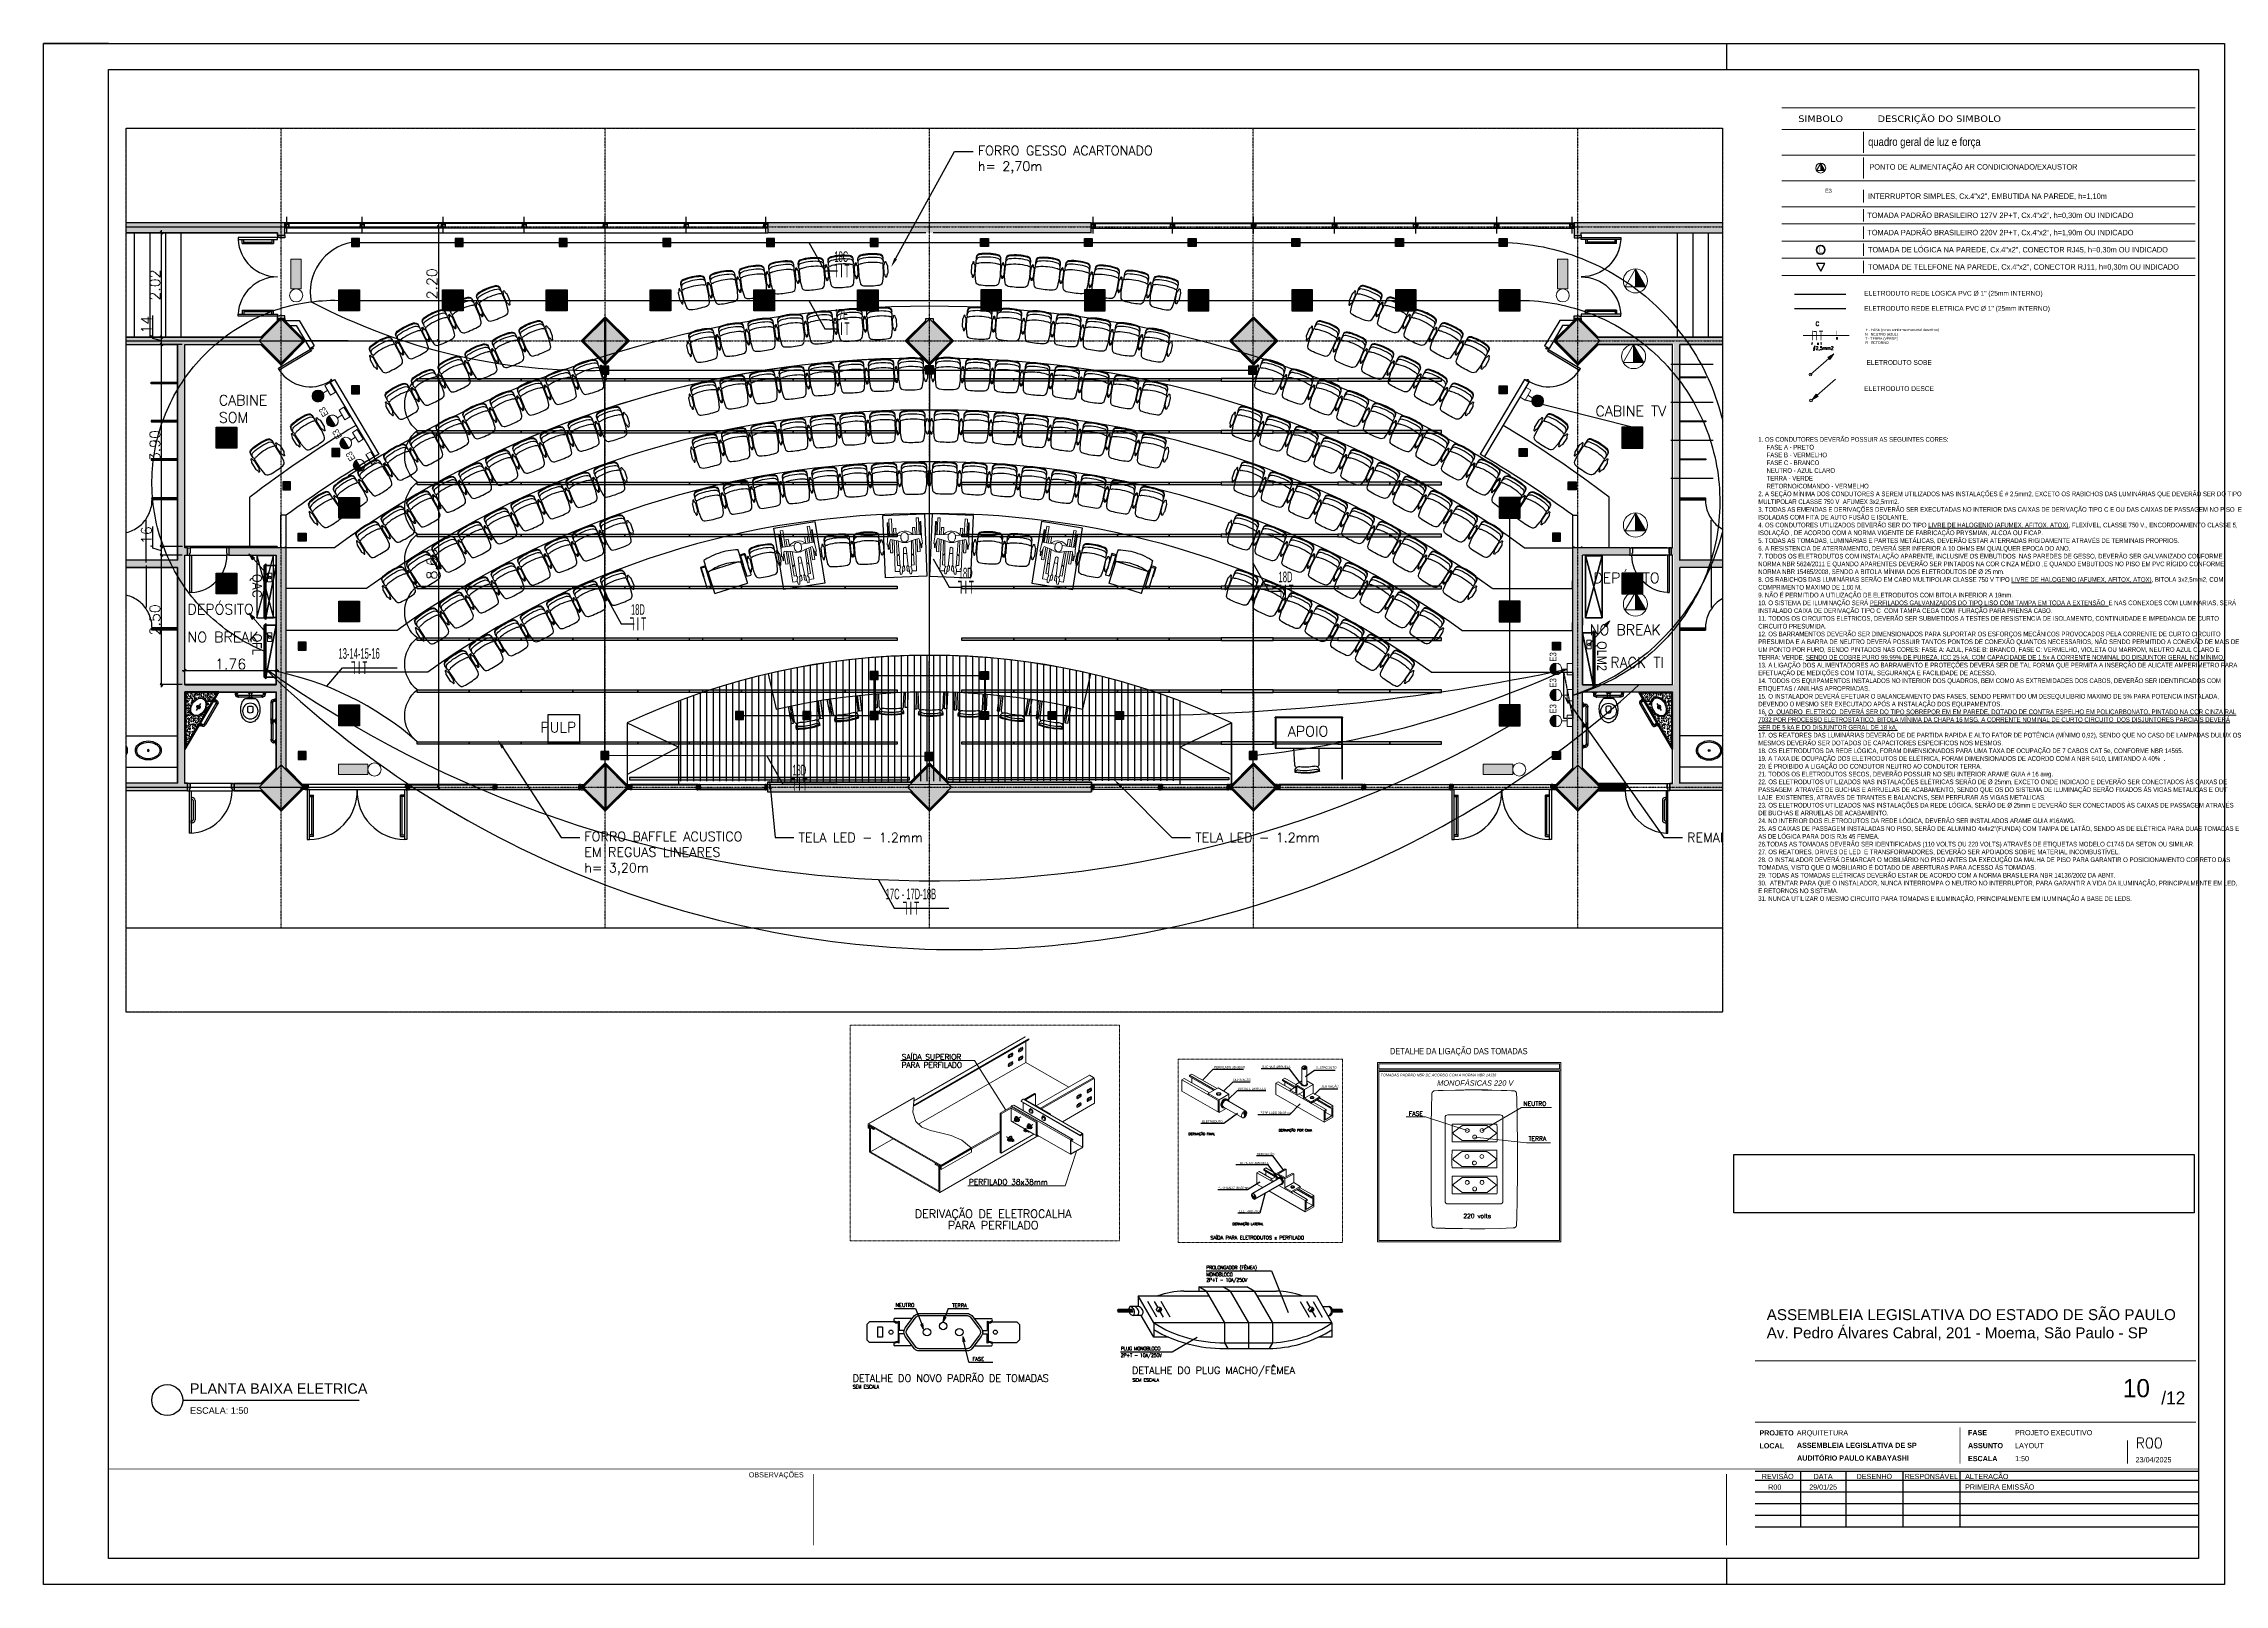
# Paper-space layout 'ELETRICA' of a CAD drawing. Header units: millimetres. Extents: x 0 to 841, y 0 to 594.
# The model-space entities are those that its viewports show. They can reach past a viewport. Long polylines and large blocks are cut down to what shows.
import ezdxf
from ezdxf import colors
from ezdxf.entities.mleader import LeaderData, LeaderLine
from ezdxf.enums import TextEntityAlignment as Align
from ezdxf.math import Vec2, Vec3

# ---------------------------------------------------------------- set-up
doc = ezdxf.new("R2010")
doc.units = ezdxf.units.MM
doc.header["$MEASUREMENT"] = 0
for name, pattern in [('CONTINU', [0]), ('DASHDOT', [1, 0.5, -0.25, 0, -0.25]), ('DASHED', [0.75, 0.5, -0.25]), ('HIDDEN', [0.375, 0.25, -0.125]), ('HIDDEN2', [0.1875, 0.125, -0.0625]), ('XR_BL2_AND_MON-REV15$0$DASHDOT', [1, 0.5, -0.25, 0, -0.25])]:
    doc.linetypes.add(name, pattern=pattern)
doc.layers.add('-vp', color=162, linetype='Continuous', plot=False)
for name, color, linetype, lineweight in [('1', 1, 'Continuous', 9), ('2', 2, 'Continuous', 20), ('252', 252, 'Continuous', 20), ('3', 3, 'Continuous', 20), ('auxiliar eletrica 252', 252, 'Continuous', 20), ('auxiliar eletrica am', 2, 'Continuous', 20), ('auxiliar eletrica vd', 3, 'Continuous', 20), ('eletroduto eletrica', 152, 'EL', 30), ('eletroduto rede lógica', 30, 'VD', 30), ('Quadros eletricos', 5, 'Continuous', 50), ('TEXTO ELETRICA', 2, 'Continuous', 20), ('Tomadas elétricas', 2, 'Continuous', 50)]:
    doc.layers.add(name, color=color, linetype=linetype, lineweight=lineweight)
for name, color, linetype in [('ALV_2', 2, 'Continuous'), ('ALV_HT', 253, 'Continuous'), ('auxiliar eletrica', 1, 'Continuous'), ('base', 253, 'Continuous'), ('CAIX', 1, 'Continuous'), ('COB_PROJ_EST', 1, 'Continuous'), ('CORRIMÃO', 41, 'Continuous'), ('Cota Nivel', 1, 'Continuous'), ('DEMOLIR', 10, 'HIDDEN2'), ('DETALHE', 1, 'Continuous'), ('EIXOS', 31, 'DASHDOT'), ('EL-EQP-TEL', 144, 'Continuous'), ('eletrica', 200, 'Continuous'), ('LAY_1', 1, 'Continuous'), ('LAY_2', 2, 'Continuous'), ('LUMINOTECNICA', 170, 'Continuous'), ('Mob', 252, 'Continuous'), ('MP-INC-LUMINARIA', 10, 'Continuous'), ('PISO', 252, 'Continuous'), ('PVC', 2, 'Continuous'), ('SAN', 1, 'Continuous'), ('SANFINAL', 7, 'Continuous'), ('TC_01_FOLHA', 6, 'Continuous'), ('TC_17_TEXTO', 3, 'Continuous'), ('XR_BL2_AND_MON-REV15$0$aca', 2, 'Continuous'), ('XR_BL2_AND_MON-REV15$0$EIXOS_PERFIL', 181, 'XR_BL2_AND_MON-REV15$0$DASHDOT'), ('XR_BL2_AND_MON-REV15$0$MARMORE', 7, 'Continuous'), ('XR_BL2_AND_MON-REV15$0$PERFIL_DIV', 41, 'Continuous'), ('XR_BL2_AND_MON-REV15$0$SHADE', 7, 'Continuous')]:
    doc.layers.add(name, color=color, linetype=linetype)
doc.layers.add('PDF_Text', color=7, linetype='Continuous', true_color=0x535353)
doc.styles.add('80', font='romans.shx', dxfattribs={"height": 0.2})
doc.styles.add('ISOCP2', font='isocp2.shx')
doc.styles.add('NR', font='simplex.shx')
doc.styles.add('PDF Arial', font='arial.ttf')
doc.styles.add('R80_50', font='swissl.ttf', dxfattribs={"height": 0.0925})
doc.styles.add('ROMANS', font='romans')
doc.styles.add('SIMPLEX', font='simplex', dxfattribs={"height": 0.2})
doc.styles.get("Standard").update_dxf_attribs({"font": 'romans.shx'})
doc.styles.add('SWIS721LTEXBT', font='ariali.ttf')
doc.styles.add('TC_2.0-FUT', font='FUTURAM.TTF', dxfattribs={"height": 2})
doc.styles.add('TC_2.0-FUT-BOLD', font='', dxfattribs={"width": 0.9, "height": 2})
doc.styles.add('TECNO', font='technic_.ttf', dxfattribs={"width": 0.7})
doc.styles.add('texto', font='romans.shx')
doc.styles.add('TEXTO-25', font='arial.ttf', dxfattribs={"height": 0.05})
doc.styles.add('VERDANA', font='verdana.ttf')
doc.styles.get('TC_2.0-FUT-BOLD').set_extended_font_data('Futura Md BT', bold=True)
doc.linetypes.add('EL', pattern='A,0.5,-0.2,["EL",Standard,S=0.1,R=0,X=-0.08,Y=-0.05],-0.175', length=0.875)
doc.linetypes.add('VD', pattern='A,0.5,-0.2,["VD",Standard,S=0.1,R=0,X=-0.08,Y=-0.05],-0.25', length=0.95)
doc.dimstyles.new('CM-CM-25', dxfattribs={"dimscale": 25, "dimtxt": 0.2, "dimasz": 0.125, "dimexe": 0.15, "dimexo": 0.1, "dimgap": 0.1, "dimtad": 1, "dimdec": 0, "dimrnd": 0.1, "dimdsep": 46, "dimtxsty": 'NR', "dimblk": 'ARCHTICK', "dimcen": 0.1, "dimclrd": 1, "dimclre": 1, "dimclrt": 3, "dimaunit": 1, "dimadec": 1, "dimazin": 2, "dimtfac": 1, "dimtdec": 0, "dimtix": 1, "dimtmove": 1, "dimatfit": 3, "dimldrblk": 'DOT', "dimfxl": 0.3, "dimfxlon": 1, "dimtolj": 1, "dimarcsym": 0})
doc.dimstyles.new('PAPER', dxfattribs={"dimtxt": 2.5, "dimasz": 2.5, "dimexe": 1.25, "dimexo": 0.625, "dimtad": 1, "dimdec": 4, "dimdsep": 46, "dimlunit": 6, "dimtxsty": 'Standard', "dimcen": 2.5, "dimadec": 0, "dimazin": 0, "dimtfac": 1, "dimtdec": 4, "dimtmove": 0, "dimatfit": 3, "dimfxl": 1, "dimtolj": 1, "dimtzin": 0, "dimarcsym": 0})
doc.dimstyles.new('SA-25', dxfattribs={"dimtxt": 0.05, "dimasz": 0.05, "dimexe": 0.025, "dimexo": 0.05, "dimgap": 0.025, "dimtad": 1, "dimzin": 4, "dimdsep": 46, "dimtxsty": 'SIMPLEX', "dimblk": 'OBLIQUE', "dimcen": 0.025, "dimdle": 0.05, "dimclrt": 2, "dimaunit": 1, "dimadec": 3, "dimazin": 0, "dimtfac": 1, "dimtofl": 0, "dimtmove": 0, "dimatfit": 3, "dimldrblk": 'OPEN30', "dimfxl": 1, "dimtolj": 1, "dimtzin": 0, "dimarcsym": 0})
picture_1 = doc.add_image_def('image1.jpg', size_in_pixel=(2243, 283))

# ---------------------------------------------------------------- blocks, each defined once
blk = doc.blocks.new('sobe')
at = {"layer": '252', "ltscale": 1.5}
blk.add_hatch(color=20, dxfattribs=at).paths.add_polyline_path([(22238.1, 19231.6), (22235.8, 19234.3), (22231.1, 19227.9)])
at = {"layer": '2', "color": 20}
blk.add_circle((22229.9, 19226.9), 1.59, dxfattribs=at)
at = {"layer": '3', "color": 20}
for p, q in [((22236.9, 19233), (22258.5, 19251.8)), ((22235.8, 19234.3), (22231.1, 19227.9)), ((22231.1, 19227.9), (22238.1, 19231.6)), ((22238.1, 19231.6), (22235.8, 19234.3))]:
    blk.add_line(p, q, dxfattribs=at)
blk = doc.blocks.new('desce')
at = {"layer": '252', "ltscale": 1.5}
blk.add_hatch(color=20, dxfattribs=at).paths.add_polyline_path([(22256.6, 19281.3), (22249.6, 19277.5), (22251.9, 19274.9)])
at = {"layer": '2', "color": 20}
blk.add_circle((22229.2, 19257.4), 1.59, dxfattribs=at)
at = {"layer": '3', "color": 20}
for p, q in [((22250.8, 19276.2), (22229.2, 19257.4)), ((22256.6, 19281.3), (22249.6, 19277.5)), ((22249.6, 19277.5), (22251.9, 19274.9)), ((22251.9, 19274.9), (22256.6, 19281.3))]:
    blk.add_line(p, q, dxfattribs=at)
blk = doc.blocks.new('EL-EQP-TEL-BAIXA')
blk.add_lwpolyline([(-4.1, 0), (3.4, -4.1), (3.4, 4.1), (-4.1, 0)])
blk = doc.blocks.new('EL-EQP-TEL-DADOS-BAIXA')
at = {"layer": 'Tomadas elétricas', "color": 30, "ltscale": 0.3}
blk.add_circle((0, 0), 4.13, dxfattribs=at)
at = {"layer": 'Tomadas elétricas', "color": 30, "linetype": 'ByBlock', "ltscale": 2, "style": 'ISOCP2', "width": 1.25}
blk.add_text('L', height=5, dxfattribs=at).set_placement((0, 0, 0.2), align=Align.MIDDLE_CENTER)
blk = doc.blocks.new('LUMINOSO')
at = {"layer": '252', "ltscale": 1.5}
blk.add_hatch(color=150, dxfattribs=at).paths.add_polyline_path([(23604.5, 19492.5), (23604.5, 19481.5), (23610.9, 19481.5)])
at = {"layer": '1', "color": 150, "linetype": 'Continuous'}
for p, q in [((23604.5, 19492.5), (23604.5, 19481.5)), ((23610.9, 19481.2), (23610.9, 19481.2))]:
    blk.add_line(p, q, dxfattribs=at)
at = {"layer": 'TEXTO ELETRICA', "color": 150, "ltscale": 10}
for p, q in [((23604.5, 19492.5), (23598.1, 19481.5)), ((23610.9, 19481.5), (23604.5, 19492.5)), ((23598.1, 19481.5), (23610.9, 19481.5))]:
    blk.add_line(p, q, dxfattribs=at)
blk.add_circle((23604.5, 19485.1), 7.45, dxfattribs=at)
blk = doc.blocks.new('TOMADA NOVO PADRÃO')
at = {"layer": '2'}
for p, q in [((3172.92, 580.43), (3176.24, 582.98)), ((3176.55, 583.09), (3186.55, 583.09)), ((3186.86, 582.98), (3190.19, 580.43)), ((3176.24, 577.08), (3172.92, 579.63)), ((3186.56, 576.98), (3176.55, 576.98)), ((3190.19, 579.63), (3186.86, 577.09))]:
    blk.add_line(p, q, dxfattribs=at)
for points in [[(3172.41, 583.68), (3190.69, 583.67)], [(3172.41, 576.4), (3190.7, 576.39)]]:
    blk.add_lwpolyline(points, dxfattribs=at)
for centre in [(3178.51, 581.09), (3181.55, 578.42), (3184.59, 581.09)]:
    blk.add_circle(centre, 0.801, dxfattribs=at)
for centre, start, end in [((3176.55, 582.59), 89.97563, 127.5135), ((3186.55, 582.59), 52.4865, 90.00041), ((3173.22, 580.03), 127.5135, 232.4865), ((3176.55, 577.48), 232.4865, 270.02437), ((3186.56, 577.48), 270.02437, 307.5135), ((3189.88, 580.03), 307.5135, 52.4865)]:
    blk.add_arc(centre, 0.5, start, end, dxfattribs=at)
at = {"layer": '2', "extrusion": (0, 0, -1)}
blk.add_ellipse((3172.41, 580.04), major_axis=(-0.01, -3.64), ratio=0.026073, start_param=-0.036958, end_param=3.130817, dxfattribs=at)
at = {"layer": '2'}
blk.add_ellipse((3190.69, 580.03), major_axis=(0.01, -3.65), ratio=0.025854, start_param=0.076864, end_param=3.064625, dxfattribs=at)
blk = doc.blocks.new('*U100', base_point=(100583, 29922))
at = {"color": 0}
blk.add_solid([(100583, 29922), (100395, 29960), (100395, 29883)], dxfattribs=at)
blk = doc.blocks.new('*X102')
at = {"color": 0}
for p, q in [((301.4, 258.4), (301.4, 258.4)), ((301.4, 258.2), (301.5, 258.2)), ((301.4, 258.1), (301.6, 258.1)), ((301.5, 258), (301.8, 258)), ((301.5, 257.9), (302, 257.9)), ((301.6, 257.8), (305, 257.8)), ((301.8, 257.6), (304.9, 257.6)), ((302, 257.5), (304.7, 257.5)), ((302.2, 257.4), (304.4, 257.4)), ((302.6, 257.2), (304, 257.2)), ((302.8, 257.9), (305.1, 257.9)), ((303.1, 258), (305.2, 258)), ((303.2, 258.1), (305.3, 258.1)), ((303.3, 258.2), (305.3, 258.2)), ((303.4, 258.4), (305.2, 258.4)), ((303.5, 258.5), (305.1, 258.5)), ((303.7, 258.6), (305, 258.6)), ((303.9, 258.7), (304.8, 258.7))]:
    blk.add_line(p, q, dxfattribs=at)
blk = doc.blocks.new('*X103')
at = {"color": 0}
for p, q in [((270.2, 132.2), (273, 132.2)), ((270.2, 132.1), (273, 132.1)), ((270.2, 132), (273, 132)), ((270.2, 131.9), (273, 131.9)), ((270.2, 131.7), (273, 131.7)), ((270.2, 131.6), (273, 131.6)), ((270.2, 131.5), (273, 131.5)), ((270.2, 131.4), (273, 131.4)), ((270.2, 131.2), (272.9, 131.2)), ((270.3, 132.5), (273, 132.5)), ((270.3, 132.4), (273, 132.4)), ((270.3, 131.1), (272.9, 131.1)), ((270.3, 131), (272.9, 131)), ((270.4, 132.7), (273, 132.7)), ((270.4, 132.6), (273, 132.6)), ((270.4, 130.9), (272.8, 130.9)), ((270.4, 130.7), (272.8, 130.7)), ((270.5, 132.9), (273, 132.9)), ((270.5, 130.6), (272.7, 130.6)), ((270.5, 130.5), (272.7, 130.5)), ((270.6, 133), (272.9, 133)), ((270.6, 130.4), (272.6, 130.4)), ((270.7, 133.1), (272.9, 133.1)), ((270.6, 130.2), (272.6, 130.2)), ((270.7, 130.1), (272.5, 130.1)), ((270.7, 130), (272.5, 130)), ((270.7, 129.9), (272.4, 129.9)), ((270.8, 133.2), (272.8, 133.2)), ((270.8, 129.7), (272.3, 129.7)), ((270.9, 133.4), (272.8, 133.4)), ((271, 133.5), (272.7, 133.5)), ((271.2, 133.6), (272.6, 133.6)), ((271.4, 133.7), (272.5, 133.7)), ((271.7, 133.9), (272.3, 133.9)), ((269.3, 127.4), (269.5, 127.4)), ((269.6, 127.5), (270, 127.5)), ((269.8, 127.6), (270.3, 127.6)), ((269.9, 127.7), (270.5, 127.7)), ((270.1, 127.9), (270.7, 127.9)), ((270.2, 128), (270.9, 128)), ((270.3, 128.1), (271, 128.1)), ((270.4, 128.2), (271.2, 128.2)), ((270.5, 128.5), (271.4, 128.5)), ((270.5, 128.4), (271.3, 128.4)), ((270.6, 128.7), (271.7, 128.7)), ((270.6, 128.6), (271.5, 128.6)), ((270.7, 129.1), (271.9, 129.1)), ((270.7, 129), (271.9, 129)), ((270.7, 128.9), (271.8, 128.9)), ((270.8, 129.6), (272.3, 129.6)), ((270.8, 129.5), (272.2, 129.5)), ((270.8, 129.4), (272.1, 129.4)), ((270.8, 129.2), (272, 129.2))]:
    blk.add_line(p, q, dxfattribs=at)
blk = doc.blocks.new('*X104')
at = {"color": 0}
for p, q in [((271, 133.5), (272.7, 133.5)), ((271.2, 133.6), (272.6, 133.6)), ((271.4, 133.7), (272.5, 133.7)), ((271.7, 133.9), (272.3, 133.9)), ((269.3, 127.4), (269.5, 127.4)), ((269.6, 127.5), (270, 127.5)), ((269.8, 127.6), (270.3, 127.6)), ((269.9, 127.7), (270.5, 127.7)), ((270.1, 127.9), (270.7, 127.9)), ((270.2, 132.2), (273, 132.2)), ((270.2, 132.1), (273, 132.1)), ((270.2, 132), (273, 132)), ((270.2, 131.9), (273, 131.9)), ((270.2, 131.7), (273, 131.7)), ((270.2, 131.6), (273, 131.6)), ((270.2, 131.5), (273, 131.5)), ((270.2, 131.4), (273, 131.4)), ((270.2, 131.2), (272.9, 131.2)), ((270.2, 128), (270.9, 128)), ((270.3, 132.5), (273, 132.5)), ((270.3, 132.4), (273, 132.4)), ((270.3, 131.1), (272.9, 131.1)), ((270.3, 131), (272.9, 131)), ((270.3, 128.1), (271, 128.1)), ((270.4, 132.7), (273, 132.7)), ((270.4, 132.6), (273, 132.6)), ((270.4, 130.9), (272.8, 130.9)), ((270.4, 130.7), (272.8, 130.7)), ((270.4, 128.2), (271.2, 128.2)), ((270.5, 132.9), (273, 132.9)), ((270.5, 130.6), (272.7, 130.6)), ((270.5, 130.5), (272.7, 130.5)), ((270.5, 128.5), (271.4, 128.5)), ((270.5, 128.4), (271.3, 128.4)), ((270.6, 133), (272.9, 133)), ((270.6, 130.4), (272.6, 130.4)), ((270.6, 128.7), (271.7, 128.7)), ((270.6, 128.6), (271.5, 128.6)), ((270.7, 133.1), (272.9, 133.1)), ((270.6, 130.2), (272.6, 130.2)), ((270.7, 130.1), (272.5, 130.1)), ((270.7, 130), (272.5, 130)), ((270.7, 129.9), (272.4, 129.9)), ((270.7, 129.1), (271.9, 129.1)), ((270.7, 129), (271.9, 129)), ((270.7, 128.9), (271.8, 128.9)), ((270.8, 133.2), (272.8, 133.2)), ((270.8, 129.7), (272.3, 129.7)), ((270.8, 129.6), (272.3, 129.6)), ((270.8, 129.5), (272.2, 129.5)), ((270.8, 129.4), (272.1, 129.4)), ((270.8, 129.2), (272, 129.2)), ((270.9, 133.4), (272.8, 133.4))]:
    blk.add_line(p, q, dxfattribs=at)
blk = doc.blocks.new('_ArchTick')
at = {"color": 0, "linetype": 'ByBlock', "const_width": 0.15}
blk.add_lwpolyline([(-0.5, -0.5), (0.5, 0.5)], dxfattribs=at)
blk = doc.blocks.new('_Dot')
at = {"color": 0, "linetype": 'ByBlock', "lineweight": -2}
blk.add_line((-0.5, 0), (-1, 0), dxfattribs=at)
at = {"color": 0, "linetype": 'ByBlock', "const_width": 0.5}
blk.add_lwpolyline([(-0.25, 0, 1), (0.25, 0, 1)], format="xyb", close=True, dxfattribs=at)
blk = doc.blocks.new('XR_BL2_AND_MON-REV15$0$P50X50')
at = {"layer": 'base'}
blk.add_hatch(color=256, dxfattribs=at).paths.add_polyline_path([(0, -0.424), (0.424, 0), (0, 0.424), (-0.424, 0)])
at = {"layer": 'base', "linetype": 'ByBlock'}
blk.add_lwpolyline([(0, -0.424), (0.424, 0), (0, 0.424), (-0.424, 0)], close=True, dxfattribs=at)
blk = doc.blocks.new('XR_BL2_AND_MON-REV15$0$PILAR 60X60_45')
at = {"layer": 'base'}
blk.add_blockref('XR_BL2_AND_MON-REV15$0$P50X50', (0, 0), dxfattribs=at)
blk = doc.blocks.new('XR_BL2_AND_MON-REV15$0$PILAR_60X60_JUNTA')
at = {"layer": 'base'}
for points in [[(-0.414, 0.01), (0, 0.424), (0.414, 0.01)], [(-0.414, -0.01), (0, -0.424), (0.414, -0.01)]]:
    blk.add_hatch(color=256, dxfattribs=at).paths.add_polyline_path(points)
at = {"layer": 'base', "linetype": 'ByBlock'}
for points in [[(-0.414, 0.01), (0, 0.424), (0.414, 0.01)], [(-0.414, -0.01), (0, -0.424), (0.414, -0.01)]]:
    blk.add_lwpolyline(points, close=True, dxfattribs=at)
at = {"layer": 'base'}
blk.add_point((0, 0), dxfattribs=at)
blk = doc.blocks.new('XR_BL2_AND_MON-REV15$0$P8014PL')
at = {"layer": 'base'}
for p, q in [((-0.075, 0.14), (-0.075, 0.859)), ((-0.075, 0.859), (-0.04, 0.859)), ((-0.04, 0.14), (-0.04, 0.859)), ((-0.8, 0), (-0.8, 0.14)), ((-0.8, 0.14), (-0.76, 0.14)), ((-0.8, 0), (-0.75, 0)), ((-0.76, 0.1), (-0.76, 0.14)), ((-0.76, 0.1), (-0.75, 0.1)), ((-0.75, 0), (-0.75, 0.1)), ((-0.04, 0.14), (-0.075, 0.14)), ((-0.05, 0), (-0.05, 0.1)), ((-0.04, 0.1), (-0.05, 0.1)), ((0, 0), (-0.05, 0)), ((-0.04, 0.1), (-0.04, 0.14)), ((0, 0.14), (-0.04, 0.14)), ((0, 0), (0, 0.14))]:
    blk.add_line(p, q, dxfattribs=at)
blk.add_arc((-0.04, 0.14), 0.72, 92.7863, 180, dxfattribs=at)
blk = doc.blocks.new('XR_BL2_AND_MON-REV15$0$P_M')
at = {"layer": 'XR_BL2_AND_MON-REV15$0$MARMORE'}
for p, q in [((-0.007, 0.035), (-0.46, -0.417)), ((0.007, 0.021), (-0.445, -0.431)), ((0.007, 0.021), (-0.007, 0.035)), ((0, 0.028), (0.007, 0.035)), ((0.438, -0.424), (0, 0.014)), ((-0.453, -0.424), (-0.46, -0.417)), ((-0.007, -0.87), (0.445, -0.417)), ((0.445, -0.417), (0.46, -0.431)), ((0.453, -0.424), (0.46, -0.417)), ((-0.453, -0.424), (-0.46, -0.431)), ((-0.46, -0.431), (-0.007, -0.884)), ((-0.453, -0.424), (-0.445, -0.431)), ((-0.438, -0.424), (0, -0.863)), ((-0.007, -0.87), (0.007, -0.884)), ((0, -0.877), (-0.007, -0.884))]:
    blk.add_line(p, q, dxfattribs=at)
for points in [[(0.46, -0.417), (0.007, 0.035)], [(0.007, -0.884), (0.46, -0.431)]]:
    blk.add_lwpolyline(points, dxfattribs=at)
blk = doc.blocks.new('XR_BL2_AND_MON-REV15$0$P160')
for p, q in [((-1.44, 0.78), (-1.52, 0.78)), ((-1.44, 0.75), (-1.52, 0.75)), ((-1.47, 0.75), (-1.47, 0.21)), ((-1.44, 0.78), (-1.44, 0.18)), ((-0.16, 0.78), (-0.08, 0.78)), ((-0.16, 0.78), (-0.16, 0.18)), ((-0.16, 0.75), (-0.08, 0.75)), ((-0.13, 0.75), (-0.13, 0.21)), ((-1.6, -0.04), (-1.6, 0.1)), ((-1.6, 0.1), (-1.56, 0.1)), ((-1.56, 0.06), (-1.56, 0.1)), ((-1.56, 0.06), (-1.55, 0.06)), ((-1.55, -0.04), (-1.55, 0.06)), ((-1.52, 0.21), (-1.44, 0.21)), ((-1.52, 0.18), (-1.44, 0.18)), ((-0.08, 0.21), (-0.16, 0.21)), ((-0.08, 0.18), (-0.16, 0.18)), ((-0.05, -0.04), (-0.05, 0.06)), ((-0.04, 0.06), (-0.05, 0.06)), ((-0.04, 0.06), (-0.04, 0.1)), ((0, 0.1), (-0.04, 0.1)), ((0, -0.04), (0, 0.1)), ((-1.6, -0.04), (-1.55, -0.04)), ((0, -0.04), (-0.05, -0.04))]:
    blk.add_line(p, q)
for points in [[(-1.52, 0.1), (-1.56, 0.1), (-1.56, 0.86), (-1.52, 0.86)], [(-0.08, 0.1), (-0.04, 0.1), (-0.04, 0.86), (-0.08, 0.86)]]:
    blk.add_lwpolyline(points, close=True)
for centre, start, end in [((-1.562, 0.099), 0.0576, 86.8461), ((-0.038, 0.099), 93.1539, 179.9424)]:
    blk.add_arc(centre, 0.762, start, end)
blk = doc.blocks.new('XR_BL2_AND_MON-REV15$0$PERFIL_UNIT_ALCOA')
at = {"color": 1}
for p, q in [((-34, 19), (-34, 13)), ((-34, 13), (-15, 13)), ((-33, 83), (-32, 83)), ((-33, 76), (-33, 83)), ((-32, 76), (-33, 76)), ((-33, 43), (-32, 43)), ((-33, 36), (-33, 43)), ((-32, 36), (-33, 36)), ((-32, 80), (-32, 79)), ((-31, 80), (-32, 80)), ((-32, 79), (-31, 79)), ((-32, 40), (-32, 39)), ((-31, 40), (-32, 40)), ((-32, 39), (-31, 39)), ((-31, 82), (-31, 80)), ((-31, 79), (-31, 77)), ((-31, 42), (-31, 40)), ((-31, 39), (-31, 37)), ((-15, 19), (-21, 19)), ((-15, 19), (-21, 19)), ((-21, 13), (-15, 13)), ((-19, 19), (-13, 19)), ((-15, 19), (-15, 13)), ((-7, 95), (-9, 95)), ((-7, 95), (-9, 95)), ((-9, 92), (-5, 92)), ((-9, 27), (-5, 27)), ((-7, 24), (-9, 24)), ((-7, 24), (-9, 24)), ((-6, 95), (-8, 97)), ((-7, 96), (-8, 97)), ((-8, 96), (-7, 97)), ((-8, 96), (-7, 97)), ((-8, 96), (-7, 97)), ((-8, 97), (-8, 97)), ((-6, 95), (-8, 97)), ((-7, 96), (-8, 97)), ((-8, 96), (-7, 97)), ((-8, 96), (-7, 97)), ((-8, 96), (-7, 97)), ((-8, 97), (-8, 97)), ((-7, 96), (-8, 96)), ((-8, 96), (-8, 96)), ((-7, 96), (-8, 96)), ((-8, 96), (-8, 96)), ((-6, 24), (-8, 22)), ((-6, 24), (-8, 22)), ((-7, 23), (-8, 22)), ((-7, 23), (-8, 22)), ((-8, 23), (-8, 23)), ((-8, 23), (-7, 22)), ((-8, 23), (-7, 22)), ((-7, 23), (-8, 22)), ((-7, 23), (-8, 22)), ((-8, 23), (-8, 23)), ((-8, 23), (-7, 22)), ((-8, 23), (-7, 22)), ((-8, 22), (-7, 22)), ((-8, 22), (-8, 22)), ((-8, 22), (-7, 22)), ((-8, 22), (-8, 22)), ((-5, 95), (-7, 97)), ((-5, 95), (-7, 97)), ((-7, 95), (-4, 97)), ((-7, 95), (-5, 97)), ((-7, 95), (-5, 97)), ((-7, 96), (-6, 97)), ((-7, 96), (-6, 97)), ((-5, 95), (-7, 97)), ((-5, 95), (-7, 97)), ((-7, 95), (-4, 97)), ((-7, 95), (-5, 97)), ((-7, 95), (-5, 97)), ((-7, 96), (-6, 97)), ((-7, 96), (-6, 97)), ((-7, 95), (-7, 96)), ((-7, 95), (-7, 96)), ((-6, 95), (-7, 96)), ((-6, 95), (-7, 96)), ((-4, 95), (-7, 95)), ((-4, 95), (-7, 95)), ((-6, 95), (-7, 95)), ((-6, 95), (-7, 95)), ((-4, 24), (-7, 24)), ((-7, 24), (-7, 23)), ((-4, 24), (-7, 24)), ((-7, 24), (-7, 23)), ((-5, 24), (-7, 22)), ((-5, 24), (-7, 22)), ((-6, 24), (-7, 23)), ((-6, 24), (-7, 23)), ((-7, 24), (-4, 22)), ((-5, 24), (-7, 22)), ((-5, 24), (-7, 22)), ((-6, 24), (-7, 23)), ((-6, 24), (-7, 23)), ((-7, 24), (-4, 22)), ((-7, 23), (-5, 22)), ((-7, 23), (-5, 22)), ((-7, 23), (-6, 22)), ((-7, 23), (-6, 22)), ((-7, 23), (-5, 22)), ((-7, 23), (-5, 22)), ((-7, 23), (-6, 22)), ((-7, 23), (-6, 22)), ((-4, 95), (-6, 97)), ((-4, 95), (-6, 97)), ((-4, 95), (-6, 97)), ((-6, 95), (-4, 97)), ((-6, 95), (-4, 97)), ((-4, 95), (-6, 97)), ((-4, 95), (-6, 97)), ((-4, 95), (-6, 97)), ((-6, 95), (-4, 97)), ((-6, 95), (-4, 97)), ((-4, 24), (-6, 22)), ((-4, 24), (-6, 22)), ((-6, 24), (-4, 22)), ((-6, 24), (-4, 22)), ((-4, 24), (-6, 22)), ((-4, 24), (-6, 22)), ((-6, 24), (-4, 22)), ((-6, 24), (-4, 22)), ((-4, 23), (-6, 22)), ((-4, 23), (-6, 22)), ((-3, 96), (-5, 97)), ((-4, 96), (-5, 97)), ((-5, 95), (-3, 97)), ((-5, 95), (-3, 97)), ((-3, 96), (-5, 97)), ((-4, 96), (-5, 97)), ((-5, 95), (-3, 97)), ((-5, 95), (-3, 97)), ((-5, 92), (-1, 92)), ((-5, 27), (-1, 27)), ((-5, 24), (-3, 22)), ((-5, 24), (-3, 22)), ((-5, 24), (-3, 22)), ((-5, 24), (-3, 22)), ((-3, 23), (-5, 22)), ((-4, 23), (-5, 22)), ((-3, 23), (-5, 22)), ((-4, 23), (-5, 22)), ((-3, 96), (-4, 97)), ((-3, 96), (-4, 97)), ((-3, 96), (-4, 97)), ((-3, 96), (-4, 97)), ((-4, 96), (-4, 95)), ((-4, 96), (-4, 95)), ((-4, 96), (-3, 96)), ((-4, 96), (-3, 96)), ((-4, 95), (-4, 95)), ((-4, 95), (-4, 95)), ((-2, 95), (-4, 95)), ((-4, 95), (-4, 95)), ((-4, 95), (-4, 95)), ((-2, 95), (-4, 95)), ((-4, 23), (-4, 24)), ((-4, 23), (-4, 24)), ((-4, 24), (-4, 24)), ((-4, 24), (-4, 23)), ((-2, 24), (-4, 24)), ((-4, 24), (-4, 24)), ((-4, 24), (-4, 23)), ((-2, 24), (-4, 24)), ((-3, 23), (-4, 22)), ((-3, 23), (-4, 22)), ((-4, 23), (-3, 22)), ((-3, 23), (-4, 22)), ((-3, 23), (-4, 22)), ((-4, 23), (-3, 22)), ((0, 19), (-4, 4)), ((-4, 13), (-4, 3)), ((-4, 8), (-4, 4)), ((-3, 97), (-3, 97)), ((-3, 96), (-3, 97)), ((-3, 97), (-3, 97)), ((-3, 96), (-3, 97)), ((-3, 96), (-3, 96)), ((-3, 96), (-3, 96)), ((-3, 23), (-3, 22)), ((-3, 23), (-3, 22)), ((-3, 22), (-3, 22)), ((-3, 22), (-3, 22)), ((-3, 22), (-3, 22)), ((-3, 22), (-3, 22)), ((10, 19), (0, 19)), ((18, 27), (9, 27)), ((9, 27), (9, 27)), ((9, 27), (9, 27)), ((9, 27), (9, 26)), ((9, 26), (9, 26)), ((9, 25), (9, 25)), ((9, 25), (9, 24)), ((9, 24), (9, 24)), ((10, 26), (10, 26)), ((10, 26), (17, 25)), ((17, 25), (10, 25)), ((10, 25), (10, 25)), ((10, 24), (10, 24)), ((10, 24), (12, 24)), ((10, 19), (13, 4)), ((12, 39), (26, 39)), ((12, 24), (12, 23)), ((12, 23), (12, 23)), ((12, 23), (12, 23)), ((12, 23), (12, 23)), ((12, 22), (12, 22)), ((12, 22), (12, 21)), ((12, 21), (12, 21)), ((12, 21), (12, 21)), ((12, 21), (15, 21)), ((15, 43), (13, 43)), ((13, 43), (13, 43)), ((13, 42), (13, 42)), ((13, 42), (13, 40)), ((13, 40), (13, 40)), ((13, 40), (13, 39)), ((13, 39), (13, 39)), ((13, 39), (13, 37)), ((13, 37), (13, 37)), ((13, 36), (13, 36)), ((13, 36), (15, 36)), ((13, 13), (13, 3)), ((13, 8), (13, 4)), ((15, 36), (15, 43)), ((15, 41), (16, 40)), ((15, 38), (15, 41)), ((15, 40), (15, 40)), ((15, 38), (15, 38)), ((15, 38), (16, 38)), ((15, 23), (15, 24)), ((16, 23), (15, 23)), ((15, 23), (15, 23)), ((15, 21), (16, 22)), ((15, 21), (15, 21)), ((15, 21), (15, 21)), ((16, 41), (17, 40)), ((16, 38), (16, 41)), ((16, 40), (16, 40)), ((16, 38), (16, 40)), ((16, 38), (17, 38)), ((16, 38), (16, 38)), ((16, 24), (18, 24)), ((16, 23), (16, 23)), ((16, 22), (16, 22)), ((17, 38), (18, 41)), ((17, 38), (17, 40)), ((17, 40), (17, 40)), ((17, 38), (17, 38)), ((17, 38), (18, 38)), ((17, 25), (17, 25)), ((17, 25), (17, 25)), ((17, 25), (17, 25)), ((17, 25), (17, 25)), ((17, 25), (17, 25)), ((18, 41), (18, 40)), ((18, 38), (19, 41)), ((18, 38), (18, 40)), ((18, 40), (19, 40)), ((18, 38), (18, 38)), ((18, 38), (19, 38)), ((18, 24), (18, 27)), ((18, 27), (18, 27)), ((18, 27), (18, 27)), ((18, 24), (18, 24)), ((18, 24), (18, 24)), ((19, 41), (19, 40)), ((19, 38), (20, 41)), ((19, 40), (19, 40)), ((19, 40), (20, 40)), ((19, 38), (19, 40)), ((19, 38), (20, 38)), ((19, 38), (19, 38)), ((19, 38), (19, 38)), ((20, 41), (20, 40)), ((20, 38), (20, 40)), ((20, 40), (21, 40)), ((20, 38), (21, 38)), ((21, 38), (21, 41)), ((21, 41), (21, 40)), ((21, 38), (21, 40)), ((21, 40), (22, 40)), ((21, 38), (21, 38)), ((21, 38), (22, 38)), ((22, 38), (22, 41)), ((22, 41), (22, 40)), ((22, 38), (22, 40)), ((22, 40), (23, 40)), ((22, 38), (22, 38)), ((22, 38), (23, 38)), ((23, 38), (23, 41)), ((23, 41), (24, 40)), ((23, 38), (24, 40)), ((23, 38), (23, 38)), ((23, 38), (23, 38)), ((24, 40), (24, 40)), ((24, 39), (24, 40)), ((24, 19), (24, 13)), ((31, 13), (24, 13)), ((43, 13), (24, 13)), ((26, 19), (32, 19)), ((26, 19), (45, 19)), ((39, 82), (39, 80)), ((39, 80), (40, 80)), ((39, 79), (39, 77)), ((40, 79), (39, 79)), ((41, 83), (40, 83)), ((40, 80), (40, 79)), ((40, 76), (41, 76)), ((41, 76), (41, 83)), ((43, 19), (43, 13))]:
    blk.add_line(p, q, dxfattribs=at)
for points in [[(-33, 19), (0, 19), (0, 19), (0, 24), (0, 24), (-3, 24, 1), (-3, 23), (-3, 23), (-3, 22), (-8, 22), (-8, 23), (-7, 23, 1), (-7, 24), (-10, 24), (-10, 23, -0.414214), (-12, 21), (-32, 21, -0.414214), (-34, 23), (-34, 96, -0.414214), (-32, 98), (-10, 98), (-10, 98), (-10, 95), (-10, 95, 0.419197), (-10, 95), (-7, 95, 1.022616), (-7, 96), (-8, 96), (-8, 97), (-3, 97), (-3, 96), (-3, 96, 1), (-3, 95), (0, 95), (0, 95), (0, 99), (-35, 99), (-35, 99), (-35, 18, 0.414214), (-35, 17), (-34, 17, 0.414214), (-34, 18), (-34, 19, -0.414214), (-33, 19)], [(40, 97), (14, 97, 0.414214), (12, 95), (12, 91, -0.414214), (10, 89), (-4, 89), (-4, 86), (-5, 86), (-5, 89), (-13, 89, -1.000008), (-13, 91), (-5, 92), (-5, 92), (10, 92), (10, 99, -0.414214), (10, 99), (44, 99, -0.414214), (45, 99), (45, 63, -0.406616), (44, 62), (18, 62, 0.414214), (17, 62), (17, 27, -0.414214), (17, 27), (-5, 27), (-13, 28, -1.000008), (-13, 30), (-5, 30), (-5, 33), (-4, 33), (-4, 30), (13, 30, 0.414214), (15, 32), (15, 65, -0.414214), (15, 65), (40, 65, 0.414214), (42, 67), (42, 95, 0.414214), (40, 97)], [(19, 56), (19, 30), (18, 30, 1), (18, 29), (19, 29), (19, 24), (16, 24, 0.414173), (15, 23), (15, 23), (16, 23, -0.585709), (16, 22), (16, 21, -0.26127), (15, 21), (12, 21, -0.253886), (12, 21), (11, 22, -0.595041), (11, 23), (12, 23), (12, 23, 0.414173), (12, 24), (10, 24, 0.414214), (10, 23), (10, 20, 0.414214), (10, 19), (44, 19, 0.414214), (45, 20), (45, 62, 0.414214), (44, 62), (19, 62, 0.414214), (19, 62), (19, 57), (18, 57, 1), (18, 56), (19, 56)], [(13, 22), (13, 24), (13, 24, -0.414214), (13, 24), (13, 24), (14, 24), (14, 24, -0.414214), (15, 24), (15, 24), (15, 22), (15, 22, -0.414214), (14, 22), (14, 22), (13, 22), (13, 22, -0.414214), (13, 22)], [(20, 22), (19, 22, 0.414214), (18, 22), (18, 21, 0.414214), (19, 21), (43, 21), (43, 61), (20, 61), (20, 23, -0.414214), (20, 22)]]:
    blk.add_lwpolyline(points, format="xyb", dxfattribs=at)
for points in [[(-7, 96), (-8, 96), (-8, 97), (-3, 97), (-3, 96), (-4, 96)], [(-7, 96), (-8, 96), (-8, 97), (-3, 97), (-3, 96), (-4, 96)], [(-7, 23), (-8, 23), (-8, 22), (-3, 22), (-3, 23), (-4, 23)], [(-7, 23), (-8, 23), (-8, 22), (-3, 22), (-3, 23), (-4, 23)]]:
    blk.add_lwpolyline(points, dxfattribs=at)
for centre, radius, start, end in [((-32, 82), 0.869, 0, 90), ((-32, 77), 0.869, 270, 0), ((-32, 42), 0.869, 0, 90), ((-32, 37), 0.869, 270, 0), ((-9, 93), 1.57, 97.3776, 269.717), ((-9, 25), 1.57, 90.283, 262.6224), ((-2, 93), 1.44, 277.4115, 92.3804), ((-2, 25), 1.44, 267.6196, 82.5885), ((9, 27), 0.3, 90.0002, 173.0764), ((10, 26), 0.5, 173.0802, 360), ((10, 25), 0.3, 86.9206, 179.9979), ((10, 24), 0.3, 180, 270), ((12, 24), 0.3, 360, 90), ((12, 23), 0.184, 90, 194.9998), ((12, 21), 0.184, 202.0192, 270), ((16, 24), 0.3, 90, 180), ((15, 21), 0.184, 270, 337.9776), ((16, 23), 0.184, 344.9975, 90), ((17, 25), 0.2, 0, 86.4562), ((17, 25), 0.2, 266.9225, 0), ((18, 27), 0.3, 0, 90), ((18, 24), 0.3, 270, 0), ((40, 82), 0.869, 90, 180), ((40, 77), 0.869, 180, 270)]:
    blk.add_arc(centre, radius, start, end, dxfattribs=at)
at = {"color": 1, "extrusion": (0, 0, -1)}
for centre, major_axis in [((13, 42), (0.573, -0.573)), ((13, 37), (0.573, 0.573))]:
    blk.add_ellipse(centre, major_axis=major_axis, ratio=1, start_param=2.356194, end_param=3.926991, dxfattribs=at)
at = {"color": 1}
for points, knots in [([(25, 39), (25, 39), (25, 39), (25, 39), (25, 39), (25, 39), (25, 39), (25, 39), (25, 39), (24, 39), (24, 39), (24, 39), (24, 39), (24, 39), (24, 39), (24, 39), (24, 39), (24, 39), (24, 39), (24, 39), (24, 39), (24, 39), (24, 39), (24, 39), (24, 39), (24, 39), (24, 39), (24, 39), (24, 38), (23, 38), (23, 38), (23, 38), (23, 38), (23, 38)], [0, 0, 0, 0, 0.051439, 0.072585, 0.094945, 0.148925, 0.177318, 0.208117, 0.229263, 0.263962, 0.286322, 0.316684, 0.341831, 0.370224, 0.385176, 0.410323, 0.432683, 0.466448, 0.484229, 0.519793, 0.54494, 0.583668, 0.608815, 0.635405, 0.653187, 0.684808, 0.766724, 0.798345, 0.829966, 0.855113, 0.870066, 0.927124, 1, 1, 1, 1]), ([(25, 39), (25, 39), (25, 40), (25, 40), (25, 40), (25, 40), (24, 40), (25, 40), (24, 40), (24, 40), (24, 40), (24, 40), (24, 40), (24, 40), (24, 40), (24, 40), (24, 40), (24, 40), (24, 40), (24, 40), (24, 40), (24, 40), (24, 40), (24, 40), (24, 40)], [0, 0, 0, 0, 0.07678, 0.102261, 0.156401, 0.18506, 0.227914, 0.244954, 0.311716, 0.342019, 0.377118, 0.407421, 0.432902, 0.525013, 0.566753, 0.587018, 0.625497, 0.657854, 0.688156, 0.805193, 0.825457, 0.896684, 0.922166, 1, 1, 1, 1])]:
    blk.add_open_spline(points, degree=3, knots=knots, dxfattribs=at)
at = {"layer": 'XR_BL2_AND_MON-REV15$0$EIXOS_PERFIL', "linetype": 'ByBlock', "ltscale": 0.1}
blk.add_line((5, 207), (5, -115), dxfattribs=at)
blk = doc.blocks.new('XR_BL2_AND_MON-REV15$0$A$C10B331E6')
at = {"layer": 'base'}
for p, q in [((-0.15, 0), (-0.15, -9.313, 2.33)), ((-0.06, 0, 197.496), (-0.06, -9.313, 199.826)), ((-0.05, 0, 179.853), (-0.05, -9.313, 199.826))]:
    blk.add_line(p, q, dxfattribs=at)
at = {"layer": 'base', "elevation": 179.853}
blk.add_lwpolyline([(-0.06, -9.313), (-0.05, -9.313)], dxfattribs=at)
at = {"layer": 'base', "linetype": 'ByBlock', "ltscale": 0.1, "xscale": -0.001000000000203727, "yscale": 0.001000000000203727, "zscale": 0.0009999999999763531, "rotation": 90}
for p in [(-0.047, -0.035, 197.496), (-0.047, -1.566), (-0.047, -3.129), (-0.047, -4.691), (-0.047, -6.254), (-0.047, -7.816), (-0.047, -9.269, 179.853)]:
    blk.add_blockref('XR_BL2_AND_MON-REV15$0$PERFIL_UNIT_ALCOA', p, dxfattribs=at)
blk = doc.blocks.new('XR_BL2_AND_MON-REV15$0$P2000501')
for points in [[(0.231, -0.362, 0.149389), (0.24, -0.334), (0.24, -0.142, 0.03724), (0.239, -0.127), (0.221, -0.006, 0.342214), (0.154, 0.058, 0.051556), (-0.154, 0.058, 0.342214), (-0.221, -0.006), (-0.239, -0.127, 0.03724), (-0.24, -0.142), (-0.24, -0.334, 0.149389), (-0.231, -0.362)], [(0.24, -0.397, -0.36261), (0.178, -0.471, -0.08991), (-0.178, -0.471, -0.36261), (-0.24, -0.397)], [(0.24, -0.453, -0.36261), (0.178, -0.527, -0.08991), (-0.178, -0.527, -0.36261), (-0.24, -0.453)]]:
    blk.add_lwpolyline(points, format="xyb")
for points in [[(-0.254, -0.154, -0.164851), (-0.25, -0.166), (-0.25, -0.31, -0.164851), (-0.254, -0.322, 0.162089), (-0.273, -0.375, -1), (-0.297, -0.375, 0.162089), (-0.316, -0.322, -0.164851), (-0.32, -0.31), (-0.32, -0.166, -0.164851), (-0.316, -0.154, 0.162089), (-0.297, -0.1, -1), (-0.273, -0.1, 0.162089)], [(-0.178, -0.368, 0.08991), (0.178, -0.368, 0.086278), (0.203, -0.359, -0.57735), (0.24, -0.381), (0.24, -0.468, -0.36261), (0.178, -0.542, -0.08991), (-0.178, -0.542, -0.36261), (-0.24, -0.468), (-0.24, -0.381, -0.57735), (-0.203, -0.359, 0.086278)], [(0.25, -0.166), (0.25, -0.31, 0.164851), (0.254, -0.322, -0.162089), (0.273, -0.375, 1), (0.297, -0.375, -0.162089), (0.316, -0.322, 0.164851), (0.32, -0.31), (0.32, -0.166, 0.164851), (0.316, -0.154, -0.162089), (0.297, -0.1, 1), (0.273, -0.1, -0.162089), (0.254, -0.154, 0.164851)]]:
    blk.add_lwpolyline(points, format="xyb", close=True)
blk = doc.blocks.new('XR_BL2_AND_MON-REV15$0$A$C331768BC')
at = {"layer": 'XR_BL2_AND_MON-REV15$0$SHADE'}
blk.add_hatch(color=254, dxfattribs=at).paths.add_polyline_path([(73, 22), (73, 17), (85, 17), (85, 26), (80, 26), (80, 45), (85, 45), (85, 54), (73, 54), (73, 49), (29, 49), (29, 54), (18, 54), (18, 46), (23, 46), (23, 25), (18, 25), (18, 17), (29, 17), (29, 22), (51, 22)])
at = {"layer": 'XR_BL2_AND_MON-REV15$0$EIXOS_PERFIL'}
for p, q in [((-9, 35, -59), (110, 35, -59)), ((51, 86, -59), (51, -19, -59))]:
    blk.add_line(p, q, dxfattribs=at)
at = {"layer": 'XR_BL2_AND_MON-REV15$0$PERFIL_DIV'}
for p, q in [((0, 65, -59), (0, 46, -59)), ((2, 66, -59), (1, 66, -59)), ((2, 5, -59), (1, 5, -59)), ((2, 50, -59), (2, 66, -59)), ((9, 50, -59), (2, 50, -59)), ((2, 49, -59), (11, 49, -59)), ((2, 46, -59), (2, 49, -59)), ((13, 42, -59), (6, 42, -59)), ((16, 40, -59), (6, 40, -59)), ((9, 65, -59), (9, 50, -59)), ((9, 33, -59), (9, 37, -59)), ((10, 63, -59), (10, 65, -59)), ((10, 50, -59), (10, 57, -59)), ((15, 50, -59), (10, 50, -59)), ((10, 37, -59), (10, 33, -59)), ((11, 49, -59), (11, 49, -59)), ((11, 49, -59), (13, 49, -59)), ((12, 40, -59), (16, 40, -59)), ((15, 39, -59), (12, 39, -59)), ((12, 31, -59), (15, 31, -59)), ((16, 30, -59), (12, 30, -59)), ((14, 69, -59), (13, 69, -59)), ((13, 69, -59), (13, 51, -59)), ((13, 51, -59), (14, 51, -59)), ((13, 49, -59), (13, 42, -59)), ((14, 71, -59), (34, 71, -59)), ((15, 70, -59), (14, 70, -59)), ((14, 58, -59), (14, 69, -59)), ((21, 58, -59), (14, 58, -59)), ((14, 55, -59), (30, 55, -59)), ((14, 51, -59), (14, 55, -59)), ((15, 67, -59), (15, 70, -59)), ((15, 67, -59), (16, 67, -59)), ((18, 58, -59), (15, 60, -59)), ((15, 60, -59), (16, 60, -59)), ((16, 55, -59), (15, 55, -59)), ((15, 55, -59), (15, 50, -59)), ((15, 42, -59), (15, 49, -59)), ((15, 49, -59), (16, 49, -59)), ((16, 42, -59), (15, 42, -59)), ((18, 13, -59), (15, 11, -59)), ((15, 11, -59), (16, 11, -59)), ((16, 70, -59), (31, 70, -59)), ((16, 67, -59), (16, 70, -59)), ((16, 60, -59), (19, 58, -59)), ((16, 49, -59), (16, 55, -59)), ((16, 40, -59), (16, 42, -59)), ((16, 40, -59), (16, 40, -59)), ((16, 31, -59), (16, 30, -59)), ((16, 30, -59), (16, 29, -59)), ((16, 11, -59), (19, 13, -59)), ((17, 39, -59), (18, 39, -59)), ((18, 32, -59), (17, 32, -59)), ((21, 59, -59), (22, 61, -59)), ((24, 59, -59), (21, 58, -59)), ((21, 12, -59), (22, 10, -59)), ((23, 60, -59), (22, 59, -59)), ((23, 11, -59), (22, 12, -59)), ((24, 62, -59), (39, 65, -59)), ((39, 64, -59), (24, 61, -59)), ((30, 57, -59), (24, 59, -59)), ((39, 7, -59), (24, 10, -59)), ((24, 9, -59), (39, 6, -59)), ((30, 55, -59), (30, 57, -59)), ((33, 66, -59), (31, 66, -59)), ((71, 54, -59), (31, 54, -59)), ((32, 68, -59), (32, 68, -59)), ((32, 67, -59), (32, 67, -59)), ((34, 70, -59), (34, 70, -59)), ((35, 70, -59), (35, 70, -59)), ((36, 68, -59), (36, 68, -59)), ((36, 67, -59), (36, 67, -59)), ((37, 66, -59), (36, 66, -59)), ((40, 69, -59), (37, 70, -59)), ((40, 67, -59), (38, 68, -59)), ((42, 68, -59), (51, 68, -59)), ((50, 66, -59), (42, 66, -59)), ((48, 56, -59), (43, 63, -59)), ((59, 56, -59), (43, 56, -59)), ((43, 56, -59), (43, 54, -59)), ((43, 54, -59), (59, 54, -59)), ((43, 15, -59), (43, 17, -59)), ((43, 17, -59), (59, 17, -59)), ((48, 15, -59), (43, 8, -59)), ((59, 15, -59), (43, 15, -59)), ((44, 63, -59), (49, 56, -59)), ((44, 8, -59), (49, 15, -59)), ((50, 65, -59), (50, 66, -59)), ((50, 65, -59), (51, 65, -59)), ((51, 65, -59), (51, 68, -59)), ((60, 68, -59), (51, 68, -59)), ((51, 65, -59), (51, 68, -59)), ((51, 65, -59), (51, 68, -59)), ((51, 65, -59), (51, 68, -59)), ((53, 65, -59), (51, 65, -59)), ((51, 6, -59), (51, 3, -59)), ((51, 6, -59), (51, 3, -59)), ((51, 6, -59), (51, 3, -59)), ((51, 6, -59), (51, 3, -59)), ((53, 65, -59), (53, 66, -59)), ((53, 66, -59), (60, 66, -59)), ((58, 63, -59), (53, 56, -59)), ((58, 8, -59), (53, 15, -59)), ((54, 56, -59), (59, 63, -59)), ((54, 15, -59), (59, 8, -59)), ((59, 54, -59), (59, 56, -59)), ((59, 17, -59), (59, 15, -59)), ((62, 69, -59), (65, 70, -59)), ((62, 67, -59), (64, 68, -59)), ((78, 62, -59), (63, 65, -59)), ((63, 64, -59), (78, 61, -59)), ((63, 7, -59), (78, 10, -59)), ((78, 9, -59), (63, 6, -59)), ((65, 66, -59), (66, 66, -59)), ((66, 68, -59), (66, 68, -59)), ((66, 67, -59), (66, 67, -59)), ((67, 70, -59), (67, 70, -59)), ((88, 71, -59), (68, 71, -59)), ((68, 70, -59), (68, 70, -59)), ((69, 66, -59), (71, 66, -59)), ((71, 54, -59), (69, 54, -59)), ((70, 68, -59), (70, 68, -59)), ((70, 67, -59), (70, 67, -59)), ((86, 70, -59), (71, 70, -59)), ((72, 57, -59), (78, 59, -59)), ((72, 55, -59), (72, 57, -59)), ((88, 55, -59), (72, 55, -59)), ((78, 59, -59), (81, 58, -59)), ((79, 60, -59), (80, 59, -59)), ((79, 11, -59), (80, 12, -59)), ((81, 59, -59), (80, 61, -59)), ((81, 12, -59), (80, 10, -59)), ((81, 58, -59), (88, 58, -59)), ((86, 60, -59), (83, 58, -59)), ((86, 11, -59), (83, 13, -59)), ((84, 58, -59), (87, 60, -59)), ((85, 39, -59), (84, 39, -59)), ((84, 32, -59), (85, 32, -59)), ((85, 17, -59), (85, 26, -59)), ((86, 67, -59), (86, 70, -59)), ((88, 67, -59), (86, 67, -59)), ((87, 60, -59), (86, 60, -59)), ((86, 49, -59), (86, 55, -59)), ((86, 55, -59), (88, 55, -59)), ((88, 49, -59), (86, 49, -59)), ((86, 40, -59), (86, 42, -59)), ((86, 42, -59), (88, 42, -59)), ((86, 40, -59), (96, 40, -59)), ((90, 40, -59), (86, 40, -59)), ((86, 40, -59), (86, 40, -59)), ((86, 31, -59), (86, 30, -59)), ((86, 30, -59), (86, 29, -59)), ((86, 30, -59), (90, 30, -59)), ((86, 22, -59), (86, 15, -59)), ((87, 11, -59), (86, 11, -59)), ((87, 39, -59), (90, 39, -59)), ((90, 31, -59), (87, 31, -59)), ((88, 67, -59), (88, 70, -59)), ((88, 70, -59), (88, 70, -59)), ((88, 58, -59), (88, 69, -59)), ((88, 69, -59), (89, 69, -59)), ((88, 55, -59), (88, 50, -59)), ((88, 51, -59), (88, 55, -59)), ((88, 50, -59), (92, 50, -59)), ((89, 51, -59), (88, 51, -59)), ((88, 42, -59), (88, 49, -59)), ((89, 69, -59), (89, 51, -59)), ((89, 49, -59), (89, 42, -59)), ((91, 49, -59), (89, 49, -59)), ((89, 42, -59), (96, 42, -59)), ((101, 49, -59), (91, 49, -59)), ((91, 49, -59), (91, 49, -59)), ((92, 63, -59), (92, 65, -59)), ((92, 50, -59), (92, 57, -59)), ((92, 37, -59), (92, 33, -59)), ((93, 65, -59), (93, 50, -59)), ((93, 50, -59), (101, 50, -59)), ((93, 33, -59), (93, 37, -59)), ((101, 66, -59), (101, 66, -59)), ((101, 50, -59), (101, 66, -59)), ((101, 54, -59), (101, 56, -59)), ((102, 65, -59), (102, 46, -59))]:
    blk.add_line(p, q, dxfattribs=at)
at = {"layer": 'XR_BL2_AND_MON-REV15$0$PERFIL_DIV', "linetype": 'Continuous'}
for p, q in [((0, 6, -59), (0, 25, -59)), ((2, 25, -59), (2, 22, -59)), ((2, 22, -59), (11, 22, -59)), ((9, 20, -59), (2, 20, -59)), ((2, 20, -59), (2, 5, -59)), ((16, 30, -59), (6, 30, -59)), ((13, 29, -59), (6, 29, -59)), ((9, 6, -59), (9, 20, -59)), ((15, 20, -59), (10, 20, -59)), ((10, 20, -59), (10, 14, -59)), ((10, 8, -59), (10, 6, -59)), ((11, 22, -59), (11, 22, -59)), ((11, 22, -59), (13, 22, -59)), ((13, 22, -59), (13, 29, -59)), ((13, 2, -59), (13, 20, -59)), ((13, 20, -59), (14, 20, -59)), ((14, 2, -59), (13, 2, -59)), ((14, 20, -59), (14, 15, -59)), ((14, 15, -59), (30, 15, -59)), ((21, 13, -59), (14, 13, -59)), ((14, 13, -59), (14, 2, -59)), ((15, 1, -59), (14, 1, -59)), ((15, 29, -59), (15, 22, -59)), ((16, 29, -59), (15, 29, -59)), ((15, 22, -59), (16, 22, -59)), ((15, 15, -59), (15, 20, -59)), ((16, 15, -59), (15, 15, -59)), ((15, 4, -59), (16, 4, -59)), ((15, 4, -59), (15, 1, -59)), ((16, 40, -59), (16, 55, -59)), ((16, 55, -59), (33, 55, -59)), ((16, 15, -59), (16, 31, -59)), ((16, 22, -59), (16, 15, -59)), ((33, 15, -59), (16, 15, -59)), ((16, 4, -59), (16, 1, -59)), ((16, 1, -59), (31, 1, -59)), ((29, 54, -59), (18, 54, -59)), ((18, 54, -59), (18, 46, -59)), ((18, 46, -59), (23, 46, -59)), ((21, 44, -59), (18, 44, -59)), ((18, 44, -59), (18, 40, -59)), ((18, 31, -59), (18, 27, -59)), ((18, 27, -59), (21, 27, -59)), ((23, 25, -59), (18, 25, -59)), ((18, 25, -59), (18, 17, -59)), ((18, 17, -59), (29, 17, -59)), ((21, 27, -59), (21, 44, -59)), ((24, 12, -59), (21, 13, -59)), ((23, 46, -59), (23, 25, -59)), ((30, 14, -59), (24, 12, -59)), ((29, 49, -59), (29, 54, -59)), ((73, 49, -59), (29, 49, -59)), ((29, 22, -59), (51, 22, -59)), ((29, 17, -59), (29, 22, -59)), ((30, 15, -59), (30, 14, -59)), ((31, 54, -59), (31, 50, -59)), ((33, 54, -59), (31, 54, -59)), ((31, 54, -59), (31, 50, -59)), ((31, 50, -59), (71, 50, -59)), ((31, 50, -59), (71, 50, -59)), ((31, 17, -59), (31, 20, -59)), ((31, 20, -59), (71, 20, -59)), ((51, 20, -59), (31, 20, -59)), ((31, 20, -59), (31, 17, -59)), ((71, 17, -59), (31, 17, -59)), ((31, 17, -59), (33, 17, -59)), ((33, 5, -59), (31, 5, -59)), ((32, 4, -59), (32, 4, -59)), ((32, 3, -59), (32, 3, -59)), ((33, 55, -59), (33, 54, -59)), ((33, 17, -59), (33, 16, -59)), ((34, 1, -59), (34, 1, -59)), ((35, 1, -59), (35, 1, -59)), ((37, 5, -59), (36, 5, -59)), ((36, 4, -59), (36, 4, -59)), ((36, 3, -59), (36, 3, -59)), ((40, 2, -59), (37, 1, -59)), ((40, 4, -59), (38, 3, -59)), ((50, 5, -59), (42, 5, -59)), ((42, 3, -59), (51, 3, -59)), ((50, 6, -59), (51, 6, -59)), ((50, 6, -59), (50, 5, -59)), ((51, 22, -59), (51, 20, -59)), ((51, 20, -59), (51, 22, -59)), ((51, 22, -59), (73, 22, -59)), ((71, 20, -59), (51, 20, -59)), ((53, 6, -59), (51, 6, -59)), ((60, 3, -59), (51, 3, -59)), ((53, 6, -59), (53, 5, -59)), ((53, 5, -59), (60, 5, -59)), ((62, 4, -59), (64, 3, -59)), ((62, 2, -59), (65, 1, -59)), ((65, 5, -59), (66, 5, -59)), ((66, 4, -59), (66, 4, -59)), ((66, 3, -59), (66, 3, -59)), ((67, 1, -59), (67, 1, -59)), ((68, 1, -59), (68, 1, -59)), ((69, 54, -59), (69, 55, -59)), ((69, 55, -59), (86, 55, -59)), ((69, 16, -59), (69, 17, -59)), ((69, 17, -59), (71, 17, -59)), ((86, 15, -59), (69, 15, -59)), ((69, 5, -59), (71, 5, -59)), ((70, 4, -59), (70, 4, -59)), ((70, 3, -59), (70, 3, -59)), ((71, 50, -59), (71, 54, -59)), ((71, 50, -59), (71, 54, -59)), ((71, 20, -59), (71, 17, -59)), ((71, 17, -59), (71, 20, -59)), ((86, 1, -59), (71, 1, -59)), ((88, 15, -59), (72, 15, -59)), ((72, 15, -59), (72, 14, -59)), ((72, 14, -59), (78, 12, -59)), ((85, 54, -59), (73, 54, -59)), ((73, 54, -59), (73, 49, -59)), ((73, 22, -59), (73, 17, -59)), ((73, 17, -59), (85, 17, -59)), ((78, 12, -59), (81, 13, -59)), ((80, 26, -59), (80, 45, -59)), ((80, 45, -59), (85, 45, -59)), ((85, 26, -59), (80, 26, -59)), ((85, 44, -59), (81, 44, -59)), ((81, 44, -59), (81, 27, -59)), ((81, 27, -59), (85, 27, -59)), ((81, 13, -59), (88, 13, -59)), ((84, 13, -59), (87, 11, -59)), ((85, 45, -59), (85, 54, -59)), ((85, 40, -59), (85, 44, -59)), ((85, 27, -59), (85, 31, -59)), ((86, 55, -59), (86, 40, -59)), ((86, 31, -59), (86, 15, -59)), ((86, 30, -59), (96, 30, -59)), ((86, 29, -59), (88, 29, -59)), ((88, 22, -59), (86, 22, -59)), ((86, 15, -59), (88, 15, -59)), ((88, 4, -59), (86, 4, -59)), ((86, 4, -59), (86, 1, -59)), ((88, 29, -59), (88, 22, -59)), ((89, 20, -59), (88, 20, -59)), ((88, 20, -59), (88, 15, -59)), ((88, 15, -59), (88, 20, -59)), ((88, 20, -59), (92, 20, -59)), ((88, 13, -59), (88, 2, -59)), ((88, 4, -59), (88, 1, -59)), ((88, 2, -59), (89, 2, -59)), ((88, 1, -59), (88, 1, -59)), ((89, 22, -59), (89, 29, -59)), ((89, 29, -59), (96, 29, -59)), ((91, 22, -59), (89, 22, -59)), ((89, 2, -59), (89, 20, -59)), ((101, 22, -59), (91, 22, -59)), ((91, 22, -59), (91, 22, -59)), ((92, 20, -59), (92, 14, -59)), ((92, 8, -59), (92, 6, -59)), ((93, 6, -59), (93, 20, -59)), ((93, 20, -59), (101, 20, -59)), ((101, 25, -59), (101, 22, -59)), ((101, 20, -59), (101, 5, -59)), ((101, 5, -59), (101, 5, -59)), ((102, 6, -59), (102, 25, -59)), ((14, 0, -59), (34, 0, -59)), ((88, 0, -59), (68, 0, -59))]:
    blk.add_line(p, q, dxfattribs=at)
at = {"layer": 'XR_BL2_AND_MON-REV15$0$PERFIL_DIV'}
for centre, radius, start, end in [((1, 65, -59), 1, 90, 180), ((6, 47, -59), 6.07, 180.5943, 275.4313), ((6, 47, -59), 4.57, 180.5943, 275.4313), ((15, 65, -59), 6.6, 101.8368, 173.416), ((12, 37, -59), 3, 90, 180), ((12, 33, -59), 3, 180, 270), ((15, 65, -59), 5.05, 99.9202, 174.746), ((4, 60, -59), 7.23, 332.7929, 27.2071), ((12, 37, -59), 2, 90, 180), ((12, 33, -59), 2, 180, 270), ((17, 40, -59), 1.56, 189.429, 326.8025), ((17, 31, -59), 1.56, 33.1975, 170.571), ((17, 40, -59), 0.75, 180, 318.1897), ((17, 31, -59), 0.75, 41.8103, 180), ((20, 60, -59), 2.5, 242.2723, 327.038), ((18, 39, -59), 0.212, 320.0178, 87.8904), ((18, 32, -59), 0.212, 272.1096, 39.9822), ((20, 11, -59), 2.5, 32.962, 117.7277), ((20, 60, -59), 2, 242.2723, 327.038), ((20, 11, -59), 2, 32.962, 117.7277), ((24, 60, -59), 2, 102.9112, 147.038), ((24, 11, -59), 2, 212.962, 257.0888), ((24, 60, -59), 1.5, 102.9112, 147.038), ((24, 11, -59), 1.5, 212.962, 257.0888), ((31, 70, -59), 0.3, 332.9643, 90), ((34, 68, -59), 3.55, 152.9643, 208.0213), ((31, 66, -59), 0.3, 208.0213, 270), ((34, 68, -59), 1.85, 102.4869, 167.5131), ((34, 68, -59), 2.15, 169.2778, 190.7222), ((34, 68, -59), 1.85, 192.4869, 225.2481), ((33, 66, -59), 0.3, 270, 45.2481), ((34, 66, -59), 5, 58.731, 90), ((34, 68, -59), 2.15, 79.2778, 100.7222), ((34, 68, -59), 1.85, 12.4869, 77.5131), ((34, 68, -59), 1.85, 314.7519, 347.5131), ((36, 66, -59), 0.3, 134.7519, 270), ((34, 68, -59), 2.15, 349.2778, 10.7222), ((34, 68, -59), 3.55, 331.9787, 359.2788), ((37, 66, -59), 0.3, 270, 331.9787), ((38, 68, -59), 0.4, 58.731, 179.2788), ((40, 60, -59), 4.5, 42.7825, 102.9112), ((40, 60, -59), 5, 42.7825, 102.9112), ((40, 11, -59), 4.5, 257.0888, 317.2175), ((40, 11, -59), 5, 257.0888, 317.2175), ((42, 73, -59), 5, 238.731, 270), ((42, 71, -59), 4.68, 238.731, 270), ((62, 60, -59), 5, 77.0888, 137.2175), ((62, 11, -59), 5, 222.7825, 282.9112), ((62, 60, -59), 4.5, 77.0888, 137.2175), ((62, 11, -59), 4.5, 222.7825, 282.9112), ((60, 73, -59), 5, 270, 301.269), ((60, 71, -59), 4.68, 270, 301.269), ((64, 68, -59), 0.4, 0.7212, 121.269), ((68, 68, -59), 3.55, 180.7212, 208.0213), ((68, 66, -59), 5, 90, 121.269), ((65, 66, -59), 0.3, 208.0213, 270), ((68, 68, -59), 1.85, 102.4869, 167.5131), ((68, 68, -59), 2.15, 169.2778, 190.7222), ((68, 68, -59), 1.85, 192.4869, 225.2481), ((66, 66, -59), 0.3, 270, 45.2481), ((68, 68, -59), 2.15, 79.2778, 100.7222), ((68, 68, -59), 1.85, 12.4869, 77.5131), ((68, 68, -59), 1.85, 314.7519, 347.5131), ((69, 66, -59), 0.3, 134.7519, 270), ((68, 68, -59), 2.15, 349.2778, 10.7222), ((71, 70, -59), 0.3, 90, 207.0357), ((68, 68, -59), 3.55, 331.9787, 27.0357), ((71, 66, -59), 0.3, 270, 331.9787), ((78, 60, -59), 2, 32.962, 77.0888), ((78, 60, -59), 1.5, 32.962, 77.0888), ((78, 11, -59), 1.5, 282.9112, 327.038), ((78, 11, -59), 2, 282.9112, 327.038), ((82, 60, -59), 2.5, 212.962, 297.7277), ((82, 11, -59), 2.5, 62.2723, 147.038), ((82, 60, -59), 2, 212.962, 297.7277), ((82, 11, -59), 2, 62.2723, 147.038), ((84, 39, -59), 0.212, 92.1096, 219.9822), ((85, 40, -59), 1.56, 213.1975, 350.571), ((85, 31, -59), 1.56, 9.429, 146.8025), ((84, 32, -59), 0.212, 140.0178, 267.8904), ((85, 40, -59), 0.75, 221.8103, 0), ((85, 31, -59), 0.75, 0, 138.1897), ((87, 65, -59), 6.6, 6.584, 78.1632), ((87, 65, -59), 5.05, 5.254, 80.0798), ((90, 37, -59), 3, 0, 90), ((90, 37, -59), 2, 0, 90), ((90, 33, -59), 3, 270, 0), ((90, 33, -59), 2, 270, 0), ((98, 60, -59), 7.23, 152.7929, 207.2071), ((96, 47, -59), 6.07, 264.5687, 359.4057), ((96, 47, -59), 4.57, 264.5687, 359.4057), ((101, 65, -59), 1, 0, 90)]:
    blk.add_arc(centre, radius, start, end, dxfattribs=at)
at = {"layer": 'XR_BL2_AND_MON-REV15$0$PERFIL_DIV', "linetype": 'Continuous'}
for centre, radius, start, end in [((6, 24, -59), 6.07, 84.5687, 179.4057), ((1, 6, -59), 1, 180, 270), ((6, 24, -59), 4.57, 84.5687, 179.4057), ((15, 6, -59), 6.6, 186.584, 258.1632), ((4, 11, -59), 7.23, 332.7929, 27.2071), ((15, 6, -59), 5.05, 185.254, 260.0798), ((17, 40, -59), 0.75, 180, 0), ((17, 31, -59), 0.75, 0, 180), ((34, 3, -59), 3.55, 151.9787, 207.0357), ((31, 5, -59), 0.3, 90, 151.9787), ((31, 1, -59), 0.3, 270, 27.0357), ((34, 3, -59), 1.85, 134.7519, 167.5131), ((34, 3, -59), 2.15, 169.2778, 190.7222), ((34, 3, -59), 1.85, 192.4869, 257.5131), ((33, 55, -59), 0.5, 0, 90), ((33, 16, -59), 0.5, 270, 0), ((33, 5, -59), 0.3, 314.7519, 90), ((34, 3, -59), 2.15, 259.2778, 280.7222), ((34, 5, -59), 5, 270, 301.269), ((34, 3, -59), 1.85, 12.4869, 45.2481), ((36, 5, -59), 0.3, 90, 225.2481), ((34, 3, -59), 1.85, 282.4869, 347.5131), ((34, 3, -59), 2.15, 349.2778, 10.7222), ((34, 3, -59), 3.55, 0.7212, 28.0213), ((37, 5, -59), 0.3, 28.0213, 90), ((38, 3, -59), 0.4, 180.7212, 301.269), ((42, 0, -59), 4.68, 90, 121.269), ((42, -2, -59), 5, 90, 121.269), ((60, 0, -59), 4.68, 58.731, 90), ((60, -2, -59), 5, 58.731, 90), ((68, 3, -59), 3.55, 151.9787, 179.2788), ((64, 3, -59), 0.4, 238.731, 359.2788), ((65, 5, -59), 0.3, 90, 151.9787), ((68, 5, -59), 5, 238.731, 270), ((68, 3, -59), 1.85, 134.7519, 167.5131), ((66, 5, -59), 0.3, 314.7519, 90), ((68, 3, -59), 2.15, 169.2778, 190.7222), ((68, 3, -59), 1.85, 192.4869, 257.5131), ((68, 3, -59), 2.15, 259.2778, 280.7222), ((68, 3, -59), 1.85, 282.4869, 347.5131), ((69, 55, -59), 0.5, 90, 180), ((69, 16, -59), 0.5, 180, 270), ((68, 3, -59), 1.85, 12.4869, 45.2481), ((69, 5, -59), 0.3, 90, 225.2481), ((68, 3, -59), 2.15, 349.2778, 10.7222), ((68, 3, -59), 3.55, 332.9643, 28.0213), ((71, 5, -59), 0.3, 28.0213, 90), ((71, 1, -59), 0.3, 152.9643, 270), ((85, 40, -59), 0.75, 180, 0), ((85, 31, -59), 0.75, 0, 180), ((87, 6, -59), 6.6, 281.8368, 353.416), ((87, 6, -59), 5.05, 279.9202, 354.746), ((98, 11, -59), 7.23, 152.7929, 207.2071), ((96, 24, -59), 6.07, 0.5943, 95.4313), ((96, 24, -59), 4.57, 0.5943, 95.4313), ((101, 6, -59), 1, 270, 0)]:
    blk.add_arc(centre, radius, start, end, dxfattribs=at)
at = {"layer": 'XR_BL2_AND_MON-REV15$0$PERFIL_DIV'}
blk.add_point((51, 35, -59), dxfattribs=at)
blk = doc.blocks.new('XR_BL2_AND_MON-REV15$0$A$C03051BF2')
at = {"layer": 'XR_BL2_AND_MON-REV15$0$aca'}
for p, q in [((49, 21, -29), (49, 63, -29)), ((53, 21, -29), (53, 63, -29))]:
    blk.add_line(p, q, dxfattribs=at)
at = {"layer": 'XR_BL2_AND_MON-REV15$0$EIXOS_PERFIL'}
blk.add_line((51, -16, -29), (51, 71, -29), dxfattribs=at)
at = {"layer": 'XR_BL2_AND_MON-REV15$0$PERFIL_DIV'}
for p, q in [((0, 6, -29), (0, 25, -29)), ((2, 5, -29), (1, 5, -29)), ((2, 25, -29), (2, 22, -29)), ((2, 22, -29), (11, 22, -29)), ((9, 20, -29), (2, 20, -29)), ((2, 20, -29), (2, 5, -29)), ((7, 30, -29), (16, 30, -29)), ((13, 29, -29), (6, 29, -29)), ((9, 6, -29), (9, 20, -29)), ((15, 20, -29), (10, 20, -29)), ((10, 20, -29), (10, 14, -29)), ((10, 8, -29), (10, 6, -29)), ((11, 22, -29), (11, 22, -29)), ((11, 22, -29), (13, 22, -29)), ((13, 22, -29), (13, 29, -29)), ((13, 2, -29), (13, 20, -29)), ((13, 20, -29), (14, 20, -29)), ((14, 2, -29), (13, 2, -29)), ((14, 20, -44), (14, 15, -40)), ((14, 20, -29), (14, 15, -29)), ((14, 15, -29), (30, 15, -29)), ((21, 13, -29), (14, 13, -29)), ((14, 13, -29), (14, 2, -29)), ((15, 1, -29), (14, 1, -29)), ((14, 0, -29), (34, 0, -29)), ((15, 29, -29), (15, 22, -29)), ((16, 29, -29), (15, 29, -29)), ((15, 22, -29), (16, 22, -29)), ((15, 15, -29), (15, 20, -29)), ((16, 15, -29), (15, 15, -29)), ((18, 13, -29), (15, 11, -29)), ((18, 13, -29), (15, 11, -29)), ((15, 11, -29), (16, 11, -29)), ((15, 11, -29), (16, 11, -29)), ((15, 4, -29), (16, 4, -29)), ((15, 4, -29), (15, 1, -29)), ((16, 29, -29), (16, 30, -29)), ((16, 22, -29), (16, 15, -29)), ((16, 11, -29), (19, 13, -29)), ((16, 11, -29), (19, 13, -29)), ((16, 4, -29), (16, 1, -29)), ((16, 1, -29), (31, 1, -29)), ((24, 12, -29), (21, 13, -29)), ((21, 12, -29), (22, 10, -29)), ((21, 12, -29), (22, 10, -29)), ((23, 11, -29), (22, 12, -29)), ((23, 11, -29), (22, 12, -29)), ((30, 14, -29), (24, 12, -29)), ((39, 7, -29), (24, 10, -29)), ((39, 7, -29), (24, 10, -29)), ((24, 9, -29), (39, 6, -29)), ((24, 9, -29), (39, 6, -29)), ((30, 15, -29), (30, 14, -29)), ((33, 5, -29), (31, 5, -29)), ((32, 4, -29), (32, 4, -29)), ((32, 3, -29), (32, 3, -29)), ((68, 17, -29), (34, 17, -29)), ((34, 1, -29), (34, 1, -29)), ((35, 1, -29), (35, 1, -29)), ((37, 5, -29), (36, 5, -29)), ((36, 4, -29), (36, 4, -29)), ((36, 3, -29), (36, 3, -29)), ((40, 2, -29), (37, 1, -29)), ((40, 4, -29), (38, 3, -29)), ((50, 5, -29), (42, 5, -29)), ((42, 3, -29), (51, 3, -29)), ((43, 15, -29), (43, 17, -29)), ((43, 15, -29), (43, 17, -29)), ((48, 15, -29), (43, 8, -29)), ((59, 15, -29), (43, 15, -29)), ((48, 15, -29), (43, 8, -29)), ((59, 15, -29), (43, 15, -29)), ((44, 8, -29), (49, 15, -29)), ((44, 8, -29), (49, 15, -29)), ((55, 21, -29), (48, 21, -29)), ((53, 63, -29), (49, 63, -29)), ((53, 63, -29), (49, 63, -29)), ((49, 21, -29), (49, 63, -29)), ((53, 62, -29), (49, 62, -29)), ((53, 61, -29), (49, 61, -29)), ((53, 61, -29), (49, 61, -29)), ((53, 60, -29), (49, 60, -29)), ((53, 59, -29), (49, 59, -29)), ((53, 59, -29), (49, 59, -29)), ((53, 58, -29), (49, 58, -29)), ((53, 57, -29), (49, 57, -29)), ((53, 57, -29), (49, 57, -29)), ((53, 57, -29), (49, 57, -29)), ((53, 57, -29), (49, 57, -29)), ((53, 57, -29), (49, 57, -29)), ((53, 56, -29), (49, 56, -29)), ((53, 55, -29), (49, 55, -29)), ((53, 54, -29), (49, 54, -29)), ((53, 54, -29), (49, 54, -29)), ((53, 53, -29), (49, 53, -29)), ((53, 52, -29), (49, 52, -29)), ((53, 52, -29), (49, 52, -29)), ((53, 52, -29), (49, 52, -29)), ((53, 51, -29), (49, 51, -29)), ((53, 50, -29), (49, 50, -29)), ((53, 50, -29), (49, 50, -29)), ((53, 49, -29), (49, 49, -29)), ((53, 48, -29), (49, 48, -29)), ((53, 47, -29), (49, 47, -29)), ((53, 47, -29), (49, 47, -29)), ((53, 46, -29), (49, 46, -29)), ((53, 46, -29), (49, 46, -29)), ((53, 46, -29), (49, 46, -29)), ((53, 46, -29), (49, 46, -29)), ((53, 45, -29), (49, 45, -29)), ((53, 45, -29), (49, 45, -29)), ((53, 44, -29), (49, 44, -29)), ((53, 43, -29), (49, 43, -29)), ((53, 43, -29), (49, 43, -29)), ((53, 42, -29), (49, 42, -29)), ((53, 41, -29), (49, 41, -29)), ((53, 40, -29), (49, 40, -29)), ((53, 40, -29), (49, 40, -29)), ((53, 40, -29), (49, 40, -29)), ((53, 39, -29), (49, 39, -29)), ((53, 38, -29), (49, 38, -29)), ((53, 38, -29), (49, 38, -29)), ((53, 37, -29), (49, 37, -29)), ((53, 36, -29), (49, 36, -29)), ((53, 36, -29), (49, 36, -29)), ((53, 35, -29), (49, 35, -29)), ((53, 35, -29), (49, 35, -29)), ((53, 35, -29), (49, 35, -29)), ((53, 35, -29), (49, 35, -29)), ((53, 34, -29), (49, 34, -29)), ((53, 33, -29), (49, 33, -29)), ((53, 33, -29), (49, 33, -29)), ((53, 32, -29), (49, 32, -29)), ((53, 31, -29), (49, 31, -29)), ((53, 31, -29), (49, 31, -29)), ((53, 30, -29), (49, 30, -29)), ((53, 29, -29), (49, 29, -29)), ((53, 29, -29), (49, 29, -29)), ((53, 29, -29), (49, 29, -29)), ((53, 28, -29), (49, 28, -29)), ((53, 27, -29), (49, 27, -29)), ((53, 26, -29), (49, 26, -29)), ((53, 26, -29), (49, 26, -29)), ((53, 25, -29), (49, 25, -29)), ((53, 24, -29), (49, 24, -29)), ((53, 24, -29), (49, 24, -29)), ((53, 23, -29), (49, 23, -29)), ((53, 22, -29), (49, 22, -29)), ((53, 22, -29), (49, 22, -29)), ((50, 6, -29), (51, 6, -29)), ((50, 6, -29), (50, 5, -29)), ((51, 6, -29), (51, 3, -29)), ((53, 6, -29), (51, 6, -29)), ((51, 6, -29), (51, 3, -29)), ((51, 6, -29), (51, 3, -29)), ((51, 6, -29), (51, 3, -29)), ((60, 3, -29), (51, 3, -29)), ((53, 21, -29), (53, 63, -29)), ((58, 8, -29), (53, 15, -29)), ((58, 8, -29), (53, 15, -29)), ((53, 6, -29), (53, 5, -29)), ((53, 5, -29), (60, 5, -29)), ((54, 15, -29), (59, 8, -29)), ((54, 15, -29), (59, 8, -29)), ((59, 17, -29), (59, 15, -29)), ((59, 17, -29), (59, 15, -29)), ((62, 4, -29), (64, 3, -29)), ((62, 2, -29), (65, 1, -29)), ((63, 7, -29), (78, 10, -29)), ((63, 7, -29), (78, 10, -29)), ((78, 9, -29), (63, 6, -29)), ((78, 9, -29), (63, 6, -29)), ((65, 5, -29), (66, 5, -29)), ((66, 4, -29), (66, 4, -29)), ((66, 3, -29), (66, 3, -29)), ((67, 1, -29), (67, 1, -29)), ((68, 1, -29), (68, 1, -29)), ((88, 0, -29), (68, 0, -29)), ((69, 5, -29), (71, 5, -29)), ((70, 4, -29), (70, 4, -29)), ((70, 3, -29), (70, 3, -29)), ((86, 1, -29), (71, 1, -29)), ((72, 15, -29), (72, 14, -29)), ((72, 15, -29), (88, 15, -29)), ((72, 14, -29), (78, 12, -29)), ((78, 12, -29), (81, 13, -29)), ((79, 11, -29), (80, 12, -29)), ((79, 11, -29), (80, 12, -29)), ((81, 12, -29), (80, 10, -29)), ((81, 12, -29), (80, 10, -29)), ((81, 13, -29), (88, 13, -29)), ((86, 11, -29), (83, 13, -29)), ((86, 11, -29), (83, 13, -29)), ((84, 13, -29), (87, 11, -29)), ((86, 30, -29), (97, 30, -29)), ((86, 30, -29), (86, 29, -29)), ((86, 29, -29), (88, 29, -29)), ((88, 22, -29), (86, 22, -29)), ((86, 22, -29), (86, 15, -29)), ((87, 11, -29), (86, 11, -29)), ((87, 11, -29), (86, 11, -29)), ((88, 4, -29), (86, 4, -29)), ((86, 4, -29), (86, 1, -29)), ((88, 29, -29), (88, 22, -29)), ((89, 20, -29), (88, 20, -29)), ((88, 20, -29), (88, 15, -29)), ((88, 20, -29), (92, 20, -29)), ((88, 13, -29), (88, 2, -29)), ((88, 4, -29), (88, 1, -29)), ((88, 2, -29), (89, 2, -29)), ((88, 1, -29), (88, 1, -29)), ((89, 22, -29), (89, 29, -29)), ((89, 29, -29), (96, 29, -29)), ((91, 22, -29), (89, 22, -29)), ((89, 2, -29), (89, 20, -29)), ((101, 22, -29), (91, 22, -29)), ((91, 22, -29), (91, 22, -29)), ((92, 20, -29), (92, 14, -29)), ((92, 8, -29), (92, 6, -29)), ((93, 6, -29), (93, 20, -29)), ((93, 20, -29), (101, 20, -29)), ((101, 25, -29), (101, 22, -29)), ((101, 20, -29), (101, 5, -29)), ((101, 5, -29), (101, 5, -29)), ((102, 6, -29), (102, 25, -29))]:
    blk.add_line(p, q, dxfattribs=at)
at = {"layer": 'XR_BL2_AND_MON-REV15$0$PERFIL_DIV', "linetype": 'Continuous'}
for p, q in [((13, 2, -29), (13, 20, -29)), ((13, 20, -29), (14, 20, -29)), ((14, 2, -29), (13, 2, -29)), ((14, 20, -29), (14, 15, -29)), ((14, 15, -29), (30, 15, -29)), ((21, 13, -29), (14, 13, -29)), ((14, 13, -29), (14, 2, -29)), ((16, 15, -29), (15, 15, -29)), ((33, 15, -29), (16, 15, -29)), ((49, 46, -29), (20, 46, -29)), ((24, 12, -29), (21, 13, -29)), ((30, 14, -29), (24, 12, -29)), ((49, 21, -29), (49, 23, -29)), ((82, 46, -29), (53, 46, -29)), ((54, 21, -29), (54, 23, -29)), ((88, 15, -29), (71, 15, -29)), ((72, 14, -29), (78, 12, -29)), ((78, 12, -29), (81, 13, -29)), ((81, 13, -29), (88, 13, -29)), ((84, 13, -29), (87, 11, -29)), ((88, 13, -29), (88, 2, -29)), ((88, 2, -29), (89, 2, -29)), ((89, 2, -29), (89, 15, -29))]:
    blk.add_line(p, q, dxfattribs=at)
at = {"layer": 'XR_BL2_AND_MON-REV15$0$PERFIL_DIV', "linetype": 'Continuous', "elevation": -29}
for points in [[(49, 23), (34, 23), (34, 32), (18, 32), (18, 45), (21, 45), (21, 45, 0.414214), (20, 46), (16, 46), (16, 16), (20, 16, 0.414214), (21, 17), (21, 18), (18, 18), (18, 30), (33, 30), (33, 23), (30, 23), (30, 15), (34, 15, 0.414214), (34, 16), (34, 17), (31, 17), (31, 21), (49, 21)], [(53, 21), (71, 21), (71, 17), (68, 17), (68, 16, 0.414214), (68, 15), (72, 15), (72, 23), (69, 23), (69, 30), (85, 30), (85, 17), (81, 17), (81, 17, 0.414214), (82, 15), (86, 15), (86, 46), (82, 46, 0.414214), (81, 45), (81, 45), (85, 45), (85, 32), (68, 32), (68, 23), (53, 23)]]:
    blk.add_lwpolyline(points, format="xyb", close=True, dxfattribs=at)
at = {"layer": 'XR_BL2_AND_MON-REV15$0$PERFIL_DIV'}
for centre, radius, start, end in [((6, 24, -29), 6.07, 84.5687, 179.4057), ((1, 6, -29), 1, 180, 270), ((6, 24, -29), 4.57, 84.5687, 179.4057), ((15, 6, -29), 6.6, 186.584, 258.1632), ((4, 11, -29), 7.23, 332.7929, 27.2071), ((15, 6, -29), 5.05, 185.254, 260.0798), ((20, 11, -29), 2.5, 32.962, 117.7277), ((20, 11, -29), 2.5, 32.962, 117.7277), ((20, 11, -29), 2, 32.962, 117.7277), ((20, 11, -29), 2, 32.962, 117.7277), ((24, 11, -29), 2, 212.962, 257.0888), ((24, 11, -29), 2, 212.962, 257.0888), ((24, 11, -29), 1.5, 212.962, 257.0888), ((24, 11, -29), 1.5, 212.962, 257.0888), ((34, 3, -29), 3.55, 151.9787, 207.0357), ((31, 5, -29), 0.3, 90, 151.9787), ((31, 1, -29), 0.3, 270, 27.0357), ((34, 3, -29), 1.85, 134.7519, 167.5131), ((34, 3, -29), 2.15, 169.2778, 190.7222), ((34, 3, -29), 1.85, 192.4869, 257.5131), ((33, 5, -29), 0.3, 314.7519, 90), ((34, 3, -29), 2.15, 259.2778, 280.7222), ((34, 5, -29), 5, 270, 301.269), ((34, 3, -29), 1.85, 12.4869, 45.2481), ((36, 5, -29), 0.3, 90, 225.2481), ((34, 3, -29), 1.85, 282.4869, 347.5131), ((34, 3, -29), 2.15, 349.2778, 10.7222), ((34, 3, -29), 3.55, 0.7212, 28.0213), ((37, 5, -29), 0.3, 28.0213, 90), ((38, 3, -29), 0.4, 180.7212, 301.269), ((40, 11, -29), 4.5, 257.0888, 317.2175), ((40, 11, -29), 5, 257.0888, 317.2175), ((40, 11, -29), 4.5, 257.0888, 317.2175), ((40, 11, -29), 5, 257.0888, 317.2175), ((42, 0, -29), 4.68, 90, 121.269), ((42, -2, -29), 5, 90, 121.269), ((62, 11, -29), 5, 222.7825, 282.9112), ((62, 11, -29), 5, 222.7825, 282.9112), ((62, 11, -29), 4.5, 222.7825, 282.9112), ((62, 11, -29), 4.5, 222.7825, 282.9112), ((60, 0, -29), 4.68, 58.731, 90), ((60, -2, -29), 5, 58.731, 90), ((68, 3, -29), 3.55, 151.9787, 179.2788), ((64, 3, -29), 0.4, 238.731, 359.2788), ((65, 5, -29), 0.3, 90, 151.9787), ((68, 5, -29), 5, 238.731, 270), ((68, 3, -29), 1.85, 134.7519, 167.5131), ((66, 5, -29), 0.3, 314.7519, 90), ((68, 3, -29), 2.15, 169.2778, 190.7222), ((68, 3, -29), 1.85, 192.4869, 257.5131), ((68, 3, -29), 2.15, 259.2778, 280.7222), ((68, 3, -29), 1.85, 282.4869, 347.5131), ((68, 3, -29), 1.85, 12.4869, 45.2481), ((69, 5, -29), 0.3, 90, 225.2481), ((68, 3, -29), 2.15, 349.2778, 10.7222), ((68, 3, -29), 3.55, 332.9643, 28.0213), ((71, 5, -29), 0.3, 28.0213, 90), ((71, 1, -29), 0.3, 152.9643, 270), ((78, 11, -29), 1.5, 282.9112, 327.038), ((78, 11, -29), 1.5, 282.9112, 327.038), ((78, 11, -29), 2, 282.9112, 327.038), ((78, 11, -29), 2, 282.9112, 327.038), ((82, 11, -29), 2.5, 62.2723, 147.038), ((82, 11, -29), 2.5, 62.2723, 147.038), ((82, 11, -29), 2, 62.2723, 147.038), ((82, 11, -29), 2, 62.2723, 147.038), ((87, 6, -29), 6.6, 281.8368, 353.416), ((87, 6, -29), 5.05, 279.9202, 354.746), ((98, 11, -29), 7.23, 152.7929, 207.2071), ((96, 24, -29), 6.07, 0.5943, 95.4313), ((96, 24, -29), 4.57, 0.5943, 95.4313), ((101, 6, -29), 1, 270, 0)]:
    blk.add_arc(centre, radius, start, end, dxfattribs=at)
at = {"layer": 'XR_BL2_AND_MON-REV15$0$PERFIL_DIV', "extrusion": (0, 0, -1)}
blk.add_ellipse((51, 21, -29), major_axis=(-3.7, 0), ratio=0.462085, start_param=3.141593, end_param=6.283185, dxfattribs=at)
blk.add_ellipse((51, 21, -29), major_axis=(-3.7, 0), ratio=0.462085, start_param=3.141593, end_param=6.283185, dxfattribs=at)
blk = doc.blocks.new('XR_BL2_AND_MON-REV15$0$D7')
at = {"layer": 'base', "elevation": -2360.355}
for points in [[(-0.043, 1.385), (-0.049, 1.385), (-0.049, 2.675), (-0.043, 2.675)], [(0.044, 1.385), (0.05, 1.385), (0.05, 2.675), (0.044, 2.675)], [(-0.043, 1.355), (-0.049, 1.355), (-0.049, 0.066), (-0.043, 0.066)], [(0.044, 1.355), (0.05, 1.355), (0.05, 0.066), (0.044, 0.066)]]:
    blk.add_lwpolyline(points, close=True, dxfattribs=at)
at = {"layer": 'base'}
blk.add_lwpolyline([(0.05, -0.05), (0.05, 0.04), (-0.05, 0.04), (-0.05, -0.05)], dxfattribs=at)
at = {"layer": 'base', "yscale": 0.0009999999999763531}
for name, p, xscale, zscale in [('XR_BL2_AND_MON-REV15$0$A$C03051BF2', (0.051, 2.655, 0.029), -0.0009999999999763531, 0.001000000000004775), ('XR_BL2_AND_MON-REV15$0$A$C331768BC', (-0.051, 1.335, 0.059), 0.0009999999999763531, 0.0009999999999763531)]:
    blk.add_blockref(name, p, dxfattribs=dict(at, xscale=xscale, zscale=zscale))
at = {"layer": 'base', "xscale": 0.0009999999999763531, "yscale": 0.0009999999999763531, "zscale": 0.0009999999999763531, "rotation": 180}
blk.add_blockref('XR_BL2_AND_MON-REV15$0$A$C03051BF2', (0.051, 0.086, 0.029), dxfattribs=at)
blk = doc.blocks.new('Cuba01_pl')
at = {"layer": 'SAN'}
for radius in [0.018, 0.013]:
    blk.add_circle((0, 0), radius, dxfattribs=at)
at = {"layer": 'SANFINAL'}
for centre, radius, start, end in [((-0.097, 0.001), 0.152, 174.4524, 224.3819), ((-0.091, -0.004), 0.159, 144.5232, 173.1767), ((-0.091, -0.004), 0.134, 144.8047, 173.0573), ((-0.097, 0.001), 0.127, 174.578, 224.0021), ((-0.071, -0.03), 0.191, 120.725, 141.4841), ((-0.071, -0.03), 0.166, 120.5755, 141.2533), ((-0.002, -0.124), 0.307, 89.5504, 122.7375), ((-0.002, -0.124), 0.282, 89.5504, 122.828), ((0.002, -0.124), 0.307, 57.2625, 90.4496), ((0.002, -0.124), 0.282, 57.172, 90.4496), ((0.071, -0.03), 0.166, 38.7467, 59.4245), ((0.071, -0.03), 0.191, 38.5159, 59.275), ((0.097, 0.001), 0.127, 315.9979, 5.422), ((0.091, -0.004), 0.134, 6.9427, 35.1953), ((0.097, 0.001), 0.152, 315.6181, 5.5476), ((0.091, -0.004), 0.159, 6.8233, 35.4768), ((-0.002, 0.123), 0.306, 228.3244, 270.4838), ((-0.002, 0.123), 0.281, 228.5041, 270.4838), ((0.002, 0.123), 0.281, 269.5162, 311.4959), ((0.002, 0.123), 0.306, 269.5162, 311.6756)]:
    blk.add_arc(centre, radius, start, end, dxfattribs=at)
blk = doc.blocks.new('W_BARRA_VASO_3ART2')
at = {"layer": 'PVC', "color": 0}
for p, q in [((0, 0), (0, -0.006)), ((0.103, 0), (0.103, -0.006)), ((0.4, 0), (0.4, -0.006)), ((0.503, 0), (0.503, -0.006)), ((0.8, 0), (0.8, -0.006)), ((0.903, 0), (0.903, -0.006)), ((0, -0.006), (0.103, -0.006)), ((0.03, -0.006), (0.03, -0.03)), ((0.03, -0.03), (0.073, -0.03)), ((0.035, -0.052), (0.035, -0.04)), ((0.035, -0.04), (0.068, -0.04)), ((0.068, -0.052), (0.035, -0.052)), ((0.035, -0.052), (0.036, -0.055)), ((0.036, -0.03), (0.036, -0.04)), ((0.036, -0.055), (0.067, -0.055)), ((0.041, -0.006), (0.041, -0.03)), ((0.062, -0.006), (0.062, -0.03)), ((0.067, -0.03), (0.067, -0.04)), ((0.068, -0.052), (0.067, -0.055)), ((0.068, -0.052), (0.068, -0.04)), ((0.073, -0.006), (0.073, -0.03)), ((0.083, -0.067), (0.081, -0.068)), ((0.081, -0.1), (0.081, -0.068)), ((0.083, -0.101), (0.081, -0.1)), ((0.083, -0.067), (0.083, -0.101)), ((0.083, -0.067), (0.095, -0.067)), ((0.083, -0.101), (0.095, -0.101)), ((0.095, -0.101), (0.095, -0.067)), ((0.405, -0.068), (0.095, -0.068)), ((0.405, -0.1), (0.095, -0.1)), ((0.503, -0.006), (0.4, -0.006)), ((0.405, -0.101), (0.405, -0.067)), ((0.417, -0.067), (0.405, -0.067)), ((0.417, -0.101), (0.405, -0.101)), ((0.417, -0.067), (0.417, -0.101)), ((0.417, -0.067), (0.42, -0.068)), ((0.417, -0.101), (0.42, -0.1)), ((0.42, -0.1), (0.42, -0.068)), ((0.436, -0.068), (0.42, -0.068)), ((0.483, -0.1), (0.42, -0.1)), ((0.43, -0.006), (0.43, -0.03)), ((0.473, -0.03), (0.43, -0.03)), ((0.435, -0.051), (0.435, -0.039)), ((0.468, -0.039), (0.435, -0.039)), ((0.435, -0.051), (0.436, -0.054)), ((0.435, -0.051), (0.468, -0.051)), ((0.436, -0.03), (0.436, -0.039)), ((0.467, -0.054), (0.436, -0.054)), ((0.436, -0.068), (0.436, -0.054)), ((0.441, -0.006), (0.441, -0.03)), ((0.462, -0.006), (0.462, -0.03)), ((0.467, -0.03), (0.467, -0.039)), ((0.468, -0.051), (0.467, -0.054)), ((0.467, -0.068), (0.467, -0.054)), ((0.483, -0.068), (0.467, -0.068)), ((0.468, -0.051), (0.468, -0.039)), ((0.473, -0.006), (0.473, -0.03)), ((0.486, -0.067), (0.483, -0.068)), ((0.483, -0.1), (0.483, -0.068)), ((0.486, -0.101), (0.483, -0.1)), ((0.486, -0.067), (0.486, -0.101)), ((0.486, -0.067), (0.498, -0.067)), ((0.486, -0.101), (0.498, -0.101)), ((0.498, -0.101), (0.498, -0.067)), ((0.498, -0.068), (0.808, -0.068)), ((0.498, -0.1), (0.808, -0.1)), ((0.903, -0.006), (0.8, -0.006)), ((0.808, -0.101), (0.808, -0.067)), ((0.82, -0.067), (0.808, -0.067)), ((0.82, -0.101), (0.808, -0.101)), ((0.82, -0.067), (0.82, -0.101)), ((0.82, -0.067), (0.822, -0.068)), ((0.82, -0.101), (0.822, -0.1)), ((0.822, -0.1), (0.822, -0.068)), ((0.83, -0.006), (0.83, -0.03)), ((0.873, -0.03), (0.83, -0.03)), ((0.868, -0.04), (0.835, -0.04)), ((0.835, -0.052), (0.835, -0.04)), ((0.835, -0.052), (0.868, -0.052)), ((0.835, -0.052), (0.836, -0.055)), ((0.836, -0.03), (0.836, -0.04)), ((0.867, -0.055), (0.836, -0.055)), ((0.841, -0.006), (0.841, -0.03)), ((0.862, -0.006), (0.862, -0.03)), ((0.867, -0.03), (0.867, -0.04)), ((0.868, -0.052), (0.867, -0.055)), ((0.868, -0.052), (0.868, -0.04)), ((0.873, -0.006), (0.873, -0.03))]:
    blk.add_line(p, q, dxfattribs=at)
for centre, radius, start, end in [((0.081, -0.055), 0.0453, 179.998, 270.002), ((0.081, -0.055), 0.0136, 179.5263, 270), ((0.452, -0.062), 0.0172, 202.6199, 337.3801), ((0.822, -0.055), 0.0136, 270, 0.4737), ((0.822, -0.055), 0.0453, 269.998, 0.002)]:
    blk.add_arc(centre, radius, start, end, dxfattribs=at)
blk = doc.blocks.new('BAC-PL2')
for p, q in [((0, 0), (0.005, 0)), ((0.025, 0.025), (0.105, 0.025)), ((0.025, -0.025), (0.105, -0.025))]:
    blk.add_line(p, q)
for points in [[(0, -0.05, 0.414214), (0.025, -0.025), (0.025, 0.025, 0.414483), (0, 0.05)], [(0.13, 0.05, 0.414483), (0.105, 0.025), (0.105, -0.025, 0.414214), (0.13, -0.05)]]:
    blk.add_lwpolyline(points, format="xyb")
for points in [[(0.13, 0.1), (0.13, -0.1, 0.056984), (0.163, -0.131, 0.085116), (0.249, -0.174, 0.090221), (0.34, -0.185, 0.074494), (0.439, -0.17, 0.085116), (0.517, -0.131, 0.106255), (0.572, -0.068, 0.128271), (0.59, 0, 0.128271), (0.572, 0.068, 0.106255), (0.517, 0.131, 0.085116), (0.439, 0.17, 0.074494), (0.34, 0.185, 0.074494), (0.241, 0.17, 0.085116), (0.163, 0.131, 0.056984)], [(0.295, 0.05, 0.326276), (0.281, 0.04, 0.155871), (0.281, -0.04, 0.326276), (0.295, -0.05), (0.36, -0.05, 1), (0.36, 0.05)]]:
    blk.add_lwpolyline(points, format="xyb", close=True)
blk.add_circle((0.37, 0), 0.15)
blk = doc.blocks.new('DEF')
at = {"layer": 'PVC', "color": 0}
for p, q in [((0, 0.641), (0.006, 0.641)), ((0, 0.538), (0.006, 0.538)), ((0.006, 0.641), (0.006, 0.538)), ((0.006, 0.611), (0.03, 0.611)), ((0.006, 0.6), (0.03, 0.6)), ((0.006, 0.578), (0.03, 0.578)), ((0.006, 0.567), (0.03, 0.567)), ((0.03, 0.611), (0.03, 0.567)), ((0.03, 0.605), (0.04, 0.605)), ((0.03, 0.573), (0.04, 0.573)), ((0.04, 0.606), (0.04, 0.573)), ((0.052, 0.606), (0.04, 0.606)), ((0.052, 0.573), (0.04, 0.573)), ((0.052, 0.573), (0.052, 0.606)), ((0.052, 0.606), (0.055, 0.605)), ((0.052, 0.573), (0.055, 0.573)), ((0.055, 0.605), (0.055, 0.573)), ((0.067, 0.557), (0.068, 0.56)), ((0.067, 0.557), (0.101, 0.557)), ((0.067, 0.557), (0.067, 0.545)), ((0.101, 0.545), (0.067, 0.545)), ((0.1, 0.56), (0.068, 0.56)), ((0.068, 0.095), (0.068, 0.545)), ((0.101, 0.557), (0.1, 0.56)), ((0.1, 0.095), (0.1, 0.545)), ((0.101, 0.557), (0.101, 0.545)), ((0, 0.103), (0.006, 0.103)), ((0, 0), (0.006, 0)), ((0.006, 0), (0.006, 0.103)), ((0.006, 0.073), (0.03, 0.073)), ((0.006, 0.062), (0.03, 0.062)), ((0.006, 0.041), (0.03, 0.041)), ((0.006, 0.03), (0.03, 0.03)), ((0.03, 0.03), (0.03, 0.073)), ((0.03, 0.067), (0.04, 0.067)), ((0.03, 0.036), (0.04, 0.036)), ((0.052, 0.068), (0.04, 0.068)), ((0.04, 0.035), (0.04, 0.068)), ((0.052, 0.035), (0.04, 0.035)), ((0.052, 0.068), (0.052, 0.035)), ((0.052, 0.068), (0.055, 0.067)), ((0.052, 0.035), (0.055, 0.036)), ((0.055, 0.036), (0.055, 0.067)), ((0.101, 0.095), (0.067, 0.095)), ((0.067, 0.083), (0.067, 0.095)), ((0.067, 0.083), (0.101, 0.083)), ((0.067, 0.083), (0.068, 0.081)), ((0.1, 0.081), (0.068, 0.081)), ((0.101, 0.083), (0.1, 0.081)), ((0.101, 0.083), (0.101, 0.095))]:
    blk.add_line(p, q, dxfattribs=at)
for centre, radius, start, end in [((0.055, 0.56), 0.0136, 0, 90.4737), ((0.055, 0.56), 0.0453, 359.998, 90.002), ((0.055, 0.081), 0.0136, 269.5263, 0), ((0.055, 0.081), 0.0453, 269.998, 0.002)]:
    blk.add_arc(centre, radius, start, end, dxfattribs=at)
blk = doc.blocks.new('XR_BL2_AND_MON-REV15$0$DI_LEIT12V3')
at = {"layer": 'XR_BL2_AND_MON-REV15$0$EIXOS_PERFIL'}
blk.add_line((-6, 0), (59, 0), dxfattribs=at)
at = {"layer": 'XR_BL2_AND_MON-REV15$0$PERFIL_DIV'}
for p, q in [((0, 35), (0, 45)), ((0, 35), (2, 35)), ((2, 38), (2, 45)), ((9, 38), (2, 38)), ((2, 37), (9, 37)), ((2, 35), (2, 37)), ((24, 51), (6, 51)), ((9, 50), (9, 40)), ((9, 40), (9, 40)), ((9, 40), (9, 38)), ((9, 37), (9, 35)), ((9, 35), (15, 35)), ((25, 42), (10, 42)), ((10, 37), (10, 41)), ((10, 41), (16, 41)), ((15, 37), (10, 37)), ((15, 35), (15, 37)), ((23, 41), (25, 41)), ((25, 50), (25, 50)), ((0, -35), (0, -44)), ((0, -35), (2, -35)), ((2, -35), (2, -36)), ((2, -36), (9, -36)), ((2, -38), (2, -44)), ((9, -38), (2, -38)), ((24, -51), (6, -51)), ((9, -35), (15, -35)), ((9, -36), (9, -35)), ((9, -40), (9, -38)), ((9, -40), (9, -40)), ((9, -50), (9, -40)), ((10, -36), (10, -41)), ((15, -36), (10, -36)), ((10, -41), (16, -41)), ((25, -42), (10, -42)), ((15, -35), (15, -36)), ((23, -41), (25, -41)), ((25, -50), (25, -50))]:
    blk.add_line(p, q, dxfattribs=at)
at = {"layer": 'XR_BL2_AND_MON-REV15$0$PERFIL_DIV', "linetype": 'Continuous'}
for p, q in [((6, 50), (9, 50)), ((10, 42), (10, 50)), ((10, 50), (25, 50)), ((25, 18), (25, 20)), ((25, 14), (25, 15)), ((25, 2), (25, 0)), ((25, 2), (26, 2)), ((25, 0), (27, 0)), ((25, 0), (27, 0)), ((25, 0), (27, 0)), ((25, -1), (25, 0)), ((25, 0), (27, 0)), ((26, 2), (26, 9)), ((27, 37), (27, 35)), ((27, 37), (29, 37)), ((27, 35), (29, 35)), ((27, 19), (27, 19)), ((27, 15), (27, 15)), ((27, 11), (28, 13)), ((27, 9), (27, 0)), ((27, -9), (27, 0)), ((28, 19), (28, 19)), ((28, 15), (28, 15)), ((28, 11), (30, 14)), ((29, 37), (29, 37)), ((29, 35), (29, 20)), ((29, 17), (29, 17)), ((29, 16), (29, 16)), ((30, 37), (30, 17)), ((6, -50), (9, -50)), ((10, -42), (10, -50)), ((10, -50), (25, -50)), ((25, -1), (26, -1)), ((25, -14), (25, -15)), ((25, -18), (25, -20)), ((26, -1), (26, -9)), ((27, -11), (28, -13)), ((27, -15), (27, -15)), ((27, -19), (27, -19)), ((27, -35), (29, -35)), ((27, -36), (27, -35)), ((27, -36), (29, -36)), ((28, -11), (30, -14)), ((28, -15), (28, -15)), ((28, -19), (28, -19)), ((29, -16), (29, -16)), ((29, -17), (29, -17)), ((29, -35), (29, -20)), ((29, -36), (29, -37)), ((30, -37), (30, -17))]:
    blk.add_line(p, q, dxfattribs=at)
at = {"layer": 'XR_BL2_AND_MON-REV15$0$PERFIL_DIV'}
for centre, radius, start, end in [((6, 45), 6.07, 90.5943, 185.4313), ((6, 45), 4.57, 90.5943, 185.4313), ((24, 50), 1, 0, 90), ((6, -45), 6.07, 174.5687, 269.4057), ((6, -45), 4.57, 174.5687, 269.4057), ((24, -50), 1, 270, 0)]:
    blk.add_arc(centre, radius, start, end, dxfattribs=at)
at = {"layer": 'XR_BL2_AND_MON-REV15$0$PERFIL_DIV', "linetype": 'Continuous'}
for centre, radius, start, end in [((20, 47), 7.23, 242.7929, 297.2071), ((24, 36), 6.6, 11.8368, 83.416), ((24, 36), 5.05, 9.9202, 84.746), ((26, 20), 0.3, 118.0213, 180), ((26, 18), 0.3, 180, 315.2481), ((26, 15), 0.3, 44.7519, 180), ((26, 14), 0.3, 180, 241.9787), ((27, 17), 3.55, 62.9643, 118.0213), ((27, 17), 1.85, 102.4869, 135.2481), ((27, 17), 1.85, 224.7519, 257.5131), ((27, 17), 3.55, 241.9787, 269.2788), ((31, 9), 4.68, 148.731, 180), ((27, 17), 2.15, 79.2778, 100.7222), ((27, 17), 2.15, 259.2778, 280.7222), ((27, 13), 0.4, 328.731, 89.2788), ((32, 9), 5, 148.731, 180), ((27, 17), 1.85, 12.4869, 77.5131), ((27, 17), 1.85, 282.4869, 347.5131), ((29, 20), 0.3, 242.9643, 0), ((27, 17), 2.15, 349.2778, 10.7222), ((26, 17), 5, 328.731, 0), ((20, -47), 7.23, 62.7929, 117.2071), ((26, -14), 0.3, 118.0213, 180), ((26, -15), 0.3, 180, 315.2481), ((26, -18), 0.3, 44.7519, 180), ((26, -20), 0.3, 180, 241.9787), ((24, -36), 5.05, 275.254, 350.0798), ((24, -36), 6.6, 276.584, 348.1632), ((31, -9), 4.68, 180, 211.269), ((27, -17), 3.55, 90.7212, 118.0213), ((27, -17), 1.85, 102.4869, 135.2481), ((27, -17), 1.85, 224.7519, 257.5131), ((27, -17), 3.55, 241.9787, 297.0357), ((32, -9), 5, 180, 211.269), ((27, -13), 0.4, 270.7212, 31.269), ((27, -17), 2.15, 79.2778, 100.7222), ((27, -17), 2.15, 259.2778, 280.7222), ((27, -17), 1.85, 12.4869, 77.5131), ((27, -17), 1.85, 282.4869, 347.5131), ((27, -17), 2.15, 349.2778, 10.7222), ((29, -20), 0.3, 0, 117.0357), ((26, -17), 5, 0, 31.269)]:
    blk.add_arc(centre, radius, start, end, dxfattribs=at)
blk = doc.blocks.new('MTZ_RE_Poltrona Teatro FLEX 6035 - 79_8cm - Without Toe Guard-V62-01_Level -1 BLOCO E - CIVIL')
for p, q in [((-0.048, 0.098), (-0.041, 0.098)), ((-0.048, 0.098), (-0.048, -0.098)), ((-0.041, 0.098), (0.041, 0.098)), ((-0.041, 0.098), (-0.041, -0.098)), ((0.041, 0.076), (-0.04, 0.076)), ((-0.04, 0.055), (-0.04, 0.076)), ((-0.04, -0.297), (-0.04, 0.055)), ((0.041, 0.098), (0.048, 0.098)), ((0.041, 0.098), (0.041, -0.098)), ((0.041, 0.076), (0.041, 0.055)), ((0.041, 0.055), (0.041, -0.297)), ((0.048, 0.098), (0.048, -0.098)), ((0.069, -0.028), (0.051, 0.022)), ((0.747, 0.022), (0.729, -0.028)), ((0.75, 0.098), (0.757, 0.098)), ((0.75, 0.098), (0.75, -0.098)), ((0.757, 0.098), (0.839, 0.098)), ((0.757, 0.098), (0.757, -0.098)), ((0.838, 0.076), (0.757, 0.076)), ((0.757, 0.055), (0.757, 0.076)), ((0.757, -0.297), (0.757, 0.055)), ((0.838, 0.076), (0.838, 0.055)), ((0.838, 0.055), (0.838, -0.297)), ((0.839, 0.098), (0.846, 0.098)), ((0.839, 0.098), (0.839, -0.098)), ((0.846, 0.098), (0.846, -0.098)), ((-0.041, -0.098), (-0.048, -0.098)), ((-0.04, -0.321), (-0.04, -0.297)), ((-0.04, -0.333), (-0.04, -0.321)), ((-0.04, -0.333), (0.041, -0.333)), ((-0.04, -0.333), (-0.04, -0.333)), ((0.048, -0.098), (0.041, -0.098)), ((0.041, -0.297), (0.041, -0.321)), ((0.041, -0.321), (0.041, -0.333)), ((0.041, -0.333), (0.041, -0.333)), ((0.07, -0.033), (0.069, -0.028)), ((0.069, -0.037), (0.069, -0.03)), ((0.069, -0.44), (0.069, -0.037)), ((0.687, -0.021), (0.111, -0.021)), ((0.729, -0.028), (0.728, -0.033)), ((0.728, -0.031), (0.728, -0.037)), ((0.728, -0.037), (0.728, -0.44)), ((0.757, -0.098), (0.75, -0.098)), ((0.757, -0.321), (0.757, -0.297)), ((0.757, -0.333), (0.757, -0.321)), ((0.757, -0.333), (0.838, -0.333)), ((0.757, -0.333), (0.757, -0.333)), ((0.838, -0.297), (0.838, -0.321)), ((0.838, -0.321), (0.838, -0.333)), ((0.838, -0.333), (0.838, -0.333)), ((0.846, -0.098), (0.839, -0.098)), ((0.069, -0.449), (0.069, -0.44)), ((0.069, -0.466), (0.069, -0.449)), ((0.069, -0.466), (0.728, -0.466)), ((0.069, -0.466), (0.069, -0.466)), ((0.728, -0.44), (0.728, -0.449)), ((0.728, -0.449), (0.728, -0.466)), ((0.728, -0.466), (0.728, -0.466))]:
    blk.add_line(p, q)
at = {"flags": 128}
for points in [[(0.747, 0.202), (0.7, 0.215), (0.653, 0.226), (0.605, 0.235), (0.557, 0.242), (0.509, 0.248), (0.46, 0.251), (0.412, 0.253), (0.363, 0.252), (0.314, 0.25), (0.266, 0.245), (0.218, 0.239), (0.17, 0.231), (0.122, 0.221), (0.075, 0.209), (0.051, 0.202)], [(0.07, -0.033), (0.108, -0.021), (0.146, -0.01), (0.184, 0), (0.223, 0.007), (0.262, 0.014), (0.301, 0.018), (0.34, 0.022), (0.38, 0.023), (0.419, 0.023), (0.459, 0.021), (0.498, 0.018), (0.537, 0.014), (0.576, 0.007), (0.615, -0.001), (0.653, -0.01), (0.691, -0.021), (0.728, -0.033)]]:
    blk.add_lwpolyline(points, dxfattribs=at)
for points, knots in [([(0.051, 0.202), (0.051, 0.202), (0.051, 0.201), (0.051, 0.2), (0.051, 0.199), (0.051, 0.197), (0.051, 0.196)], [-0.7142857, -0.7142857, -0.7142857, -0.7142857, -0.5714286, -0.4285714, -0.2857143, 0, 0, 0, 0]), ([(0.051, 0.12), (0.051, 0.118), (0.051, 0.115), (0.051, 0.112), (0.051, 0.11), (0.051, 0.11), (0.051, 0.109)], [-1, -1, -1, -1, -0.571429, -0.285714, -0.142857, 0, 0, 0, 0]), ([(0.747, 0.196), (0.747, 0.197), (0.747, 0.199), (0.747, 0.2), (0.747, 0.201), (0.747, 0.202), (0.747, 0.202)], [-1, -1, -1, -1, -0.7857143, -0.5714286, -0.4285714, -0.2857143, -0.2857143, -0.2857143, -0.2857143]), ([(0.747, 0.109), (0.747, 0.11), (0.747, 0.111), (0.747, 0.113), (0.747, 0.116), (0.747, 0.119), (0.747, 0.12)], [-1, -1, -1, -1, -0.785714, -0.571429, -0.285714, 0, 0, 0, 0])]:
    blk.add_open_spline(points, degree=3, knots=knots)
for points in [[(0.051, 0.196), (0.051, 0.184), (0.051, 0.158), (0.051, 0.133), (0.051, 0.12)], [(0.051, 0.109), (0.051, 0.094), (0.051, 0.063), (0.051, 0.036), (0.051, 0.022)], [(0.747, 0.12), (0.747, 0.133), (0.747, 0.158), (0.747, 0.184), (0.747, 0.196)], [(0.747, 0.022), (0.747, 0.036), (0.747, 0.063), (0.747, 0.094), (0.747, 0.109)]]:
    blk.add_open_spline(points, degree=3)
blk = doc.blocks.new('A$C7E6935BB')
at = {"lineweight": 0}
for p, q in [((39.1, 68.6), (7.1, 68.6)), ((7.1, 68.6), (7.1, 64)), ((39.1, 64), (7.1, 64)), ((14.5, 72.6), (14.5, 70.9)), ((14.5, 72.6), (43.9, 72.6)), ((14.5, 70.9), (39.1, 70.9)), ((25.4, 60.6), (39.1, 60.6)), ((25.4, 60.6), (25.4, 56)), ((25.4, 56), (39.1, 56)), ((39.1, 72.3), (56.8, 74)), ((39.1, 46.6), (39.1, 72.3)), ((41.1, 46.9), (45.4, 46.9)), ((57.4, 70.9), (46.8, 67.4)), ((46.8, 67.1), (49.9, 53.7)), ((72.2, 64), (47.6, 64)), ((48.2, 60.6), (108.8, 60.6)), ((49.6, 56), (97.4, 56)), ((49.9, 53.7), (53.4, 44.3)), ((72.2, 68.6), (50.2, 68.6)), ((50.2, 52.9), (99.6, 50.9)), ((53.4, 44.3), (53.4, 39.7)), ((56.8, 74), (57.4, 70.9)), ((57.1, 72.6), (64.8, 72.6)), ((57.4, 70.9), (64.8, 70.9)), ((64.2, 42.3), (62.8, 40.6)), ((99.6, 44.6), (64.2, 42.3)), ((64.8, 72.6), (64.8, 70.9)), ((72.2, 68.6), (72.2, 64)), ((74.8, 42.9), (74.8, 36.3)), ((75.6, 52), (75.6, 52.6)), ((79.4, 55.7), (75.9, 52.6)), ((97.4, 56), (97.4, 50.9)), ((99.1, 42.3), (107.1, 42.3)), ((99.6, 50.9), (100.2, 49.4)), ((100.5, 46.3), (99.6, 44.6)), ((100.2, 49.4), (105.1, 51.7)), ((103.1, 45.7), (100.5, 46.3)), ((107.7, 46.6), (103.1, 45.7)), ((105.1, 51.7), (107.9, 51.7)), ((110.5, 46.9), (107.7, 46.6)), ((107.9, 51.7), (114.5, 50.6)), ((108.8, 60.6), (108.8, 51.1)), ((108.8, 46.6), (108.8, 44)), ((114.5, 48), (110.5, 46.9)), ((114.5, 50.6), (114.5, 48)), ((39.1, 16), (7.1, 16)), ((7.1, 11.4), (7.1, 16)), ((39.1, 11.4), (7.1, 11.4)), ((14.5, 9.1), (39.1, 9.1)), ((14.5, 7.4), (14.5, 9.1)), ((14.5, 7.4), (43.9, 7.4)), ((25.4, 24), (39.1, 24)), ((25.4, 19.4), (25.4, 24)), ((25.4, 19.4), (39.1, 19.4)), ((39.1, 33.1), (39.1, 7.7)), ((39.1, 7.7), (56.8, 6)), ((41.1, 32.9), (45.9, 32.9)), ((46.8, 12.9), (49.9, 26.6)), ((57.4, 9.1), (46.8, 12.6)), ((72.2, 16), (47.6, 16)), ((48.2, 19.4), (108.8, 19.4)), ((49.4, 24), (97.4, 24)), ((49.9, 26.6), (53.4, 35.7)), ((50.2, 27.4), (99.6, 29.1)), ((72.2, 11.4), (50.2, 11.4)), ((53.4, 39.7), (53.4, 35.7)), ((56.8, 6), (57.4, 9.1)), ((57.1, 7.4), (64.8, 7.4)), ((57.4, 9.1), (64.8, 9.1)), ((62.8, 40.6), (62.8, 38.9)), ((62.8, 38.9), (62.8, 40.6)), ((64.2, 37.1), (62.8, 38.9)), ((99.6, 35.4), (64.2, 37.1)), ((64.8, 7.4), (64.8, 9.1)), ((72.2, 11.4), (72.2, 16)), ((75.6, 28), (75.6, 27.4)), ((79.4, 24.3), (75.9, 27.4)), ((97.4, 24), (97.4, 29.1)), ((99.1, 37.7), (107.1, 37.7)), ((100.5, 33.7), (99.6, 35.4)), ((99.6, 29.1), (100.2, 30.6)), ((100.2, 30.6), (105.1, 28.3)), ((103.1, 34.3), (100.5, 33.7)), ((107.7, 33.4), (103.1, 34.3)), ((105.1, 28.3), (107.9, 28.3)), ((110.5, 33.1), (107.7, 33.4)), ((107.9, 28.3), (114.5, 29.4)), ((108.8, 33.4), (108.8, 36)), ((108.8, 19.4), (108.8, 28.9)), ((114.5, 32), (110.5, 33.1)), ((114.5, 29.4), (114.5, 32))]:
    blk.add_line(p, q, dxfattribs=at)
blk.add_lwpolyline([(0, 80), (120, 80), (120, 0), (0, 0)], close=True)
for centre, radius, start, end in [((53.6, 40), 22, 133.4008, 226.5992), ((41.1, 40), 6.86, 90, 270), ((45.6, 40), 6.86, 270, 90), ((99.1, 44), 1.71, 180, 270), ((107.1, 44), 1.71, 270, 360), ((99.1, 36), 1.71, 90, 180), ((107.1, 36), 1.71, 0, 90)]:
    blk.add_arc(centre, radius, start, end, dxfattribs=at)
blk = doc.blocks.new('ILUMIN LIN')
at = {"layer": 'LUMINOTECNICA', "ltscale": 0.8}
h = blk.add_hatch(color=161, dxfattribs=at)
h.dxf.hatch_style = 1
h.paths.add_polyline_path([(-0.025, 1), (0.025, 1), (0.025, 0), (-0.025, 0)])
blk.add_lwpolyline([(-0.025, 1), (0.025, 1), (0.025, 0), (-0.025, 0)], close=True, dxfattribs=at)
blk = doc.blocks.new('40x40-4000')
at = {"layer": 'LUMINOTECNICA', "ltscale": 0.8}
h = blk.add_hatch(color=81, dxfattribs=at)
h.dxf.hatch_style = 1
h.paths.add_polyline_path([(-0.2, -0.2), (0.2, -0.2), (0.2, 0.2), (-0.2, 0.2)])
blk.add_lwpolyline([(-0.2, -0.2), (0.2, -0.2), (0.2, 0.2), (-0.2, 0.2)], close=True, dxfattribs=at)
blk = doc.blocks.new('STH8960PTO')
at = {"layer": 'LUMINOTECNICA', "ltscale": 0.8}
h = blk.add_hatch(color=31, dxfattribs=at)
h.dxf.hatch_style = 1
h.paths.add_polyline_path([(-0.077, 0.077), (0.077, 0.077), (0.077, -0.077), (-0.077, -0.077)])
blk.add_lwpolyline([(-0.077, 0.077), (0.077, 0.077), (0.077, -0.077), (-0.077, -0.077)], close=True, dxfattribs=at)
blk = doc.blocks.new('_Oblique')
at = {"color": 0, "linetype": 'ByBlock', "lineweight": -2}
blk.add_line((-0.5, -0.5), (0.5, 0.5), dxfattribs=at)
blk = doc.blocks.new('*D86')
at = {"layer": 'Cota Nivel', "color": 0, "lineweight": -2, "transparency": 16777216}
for p, q in [((301.989, 8.547), (315.598, 8.547)), ((315.573, 8.597), (315.573, 6.297)), ((301.989, 6.347), (315.598, 6.347))]:
    blk.add_line(p, q, dxfattribs=at)
at = {"layer": 'Defpoints', "color": 0, "transparency": 16777216}
for p in [(301.939, 8.547), (301.939, 6.347), (315.573, 6.347)]:
    blk.add_point(p, dxfattribs=at)
at = {"layer": 'Cota Nivel', "color": 0, "lineweight": -2, "transparency": 16777216, "xscale": 0.05, "yscale": 0.05, "zscale": 0.05}
for p, rotation in [((315.573, 8.547), 90), ((315.573, 6.347), 270)]:
    blk.add_blockref('_Oblique', p, dxfattribs=dict(at, rotation=rotation))
at = {"layer": 'Cota Nivel', "color": 2, "transparency": 16777216, "insert": (315.448, 7.447), "char_height": 0.2, "attachment_point": 5, "rotation": 90, "style": 'SIMPLEX'}
blk.add_mtext('\\A1;2.20', dxfattribs=at)
blk = doc.blocks.new('_Open30')
at = {"color": 0, "linetype": 'ByBlock', "lineweight": -2}
for p, q in [((-1, 0.27), (0, 0)), ((0, 0), (-1, -0.27)), ((0, 0), (-1, 0))]:
    blk.add_line(p, q, dxfattribs=at)
blk = doc.blocks.new('*D87')
at = {"layer": 'Cota Nivel', "color": 0, "lineweight": -2, "transparency": 16777216}
for p, q in [((301.989, 6.347), (315.598, 6.347)), ((315.573, 6.397), (315.573, -2.303)), ((301.989, -2.253), (315.598, -2.253))]:
    blk.add_line(p, q, dxfattribs=at)
at = {"layer": 'Defpoints', "color": 0, "transparency": 16777216}
for p in [(301.939, 6.347), (301.939, -2.253), (315.573, -2.253)]:
    blk.add_point(p, dxfattribs=at)
at = {"layer": 'Cota Nivel', "color": 0, "lineweight": -2, "transparency": 16777216, "xscale": 0.05, "yscale": 0.05, "zscale": 0.05}
for p, rotation in [((315.573, 6.347), 90), ((315.573, -2.253), 270)]:
    blk.add_blockref('_Oblique', p, dxfattribs=dict(at, rotation=rotation))
at = {"layer": 'Cota Nivel', "color": 2, "transparency": 16777216, "insert": (315.448, 2.047), "char_height": 0.2, "attachment_point": 5, "rotation": 90, "style": 'SIMPLEX'}
blk.add_mtext('\\A1;8.60', dxfattribs=at)
blk = doc.blocks.new('*D88')
at = {"layer": 'Cota Nivel', "color": 0, "lineweight": -2, "transparency": 16777216}
for p, q in [((310.685, -0.229), (310.685, 0.017)), ((312.446, -0.229), (312.446, 0.017)), ((310.635, -0.008), (312.496, -0.008))]:
    blk.add_line(p, q, dxfattribs=at)
at = {"layer": 'Defpoints', "color": 0, "transparency": 16777216}
for p in [(310.685, -0.279), (312.446, -0.008), (312.446, -0.279)]:
    blk.add_point(p, dxfattribs=at)
at = {"layer": 'Cota Nivel', "color": 0, "lineweight": -2, "transparency": 16777216, "xscale": 0.05, "yscale": 0.05, "zscale": 0.05, "rotation": 180}
blk.add_blockref('_Oblique', (310.685, -0.008), dxfattribs=at)
at = {"layer": 'Cota Nivel', "color": 0, "lineweight": -2, "transparency": 16777216, "xscale": 0.05, "yscale": 0.05, "zscale": 0.05}
blk.add_blockref('_Oblique', (312.446, -0.008), dxfattribs=at)
at = {"layer": 'Cota Nivel', "color": 2, "transparency": 16777216, "insert": (311.566, 0.117), "char_height": 0.2, "attachment_point": 5, "style": 'SIMPLEX'}
blk.add_mtext('\\A1;1.76', dxfattribs=at)
blk = doc.blocks.new('*D89')
at = {"layer": 'Cota Nivel', "color": 0, "lineweight": -2, "transparency": 16777216}
for p, q in [((310.635, 2.219), (310.207, 2.219)), ((310.232, -0.329), (310.232, 2.269)), ((310.635, -0.279), (310.207, -0.279))]:
    blk.add_line(p, q, dxfattribs=at)
at = {"layer": 'Defpoints', "color": 0, "transparency": 16777216}
for p in [(310.232, 2.219), (310.685, 2.219), (310.685, -0.279)]:
    blk.add_point(p, dxfattribs=at)
at = {"layer": 'Cota Nivel', "color": 0, "lineweight": -2, "transparency": 16777216, "xscale": 0.05, "yscale": 0.05, "zscale": 0.05}
for p, rotation in [((310.232, 2.219), 90), ((310.232, -0.279), 270)]:
    blk.add_blockref('_Oblique', p, dxfattribs=dict(at, rotation=rotation))
at = {"layer": 'Cota Nivel', "color": 2, "transparency": 16777216, "insert": (310.107, 0.97), "char_height": 0.2, "attachment_point": 5, "rotation": 90, "style": 'SIMPLEX'}
blk.add_mtext('\\A1;2.50', dxfattribs=at)
blk = doc.blocks.new('*D90')
at = {"layer": 'Cota Nivel', "color": 0, "lineweight": -2, "transparency": 16777216}
for p, q in [((310.069, 2.349), (310.069, 2.77)), ((310.232, 2.3), (310.069, 2.349)), ((310.64, 2.381), (310.207, 2.381)), ((310.635, 2.219), (310.207, 2.219)), ((310.232, 2.169), (310.232, 2.431))]:
    blk.add_line(p, q, dxfattribs=at)
at = {"layer": 'Defpoints', "color": 0, "transparency": 16777216}
for p in [(310.232, 2.381), (310.685, 2.219), (310.69, 2.381, 195.166)]:
    blk.add_point(p, dxfattribs=at)
at = {"layer": 'Cota Nivel', "color": 0, "lineweight": -2, "transparency": 16777216, "xscale": 0.05, "yscale": 0.05, "zscale": 0.05}
for p, rotation in [((310.232, 2.381), 90), ((310.232, 2.219), 270)]:
    blk.add_blockref('_Oblique', p, dxfattribs=dict(at, rotation=rotation))
at = {"layer": 'Cota Nivel', "color": 2, "transparency": 16777216, "insert": (309.944, 2.56), "char_height": 0.2, "attachment_point": 5, "rotation": 90, "style": 'SIMPLEX'}
blk.add_mtext('\\A1;.16', dxfattribs=at)
blk = doc.blocks.new('*D91')
at = {"layer": 'Cota Nivel', "color": 0, "lineweight": -2, "transparency": 16777216}
for p, q in [((310.232, 2.331), (310.232, 6.327)), ((310.635, 6.277), (310.207, 6.277)), ((310.64, 2.381), (310.207, 2.381))]:
    blk.add_line(p, q, dxfattribs=at)
at = {"layer": 'Defpoints', "color": 0, "transparency": 16777216}
for p in [(310.232, 6.277), (310.685, 6.277, 195.166), (310.69, 2.381, 195.166)]:
    blk.add_point(p, dxfattribs=at)
at = {"layer": 'Cota Nivel', "color": 0, "lineweight": -2, "transparency": 16777216, "xscale": 0.05, "yscale": 0.05, "zscale": 0.05}
for p, rotation in [((310.232, 6.277), 90), ((310.232, 2.381), 270)]:
    blk.add_blockref('_Oblique', p, dxfattribs=dict(at, rotation=rotation))
at = {"layer": 'Cota Nivel', "color": 2, "transparency": 16777216, "insert": (310.107, 4.329), "char_height": 0.2, "attachment_point": 5, "rotation": 90, "style": 'SIMPLEX'}
blk.add_mtext('\\A1;3.90', dxfattribs=at)
blk = doc.blocks.new('*D92')
at = {"layer": 'Cota Nivel', "color": 0, "lineweight": -2, "transparency": 16777216}
for p, q in [((310.069, 6.395), (310.069, 6.836)), ((310.232, 6.347), (310.069, 6.395)), ((310.566, 6.417), (310.207, 6.417)), ((310.232, 6.227), (310.232, 6.467)), ((310.635, 6.277), (310.207, 6.277))]:
    blk.add_line(p, q, dxfattribs=at)
at = {"layer": 'Defpoints', "color": 0, "transparency": 16777216}
for p in [(310.232, 6.417), (310.616, 6.417), (310.685, 6.277, 195.166)]:
    blk.add_point(p, dxfattribs=at)
at = {"layer": 'Cota Nivel', "color": 0, "lineweight": -2, "transparency": 16777216, "xscale": 0.05, "yscale": 0.05, "zscale": 0.05}
for p, rotation in [((310.232, 6.417), 90), ((310.232, 6.277), 270)]:
    blk.add_blockref('_Oblique', p, dxfattribs=dict(at, rotation=rotation))
at = {"layer": 'Cota Nivel', "color": 2, "transparency": 16777216, "insert": (309.944, 6.616), "char_height": 0.2, "attachment_point": 5, "rotation": 90, "style": 'SIMPLEX'}
blk.add_mtext('\\A1;.14', dxfattribs=at)
blk = doc.blocks.new('*D93')
at = {"layer": 'Cota Nivel', "color": 0, "lineweight": -2, "transparency": 16777216}
for p, q in [((310.566, 8.432), (310.207, 8.432)), ((310.232, 6.367), (310.232, 8.482)), ((310.566, 6.417), (310.207, 6.417))]:
    blk.add_line(p, q, dxfattribs=at)
at = {"layer": 'Defpoints', "color": 0, "transparency": 16777216}
for p in [(310.232, 8.432), (310.616, 8.432), (310.616, 6.417)]:
    blk.add_point(p, dxfattribs=at)
at = {"layer": 'Cota Nivel', "color": 0, "lineweight": -2, "transparency": 16777216, "xscale": 0.05, "yscale": 0.05, "zscale": 0.05}
for p, rotation in [((310.232, 8.432), 90), ((310.232, 6.417), 270)]:
    blk.add_blockref('_Oblique', p, dxfattribs=dict(at, rotation=rotation))
at = {"layer": 'Cota Nivel', "color": 2, "transparency": 16777216, "insert": (310.107, 7.424), "char_height": 0.2, "attachment_point": 5, "rotation": 90, "style": 'SIMPLEX'}
blk.add_mtext('\\A1;2.02', dxfattribs=at)
blk = doc.blocks.new('LUMINÁRIA DE EMERGÊNCIA')
at = {"layer": '1', "ltscale": 0.5}
blk.add_hatch(color=10, dxfattribs=at).paths.add_polyline_path([(-0.0589, -0.0677), (-0.0118, -0.0677), (-0.0118, 0.0677), (-0.0589, 0.0677)])
at = {"layer": '1', "color": 10}
blk.add_lwpolyline([(-0.0589, 0.0677), (-0.0118, 0.0677), (-0.0118, -0.0677), (-0.0589, -0.0677)], close=True, dxfattribs=at)
blk.add_circle((-0.0353, 0.0977), 0.03, dxfattribs=at)
blk = doc.blocks.new('INT-4WAY')
at = {"layer": 'auxiliar eletrica vd'}
h = blk.add_hatch(color=150, dxfattribs=at)
h.dxf.hatch_style = 1
h.paths.add_polyline_path([(0.162, 0.466, 1), (-0.162, 0.466)])
at = {"layer": 'auxiliar eletrica am', "ltscale": 1.8}
blk.add_lwpolyline([(-0.156, 0), (0.156, 0), (0.156, 0.156), (-0.156, 0.156)], close=True, dxfattribs=at)
at = {"layer": 'auxiliar eletrica vd', "color": 150}
for p, q in [((-0.162, 0.466), (0.162, 0.466)), ((0, 0.156), (0, 0.304))]:
    blk.add_line(p, q, dxfattribs=at)
blk.add_circle((0, 0.466), 0.162, dxfattribs=at)
for start, end in [(0, 180), (180, 0)]:
    blk.add_arc((0, 0.466), 0.162, start, end, dxfattribs=at)
at = {"layer": 'auxiliar eletrica vd', "color": 20, "ltscale": 1.5, "style": 'TECNO'}
blk.add_text('E3', height=0.1828, dxfattribs=at).set_placement((0.207, 0.453))
blk = doc.blocks.new('INTERRUPTOR NOVO')
at = {"layer": 'auxiliar eletrica vd'}
for points in [[(5678418.5, 6557199.2), (5678419.8, 6557196.6), (5678422, 6557204.9)], [(5678418.5, 6557199.2), (5678422, 6557204.9), (5678420.6, 6557204.2)], [(5678418.5, 6557199.2), (5678420.6, 6557204.2), (5678419.5, 6557203.1)], [(5678418.5, 6557199.2), (5678419.5, 6557203.1), (5678418.8, 6557201.9)], [(5678419.5, 6557203.1), (5678420.6, 6557204.2), (5678420, 6557203.7)], [(5678419.8, 6557196.6), (5678422, 6557195.1), (5678422, 6557204.9)], [(5678420.6, 6557204.2), (5678422, 6557204.9), (5678421.1, 6557204.5)], [(5678422, 6557204.9), (5678424.2, 6557205.2), (5678423.1, 6557205.2)], [(5678422, 6557204.9), (5678425.2, 6557204.9), (5678424.2, 6557205.2)], [(5678422, 6557195.1), (5678425.2, 6557195.1), (5678422, 6557204.9)], [(5678422, 6557204.9), (5678425.2, 6557195.1), (5678425.2, 6557204.9)], [(5678425.2, 6557204.9), (5678426.7, 6557204.2), (5678426.2, 6557204.5)], [(5678425.2, 6557204.9), (5678426.9, 6557204), (5678426.7, 6557204.2)], [(5678425.2, 6557204.9), (5678427.5, 6557203.5), (5678426.9, 6557204)], [(5678425.2, 6557204.9), (5678425.2, 6557195.1), (5678427.5, 6557203.5)], [(5678425.2, 6557195.1), (5678428.8, 6557200.8), (5678427.5, 6557203.5)], [(5678427.5, 6557203.5), (5678428.5, 6557201.9), (5678428.1, 6557202.6)], [(5678427.5, 6557203.5), (5678428.8, 6557200.8), (5678428.5, 6557201.9)], [(5678418.5, 6557199.2), (5678418.8, 6557201.9), (5678418.7, 6557201.6)], [(5678418.5, 6557200.3), (5678418.7, 6557201.6), (5678418.6, 6557201.1)], [(5678418.5, 6557200.3), (5678418.5, 6557199.2), (5678418.7, 6557201.6)], [(5678418.5, 6557199.7), (5678418.5, 6557199.2), (5678418.5, 6557200.3)], [(5678418.5, 6557199.2), (5678418.8, 6557198.2), (5678419.8, 6557196.6)], [(5678418.5, 6557199.2), (5678418.6, 6557198.7), (5678418.8, 6557198.2)], [(5678418.8, 6557198.2), (5678418.9, 6557197.9), (5678419.2, 6557197.4)], [(5678418.8, 6557198.2), (5678419.2, 6557197.4), (5678419.8, 6557196.6)], [(5678419.2, 6557197.4), (5678419.5, 6557197), (5678419.8, 6557196.6)], [(5678419.8, 6557196.6), (5678420.4, 6557196), (5678422, 6557195.1)], [(5678419.8, 6557196.6), (5678420, 6557196.4), (5678420.4, 6557196)], [(5678420.4, 6557196), (5678420.6, 6557195.8), (5678422, 6557195.1)], [(5678420.6, 6557195.8), (5678421.1, 6557195.5), (5678422, 6557195.1)], [(5678421.1, 6557195.5), (5678421.3, 6557195.4), (5678422, 6557195.1)], [(5678421.3, 6557195.4), (5678421.5, 6557195.3), (5678422, 6557195.1)], [(5678422, 6557195.1), (5678422.6, 6557195), (5678423.1, 6557194.9)], [(5678422, 6557195.1), (5678423.1, 6557194.9), (5678425.2, 6557195.1)], [(5678423.1, 6557194.9), (5678424.2, 6557194.9), (5678425.2, 6557195.1)], [(5678423.1, 6557194.9), (5678423.4, 6557194.9), (5678423.9, 6557194.9)], [(5678424.2, 6557194.9), (5678424.7, 6557195), (5678425.2, 6557195.1)], [(5678425.2, 6557195.1), (5678426.7, 6557195.8), (5678428.8, 6557200.8)], [(5678425.2, 6557195.1), (5678426.2, 6557195.5), (5678426.7, 6557195.8)], [(5678426.7, 6557195.8), (5678427.8, 6557197), (5678428.8, 6557200.8)], [(5678426.7, 6557195.8), (5678427.3, 6557196.4), (5678427.8, 6557197)], [(5678426.7, 6557195.8), (5678426.9, 6557196), (5678427.3, 6557196.4)], [(5678427.3, 6557196.4), (5678427.5, 6557196.6), (5678427.8, 6557197)], [(5678427.8, 6557197), (5678428.5, 6557198.2), (5678428.8, 6557200.8)], [(5678427.8, 6557197), (5678428, 6557197.2), (5678428.5, 6557198.2)], [(5678428.5, 6557198.2), (5678428.6, 6557198.4), (5678428.8, 6557200.8)], [(5678428.6, 6557198.4), (5678428.8, 6557199.7), (5678428.8, 6557200.8)], [(5678428.6, 6557198.4), (5678428.7, 6557198.9), (5678428.8, 6557199.7)], [(5678428.7, 6557198.9), (5678428.8, 6557199.2), (5678428.8, 6557199.7)]]:
    blk.add_hatch(color=150, dxfattribs=at).paths.add_polyline_path(points, flags=0)
at = {"layer": 'auxiliar eletrica am', "ltscale": 1.8}
blk.add_lwpolyline([(5678418.6, 6557185.1), (5678428.6, 6557185.1), (5678428.6, 6557190.1), (5678418.6, 6557190.1)], close=True, dxfattribs=at)
at = {"layer": 'auxiliar eletrica vd', "color": 150}
blk.add_line((5678423.6, 6557190.1), (5678423.6, 6557195.5), dxfattribs=at)
blk.add_circle((5678423.6, 6557200), 5.18, dxfattribs=at)
for radius, start, end in [(5.18, 0, 180), (5.17, 180, 0)]:
    blk.add_arc((5678423.6, 6557200), radius, start, end, dxfattribs=at)
blk = doc.blocks.new('detalhe perfilado')
at = {"layer": 'auxiliar eletrica', "lineweight": 0}
for p, q in [((12551.8, -3002.5), (12554.9, -3004.2)), ((12554.1, -3001.1), (12556.1, -3002.3)), ((12574.5, -3015.4), (12575.9, -3016.2)), ((12575.4, -3013.3), (12578.2, -3014.9))]:
    blk.add_line(p, q, dxfattribs=at)
at = {"layer": 'auxiliar eletrica', "linetype": 'HIDDEN', "lineweight": 0, "ltscale": 2.5}
for p, q in [((12740.6, -3114.9), (12743.7, -3116.7)), ((12742.9, -3113.6), (12744.9, -3114.7)), ((12557.8, -3186.6), (12579.4, -3174.1)), ((12565.7, -3177.8), (12568.9, -3175.9)), ((12568.9, -3181.7), (12572.1, -3179.9)), ((12605, -3151.4), (12604.5, -3151.7)), ((12605.4, -3156.9), (12605.4, -3154.9)), ((12611.7, -3163.5), (12611.2, -3163.8)), ((12639.5, -3171.4), (12639, -3171.6)), ((12639.9, -3176.9), (12639.9, -3174.8)), ((12646.3, -3183.4), (12645.8, -3183.7)), ((12763.3, -3127.9), (12764.7, -3128.7)), ((12764.2, -3125.8), (12767, -3127.4)), ((12561.1, -3240.8), (12539.6, -3228.4)), ((12549.6, -3238.4), (12546.4, -3236.6)), ((12551.4, -3233.7), (12548.3, -3231.8)), ((12556.6, -3241.8), (12551.9, -3239.1)), ((12559.8, -3236.5), (12555.1, -3233.8)), ((12594.8, -3212.3), (12591.6, -3210.5)), ((12592.4, -3206.5), (12613.9, -3194.1)), ((12601.8, -3215.7), (12597.1, -3213)), ((12600.2, -3197.7), (12603.4, -3195.9)), ((12603.4, -3201.7), (12606.6, -3199.9))]:
    blk.add_line(p, q, dxfattribs=at)
for points in [[(12544.9, -3006.2), (12546.3, -3003.5)], [(12546.3, -3003.5), (12555.9, -2997.9)], [(12547.6, -3004.8), (12557.3, -2999.3)], [(12554.5, -3004.8), (12555.9, -3002.1)], [(12557.3, -2999.3), (12555.9, -2997.9)], [(12557.3, -2999.3), (12555.9, -2997.9)], [(12555.9, -3002.1), (12555.9, -2997.9)], [(12557.3, -3003.5), (12555.9, -3002.1)], [(12555.9, -3006.2), (12557.3, -3003.5)], [(12557.3, -3000.7), (12557.3, -2999.3)], [(12557.3, -3003.5), (12557.3, -3000.7)], [(12573.1, -2990), (12574.5, -2987.2)], [(12582.8, -2988.6), (12573.1, -2994.1)], [(12573.1, -2992.7), (12573.1, -2990)], [(12574.5, -2991.4), (12573.1, -2990)], [(12574.5, -2995.5), (12573.1, -2994.1), (12573.1, -2992.7)], [(12574.5, -2987.2), (12584.2, -2981.7)], [(12574.5, -2991.4), (12575.9, -2988.6)], [(12574.5, -2995.5), (12584.2, -2990)], [(12574.5, -2995.5), (12574.5, -2991.4)], [(12575.9, -2988.6), (12585.5, -2983.1)], [(12582.8, -2988.6), (12584.2, -2985.8)], [(12584.2, -2990), (12582.8, -2988.6)], [(12585.5, -2983.1), (12584.2, -2981.7)], [(12585.5, -2983.1), (12584.2, -2981.7)], [(12584.2, -2985.8), (12584.2, -2981.7)], [(12585.5, -2987.2), (12584.2, -2985.8)], [(12584.2, -2990), (12585.5, -2987.2)], [(12585.5, -2984.5), (12585.5, -2983.1)], [(12585.5, -2987.2), (12585.5, -2984.5)], [(12554.5, -3004.8), (12544.9, -3010.4)], [(12544.9, -3009), (12544.9, -3006.2)], [(12546.3, -3007.6), (12544.9, -3006.2)], [(12546.3, -3011.7), (12544.9, -3010.4), (12544.9, -3009)], [(12544.9, -3029.9), (12546.3, -3027.2)], [(12554.5, -3028.6), (12544.9, -3034.1)], [(12544.9, -3032.7), (12544.9, -3029.9)], [(12546.3, -3031.3), (12544.9, -3029.9)], [(12546.3, -3035.5), (12544.9, -3034.1), (12544.9, -3032.7)], [(12546.3, -3007.6), (12547.6, -3004.8)], [(12546.3, -3011.7), (12555.9, -3006.2)], [(12546.3, -3011.7), (12546.3, -3007.6)], [(12546.3, -3027.2), (12555.9, -3021.7)], [(12546.3, -3031.3), (12547.6, -3028.6)], [(12546.3, -3035.5), (12555.9, -3029.9)], [(12546.3, -3035.5), (12546.3, -3031.3)], [(12547.6, -3028.6), (12557.3, -3023)], [(12555.9, -3006.2), (12554.5, -3004.8)], [(12554.5, -3028.6), (12555.9, -3025.8)], [(12555.9, -3029.9), (12554.5, -3028.6)], [(12557.3, -3023), (12555.9, -3021.7)], [(12557.3, -3023), (12555.9, -3021.7)], [(12555.9, -3025.8), (12555.9, -3021.7)], [(12557.3, -3027.2), (12555.9, -3025.8)], [(12555.9, -3029.9), (12557.3, -3027.2)], [(12557.3, -3024.4), (12557.3, -3023)], [(12557.3, -3027.2), (12557.3, -3024.4)], [(12573.1, -3013.7), (12574.5, -3010.9)], [(12582.8, -3012.3), (12573.1, -3017.8)], [(12573.1, -3016.4), (12573.1, -3013.7)], [(12574.5, -3015.1), (12573.1, -3013.7)], [(12574.5, -3019.2), (12573.1, -3017.8), (12573.1, -3016.4)], [(12574.5, -3010.9), (12584.2, -3005.4)], [(12574.5, -3015.1), (12575.9, -3012.3)], [(12574.5, -3019.2), (12584.2, -3013.7)], [(12574.5, -3019.2), (12574.5, -3015.1)], [(12575.9, -3012.3), (12585.5, -3006.8)], [(12582.8, -3012.3), (12584.2, -3009.5)], [(12584.2, -3013.7), (12582.8, -3012.3)], [(12585.5, -3006.8), (12584.2, -3005.4)], [(12585.5, -3006.8), (12584.2, -3005.4)], [(12584.2, -3009.5), (12584.2, -3005.4)], [(12585.5, -3010.9), (12584.2, -3009.5)], [(12584.2, -3013.7), (12585.5, -3010.9)], [(12585.5, -3008.2), (12585.5, -3006.8)], [(12585.5, -3010.9), (12585.5, -3008.2)], [(12733.7, -3118.7), (12735.1, -3116)], [(12743.4, -3117.3), (12733.7, -3122.8)], [(12733.7, -3121.5), (12733.7, -3118.7)], [(12735.1, -3120.1), (12733.7, -3118.7)], [(12735.1, -3124.2), (12733.7, -3122.8), (12733.7, -3121.5)], [(12735.1, -3116), (12744.7, -3110.4)], [(12735.1, -3120.1), (12736.5, -3117.3)], [(12735.1, -3124.2), (12744.7, -3118.7)], [(12735.1, -3124.2), (12735.1, -3120.1)], [(12736.5, -3117.3), (12746.1, -3111.8)], [(12743.4, -3117.3), (12744.7, -3114.6)], [(12744.7, -3118.7), (12743.4, -3117.3)], [(12746.1, -3111.8), (12744.7, -3110.4)], [(12746.1, -3111.8), (12744.7, -3110.4)], [(12744.7, -3114.6), (12744.7, -3110.4)], [(12746.1, -3116), (12744.7, -3114.6)], [(12744.7, -3118.7), (12746.1, -3116)], [(12746.1, -3113.2), (12746.1, -3111.8)], [(12746.1, -3116), (12746.1, -3113.2)], [(12761.9, -3102.5), (12763.3, -3099.7)], [(12771.6, -3101.1), (12761.9, -3106.6)], [(12761.9, -3105.2), (12761.9, -3102.5)], [(12763.3, -3103.8), (12761.9, -3102.5)], [(12763.3, -3108), (12761.9, -3106.6), (12761.9, -3105.2)], [(12761.9, -3126.2), (12763.3, -3123.4)], [(12763.3, -3099.7), (12773, -3094.2)], [(12763.3, -3103.8), (12764.7, -3101.1)], [(12763.3, -3108), (12773, -3102.5)], [(12763.3, -3108), (12763.3, -3103.8)], [(12763.3, -3123.4), (12773, -3117.9)], [(12764.7, -3101.1), (12774.3, -3095.6)], [(12764.7, -3124.8), (12774.3, -3119.3)], [(12771.6, -3101.1), (12773, -3098.3)], [(12773, -3102.5), (12771.6, -3101.1)], [(12771.6, -3124.8), (12773, -3122)], [(12773, -3098.3), (12773, -3094.2)], [(12774.3, -3095.6), (12773, -3094.2)], [(12774.3, -3095.6), (12773, -3094.2)], [(12774.3, -3099.7), (12773, -3098.3)], [(12773, -3102.5), (12774.3, -3099.7)], [(12774.3, -3119.3), (12773, -3117.9)], [(12774.3, -3119.3), (12773, -3117.9)], [(12773, -3122), (12773, -3117.9)], [(12774.3, -3123.4), (12773, -3122)], [(12773, -3126.2), (12774.3, -3123.4)], [(12774.3, -3096.9), (12774.3, -3095.6)], [(12774.3, -3099.7), (12774.3, -3096.9)], [(12774.3, -3120.7), (12774.3, -3119.3)], [(12774.3, -3123.4), (12774.3, -3120.7)], [(12562.5, -3178.1), (12564.1, -3177.9)], [(12562.5, -3178.1), (12563.2, -3178.3)], [(12564.1, -3177.9), (12565.7, -3177.8)], [(12564.4, -3178.1), (12565.7, -3177.8)], [(12565.7, -3177.8), (12567.3, -3179.8)], [(12565.7, -3177.8), (12566.1, -3179)], [(12567.3, -3179.8), (12568.9, -3181.7), (12568.9, -3186)], [(12567.7, -3180.9), (12568.9, -3181.7), (12568.5, -3183)], [(12733.7, -3142.4), (12735.1, -3139.7)], [(12743.4, -3141), (12733.7, -3146.6)], [(12733.7, -3145.2), (12733.7, -3142.4)], [(12735.1, -3143.8), (12733.7, -3142.4)], [(12735.1, -3147.9), (12733.7, -3146.6), (12733.7, -3145.2)], [(12735.1, -3139.7), (12744.7, -3134.1)], [(12735.1, -3143.8), (12736.5, -3141)], [(12735.1, -3147.9), (12744.7, -3142.4)], [(12735.1, -3147.9), (12735.1, -3143.8)], [(12736.5, -3141), (12746.1, -3135.5)], [(12743.4, -3141), (12744.7, -3138.3)], [(12744.7, -3142.4), (12743.4, -3141)], [(12746.1, -3135.5), (12744.7, -3134.1)], [(12746.1, -3135.5), (12744.7, -3134.1)], [(12744.7, -3138.3), (12744.7, -3134.1)], [(12746.1, -3139.7), (12744.7, -3138.3)], [(12744.7, -3142.4), (12746.1, -3139.7)], [(12746.1, -3136.9), (12746.1, -3135.5)], [(12746.1, -3139.7), (12746.1, -3136.9)], [(12771.6, -3124.8), (12761.9, -3130.3)], [(12761.9, -3128.9), (12761.9, -3126.2)], [(12763.3, -3127.5), (12761.9, -3126.2)], [(12763.3, -3131.7), (12761.9, -3130.3), (12761.9, -3128.9)], [(12763.3, -3127.5), (12764.7, -3124.8)], [(12763.3, -3131.7), (12773, -3126.2)], [(12763.3, -3131.7), (12763.3, -3127.5)], [(12773, -3126.2), (12771.6, -3124.8)], [(12549.6, -3238.4), (12550.5, -3236)], [(12549.6, -3238.4), (12550.4, -3237.4)], [(12550.6, -3239.4), (12549.6, -3238.4)], [(12550.5, -3239.7), (12549.6, -3238.4)], [(12550.5, -3236), (12551.4, -3233.7), (12555.1, -3231.5)], [(12551.4, -3241), (12550.5, -3239.7)], [(12551.3, -3235.1), (12551.4, -3233.7), (12552.7, -3233.3)], [(12551.4, -3241), (12551.3, -3240.3)], [(12554.6, -3232.4), (12555.1, -3231.5), (12555.7, -3232.6)], [(12568.4, -3185.2), (12568.9, -3186), (12567.7, -3186)], [(12594.8, -3212.3), (12595.7, -3210)], [(12594.8, -3212.3), (12595.6, -3211.4)], [(12595.7, -3213.3), (12594.8, -3212.3)], [(12595.7, -3213.6), (12594.8, -3212.3)], [(12595.7, -3210), (12595.7, -3210)], [(12596.6, -3214.9), (12595.7, -3213.6)], [(12596.6, -3214.9), (12596.5, -3214.2)], [(12597.1, -3198), (12598.7, -3197.9)], [(12597.1, -3198), (12597.8, -3198.3)], [(12598.7, -3197.9), (12600.2, -3197.7)], [(12598.9, -3198.1), (12600.2, -3197.7)], [(12600.2, -3197.7), (12601.8, -3199.7)], [(12600.2, -3197.7), (12600.7, -3198.9)], [(12601.8, -3199.7), (12603.4, -3201.7), (12603.4, -3205.9)], [(12602.9, -3205.1), (12603.4, -3205.9), (12602.2, -3206)], [(12602.3, -3200.9), (12603.4, -3201.7), (12603.1, -3203)]]:
    blk.add_lwpolyline(points, dxfattribs=at)
for points in [[(12564, -3179.7), (12562.4, -3180.7, 0.156834), (12562, -3181.1, 0.106618), (12561.8, -3182, 0.072348), (12561.9, -3182.9, 0.05876), (12562.4, -3183.9, 0.05876), (12563.1, -3184.8, 0.072348), (12563.8, -3185.4, 0.106618), (12564.6, -3185.7, 0.156834), (12565.2, -3185.6, 0.001889), (12565.2, -3185.6), (12566.9, -3184.6)], [(12568.9, -3186), (12572.1, -3184.1), (12572.1, -3179.9), (12568.9, -3175.9), (12565.7, -3176.2), (12565.7, -3176.2), (12562.5, -3178.1), (12562.5, -3179.4, 0.075548), (12562.3, -3180.3, 0.018441), (12562.3, -3180.7)], [(12562.4, -3180.7, -0.156954), (12563, -3180.6, -0.106608), (12563.8, -3180.8, -0.072297), (12564.5, -3181.4, -0.058704), (12565.2, -3182.3, -0.058704), (12565.6, -3183.4, -0.072297), (12565.8, -3184.3, -0.106608), (12565.6, -3185.1, -0.156954), (12565.2, -3185.6, -0.156954)], [(12567.5, -3186.1, 0.038837), (12567.7, -3186, 0.156834), (12568.3, -3185.3, 0.106618), (12568.6, -3184, 0.072348), (12568.4, -3182.5, 0.05876), (12567.7, -3180.9, 0.05876), (12566.6, -3179.4, 0.072348), (12565.5, -3178.5, 0.106618), (12564.2, -3178.1, 0.156834), (12563.2, -3178.3, 0.156834), (12562.6, -3179, 0.030822), (12562.5, -3179.4)], [(12562.9, -3180.4, -0.156954), (12563.5, -3180.3, -0.106608), (12564.3, -3180.5, -0.072297), (12565, -3181.1, -0.058704), (12565.7, -3182, -0.058704), (12566.2, -3183.1, -0.072297), (12566.3, -3184, -0.106608), (12566.1, -3184.8, -0.156954), (12565.7, -3185.3, -0.156954)], [(12563.4, -3180.1, -0.156954), (12564, -3180, -0.106608), (12564.8, -3180.2, -0.072297), (12565.5, -3180.8, -0.058704), (12566.2, -3181.7, -0.058704), (12566.7, -3182.8, -0.072297), (12566.8, -3183.7, -0.106608), (12566.6, -3184.5, -0.156954), (12566.2, -3185, -0.156954)], [(12564, -3176.6, -0.017356), (12563.9, -3176.1, -0.106608), (12564.4, -3174.1, -0.156954), (12565.3, -3173.1, -0.156954), (12566.7, -3172.8, -0.084212), (12568.2, -3173.2, -0.000076)], [(12573.5, -3185.7, 0.156834), (12574.5, -3184.6, 0.106618), (12575, -3182.4, 0.072348), (12574.6, -3180.2, 0.05876), (12573.5, -3177.5, 0.05876), (12571.8, -3175.2, 0.072348), (12570, -3173.8, 0.106618), (12567.9, -3173.1, 0.156834), (12566.5, -3173.5, 0.0009), (12566.4, -3173.5), (12565.4, -3174.1, 0.155912), (12564.4, -3175.2, 0.104464), (12563.9, -3177.3, 0.072348)], [(12563.9, -3179.8, -0.156954), (12564.5, -3179.7, -0.106608), (12565.3, -3179.9, -0.072297), (12566.1, -3180.5, -0.058704), (12566.8, -3181.4, -0.058704), (12567.2, -3182.5, -0.072297), (12567.3, -3183.4, -0.106608), (12567.2, -3184.2, -0.156954), (12566.8, -3184.7, -0.156954)], [(12564, -3179.7, -0.006824), (12564.1, -3179.7, -0.156834)], [(12564.1, -3179.7, -0.156834), (12564.6, -3179.6, -0.106618), (12565.5, -3179.9, -0.072348), (12566.2, -3180.4, -0.05876), (12566.9, -3181.3, -0.05876), (12567.3, -3182.4, -0.072348), (12567.5, -3183.3, -0.106618), (12567.3, -3184.1, -0.156834), (12566.9, -3184.6, -0.006824), (12566.9, -3184.6, -0.106618)], [(12572.4, -3186.3, 0.156834), (12573.4, -3185.2, 0.106618), (12573.9, -3183.1, 0.072348), (12573.5, -3180.8, 0.05876), (12572.4, -3178.2, 0.05876), (12570.7, -3175.9, 0.072348), (12568.9, -3174.4, 0.106618), (12566.8, -3173.8, 0.156834), (12565.4, -3174.1, 0.0009), (12565.4, -3174.1, 0.106618)], [(12566.4, -3173.5, -0.04001), (12566.6, -3172.8, -0.002357), (12566.6, -3172.8, -0.156954)], [(12571.8, -3175.3, -0.053413), (12573, -3176.3, -0.058704), (12574.6, -3178.4, -0.058704), (12575.7, -3180.9, -0.072297), (12576, -3183, -0.106608), (12575.6, -3185, -0.156954), (12574.6, -3186.1, -0.156954), (12573.3, -3186.4, -0.03884), (12572.5, -3186.2, -0.000076)], [(12547.2, -3229.5, 0.053413), (12545.9, -3230.6, 0.058704), (12544.3, -3232.7, 0.058704), (12543.3, -3235.1, 0.072297), (12543, -3237.3, 0.106608), (12543.4, -3239.3, 0.156954), (12544.3, -3240.3, 0.156954), (12545.7, -3240.6, 0.03884), (12546.4, -3240.5, 0.000076)], [(12543.4, -3239.3, 0.002357), (12543.4, -3239.3, 0.061626), (12544.6, -3239, 0.000076)], [(12545.5, -3239.9, -0.156834), (12544.5, -3238.8, -0.106618), (12544, -3236.7, -0.072348), (12544.3, -3234.4, -0.05876), (12545.5, -3231.8, -0.05876), (12547.2, -3229.5, -0.072348), (12549, -3228.1, -0.106618), (12551.1, -3227.4, -0.156834), (12552.5, -3227.7, -0.0009), (12552.5, -3227.7), (12553.6, -3228.3, -0.155912), (12554.6, -3229.4, -0.104464), (12555.1, -3231.5, -0.072348)], [(12546.6, -3240.5, -0.156834), (12545.6, -3239.4, -0.106618), (12545.1, -3237.3, -0.072348), (12545.4, -3235, -0.05876), (12546.6, -3232.4, -0.05876), (12548.3, -3230.1, -0.072348), (12550.1, -3228.7, -0.106618), (12552.1, -3228, -0.156834), (12553.6, -3228.3, -0.0009), (12553.6, -3228.3, -0.106618)], [(12550, -3240.2, -0.104684), (12548, -3240.9, -0.156834), (12546.6, -3240.5), (12545.5, -3239.9, -0.156834)], [(12555.1, -3231.5), (12551.9, -3229.7), (12548.3, -3231.8), (12546.4, -3236.6), (12548.3, -3239.2), (12548.3, -3239.2), (12551.4, -3241), (12552.6, -3240.4, 0.075548), (12553.5, -3240, 0.004317), (12553.6, -3240, 0.004317)], [(12555.9, -3232.7, 0.038837), (12555.7, -3232.6, 0.156834), (12554.8, -3232.4, 0.106618), (12553.5, -3232.8, 0.072348), (12552.3, -3233.7, 0.05876), (12551.3, -3235.1, 0.05876), (12550.6, -3236.8, 0.072348), (12550.4, -3238.2, 0.106618), (12550.6, -3239.6, 0.156834), (12551.3, -3240.3, 0.156834), (12552.2, -3240.5, 0.030822), (12552.6, -3240.4)], [(12555, -3230.9, 0.017356), (12555, -3230.3, 0.106608), (12554.6, -3228.3, 0.156954), (12553.7, -3227.3, 0.156954), (12552.3, -3227, 0.084212), (12550.8, -3227.4, 0.000076)], [(12552.6, -3227.8, 0.04001), (12552.3, -3227, 0.002357), (12552.3, -3227, 0.156954)], [(12556.8, -3234.8), (12556.9, -3234.2), (12556.4, -3233.4, 0.011945), (12556.4, -3233.3, 0.117283), (12555.9, -3232.7), (12555.1, -3231.5)], [(12556.6, -3234.7, 0.006604), (12556.6, -3234.6, 0.094553), (12556.4, -3233.4)], [(12565.1, -3185.6), (12565.7, -3186.3), (12566.6, -3186.2, 0.011945), (12566.8, -3186.2, 0.117283), (12567.5, -3186.1), (12568.9, -3186)], [(12565.2, -3185.6, 0.018441), (12565.5, -3185.8, 0.094553), (12566.6, -3186.2, 0.156834)], [(12568.9, -3186, 0.104684), (12571, -3186.6, 0.156834), (12572.4, -3186.3), (12573.5, -3185.7, 0.156834)], [(12568.9, -3186, 0.104684), (12571, -3186.6, 0.156834), (12572.4, -3186.3), (12573.5, -3185.7, 0.156834)], [(12575.6, -3185.1, -0.002357), (12575.5, -3185, -0.061626), (12574.4, -3184.8, -0.000076)], [(12589.6, -3206.5, 0.004301), (12589.5, -3206.6, 0.058704), (12588.4, -3209.1, 0.072297), (12588.1, -3211.2, 0.106608), (12588.6, -3213.2, 0.156954), (12589.5, -3214.2, 0.156954), (12590.9, -3214.5, 0.03884), (12591.6, -3214.4)], [(12588.6, -3213.2, 0.002357), (12588.6, -3213.2, 0.061626), (12589.7, -3213, 0.000076)], [(12588.6, -3213.2, 0.002357), (12588.6, -3213.2, 0.061626), (12589.7, -3213, 0.000076)], [(12590.6, -3213.8, -0.156834), (12589.6, -3212.7, -0.106618), (12589.2, -3210.6, -0.072348), (12589.5, -3208.3, -0.034834), (12590.1, -3206.7, -0.034834)], [(12591.7, -3214.5, -0.156834), (12590.7, -3213.4, -0.106618), (12590.3, -3211.2, -0.072348), (12590.6, -3209, -0.034834), (12591.2, -3207.4, -0.034834)], [(12595.2, -3214.1, -0.104684), (12593.2, -3214.8, -0.156834), (12591.7, -3214.5), (12590.6, -3213.8, -0.156834)], [(12592.5, -3208.1), (12591.6, -3210.5), (12593.4, -3213.1), (12593.4, -3213.1), (12596.6, -3214.9), (12597.7, -3214.3, 0.075548), (12598.7, -3214, 0.004317), (12598.7, -3213.9)], [(12595.9, -3210.1, 0.020722), (12595.7, -3210.7, 0.072348), (12595.5, -3212.2, 0.106618), (12595.8, -3213.5, 0.156834), (12596.4, -3214.2, 0.156834), (12597.4, -3214.4, 0.030822), (12597.7, -3214.3)], [(12598.6, -3199.7), (12596.9, -3200.6, 0.156834), (12596.5, -3201.1, 0.106618), (12596.3, -3201.9, 0.072348), (12596.5, -3202.8, 0.05876), (12596.9, -3203.9, 0.05876), (12597.6, -3204.8, 0.072348), (12598.3, -3205.4, 0.106618), (12599.2, -3205.6, 0.156834), (12599.7, -3205.5, 0.001889), (12599.8, -3205.5), (12601.4, -3204.6)], [(12603.4, -3205.9), (12606.6, -3204.1), (12606.6, -3199.9), (12603.4, -3195.9), (12600.2, -3196.2), (12600.2, -3196.2), (12597.1, -3198), (12597, -3199.3, 0.075548), (12596.9, -3200.3, 0.018441), (12596.9, -3200.7)], [(12596.9, -3200.6, -0.156954), (12597.5, -3200.5, -0.106608), (12598.3, -3200.8, -0.072297), (12599.1, -3201.3, -0.058704), (12599.7, -3202.3, -0.058704), (12600.2, -3203.3, -0.072297), (12600.3, -3204.2, -0.106608), (12600.2, -3205.1, -0.156954), (12599.8, -3205.5, -0.156954)], [(12602, -3206.1, 0.038837), (12602.2, -3206, 0.156834), (12602.9, -3205.3, 0.106618), (12603.2, -3203.9, 0.072348), (12603, -3202.5, 0.05876), (12602.2, -3200.8, 0.05876), (12601.2, -3199.4, 0.072348), (12600, -3198.5, 0.106618), (12598.7, -3198.1, 0.156834), (12597.8, -3198.3, 0.156834), (12597.2, -3199, 0.030822), (12597, -3199.3)], [(12597.4, -3200.3, -0.156954), (12598, -3200.2, -0.106608), (12598.8, -3200.5, -0.072297), (12599.6, -3201.1, -0.058704), (12600.2, -3202, -0.058704), (12600.7, -3203, -0.072297), (12600.8, -3203.9, -0.106608), (12600.7, -3204.8, -0.156954), (12600.3, -3205.2, -0.156954)], [(12598, -3200, -0.156954), (12598.5, -3199.9, -0.106608), (12599.4, -3200.2, -0.072297), (12600.1, -3200.8, -0.058704), (12600.8, -3201.7, -0.058704), (12601.2, -3202.7, -0.072297), (12601.4, -3203.6, -0.106608), (12601.2, -3204.5, -0.156954), (12600.8, -3204.9, -0.156954)], [(12598.5, -3196.6, -0.017356), (12598.5, -3196, -0.106608), (12598.9, -3194, -0.156954), (12599.9, -3193, -0.156954), (12601.2, -3192.7, -0.084212), (12602.8, -3193.1, -0.000076)], [(12608.1, -3205.6, 0.156834), (12609.1, -3204.5, 0.106618), (12609.5, -3202.4, 0.072348), (12609.2, -3200.1, 0.05876), (12608.1, -3197.5, 0.05876), (12606.4, -3195.2, 0.072348), (12604.5, -3193.8, 0.106618), (12602.5, -3193.1, 0.156834), (12601, -3193.4, 0.0009), (12601, -3193.4), (12599.9, -3194, 0.155912), (12598.9, -3195.1, 0.104464), (12598.5, -3197.2, 0.072348)], [(12598.5, -3199.8, -0.156954), (12599.1, -3199.6, -0.106608), (12599.9, -3199.9, -0.072297), (12600.6, -3200.5, -0.058704), (12601.3, -3201.4, -0.058704), (12601.7, -3202.4, -0.072297), (12601.9, -3203.3, -0.106608), (12601.7, -3204.2, -0.156954), (12601.3, -3204.6, -0.156954)], [(12598.6, -3199.7, -0.156834), (12599.2, -3199.5, -0.106618), (12600, -3199.8, -0.072348), (12600.7, -3200.4, -0.05876), (12601.4, -3201.3, -0.05876), (12601.9, -3202.3, -0.072348), (12602, -3203.3, -0.106618), (12601.8, -3204.1, -0.156834), (12601.4, -3204.5, -0.006824), (12601.4, -3204.6, -0.106618)], [(12598.6, -3199.7, -0.006824), (12598.6, -3199.7, -0.156834)], [(12599.6, -3205.6), (12600.2, -3206.2), (12601.2, -3206.1, 0.011945), (12601.3, -3206.2, 0.117283), (12602, -3206.1), (12603.4, -3205.9)], [(12599.7, -3205.5, 0.018441), (12600, -3205.7, 0.094553), (12601.2, -3206.1, 0.156834)], [(12607, -3206.2, 0.156834), (12608, -3205.1, 0.106618), (12608.4, -3203, 0.072348), (12608.1, -3200.7, 0.05876), (12607, -3198.1, 0.05876), (12605.3, -3195.8, 0.072348), (12603.4, -3194.4, 0.106618), (12601.4, -3193.7, 0.156834), (12599.9, -3194, 0.0009), (12599.9, -3194, 0.106618)], [(12600.9, -3193.5, -0.04001), (12601.2, -3192.7, -0.002357), (12601.2, -3192.7, -0.156954)], [(12603.5, -3205.9, 0.104684), (12605.5, -3206.6, 0.156834), (12607, -3206.2), (12608.1, -3205.6, 0.156834)], [(12603.5, -3205.9, 0.104684), (12605.5, -3206.6, 0.156834), (12607, -3206.2), (12608.1, -3205.6, 0.156834)], [(12606.4, -3195.2, -0.053413), (12607.6, -3196.3, -0.058704), (12609.2, -3198.4, -0.058704), (12610.2, -3200.8, -0.072297), (12610.6, -3203, -0.106608), (12610.1, -3205, -0.156954), (12609.2, -3206, -0.156954), (12607.8, -3206.3, -0.03884), (12607.1, -3206.2, -0.000076)], [(12610.1, -3205, -0.002357), (12610.1, -3205, -0.061626), (12608.9, -3204.7, -0.000076)]]:
    blk.add_lwpolyline(points, format="xyb", dxfattribs=at)
at = {"layer": 'auxiliar eletrica', "linetype": 'Continuous', "lineweight": 0, "ltscale": 0.3}
blk.add_lwpolyline([(12733.3, -3268), (12701.5, -3364.1), (12433.4, -3364.1)], dxfattribs=at)
at = {"layer": 'auxiliar eletrica', "linetype": 'HIDDEN', "lineweight": 0, "ltscale": 2.5}
for centre, start, end in [((12607.8, -3157.7), 119.14662, 268.04854), ((12607.8, -3157.8), 150.2447, 299.14662), ((12608.6, -3159), 127.29126, 200.77466), ((12609.3, -3160.4), 121.78227, 192.21695), ((12642.4, -3177.7), 119.14662, 268.04854), ((12642.4, -3177.7), 150.2447, 299.14662), ((12643.1, -3179), 127.29126, 200.77466), ((12643.9, -3180.3), 121.78227, 192.21695)]:
    blk.add_arc(centre, 5.24, start, end, dxfattribs=at)
at = {"layer": 'auxiliar eletrica', "linetype": 'HIDDEN', "lineweight": 0, "ltscale": 2.5, "extrusion": (0, 0, -1)}
for centre, start_param in [((12607.8, -3157.7), 2.223124), ((12608.3, -3157.4), 3.141593), ((12642.4, -3177.7), 2.223124), ((12642.9, -3177.4), 3.141593)]:
    blk.add_ellipse(centre, major_axis=(3.35, -6.01), ratio=0.57735, start_param=start_param, end_param=5.422031, dxfattribs=at)
at = {"layer": 'auxiliar eletrica', "linetype": 'HIDDEN', "lineweight": 0, "ltscale": 2.5}
for centre, major_axis, ratio, start_param, end_param in [((12607.8, -3157.8), (3.35, -6.01), 0.57735, -0.918469, 2.280439), ((12608.3, -3157.5), (3.35, -6.01), 0.57735, 0, 2.280439), ((12642.4, -3177.7), (3.35, -6.01), 0.57735, -0.918469, 2.280439), ((12642.9, -3177.4), (3.35, -6.01), 0.57735, 0, 2.280439), ((12553.5, -3236.5), (1.6, 2.59), 0.596436, 0, 3.175882), ((12553.9, -3236.7), (1.6, 2.59), 0.596436, 0, 3.175882), ((12554.3, -3236.9), (1.6, 2.59), 0.596436, 0, 3.175882), ((12554.7, -3237.1), (1.6, 2.59), 0.596436, 0, 3.175882), ((12555, -3237.3), (1.6, 2.59), 0.596436, 0, 3.175882), ((12555.4, -3237.5), (1.6, 2.59), 0.596436, 0, 3.175882), ((12555.8, -3237.8), (1.6, 2.59), 0.596436, 0, 3.175882), ((12556.2, -3238), (1.6, 2.59), 0.596436, 0, 3.175882), ((12556.5, -3238.2), (1.6, 2.59), 0.596436, 0, 3.175882), ((12556.9, -3238.4), (1.6, 2.59), 0.596436, 0, 3.175882), ((12557.3, -3238.6), (1.6, 2.59), 0.596436, 0, 3.175882), ((12557.6, -3238.8), (1.6, 2.59), 0.596436, 0, 3.175882), ((12598.7, -3210.4), (1.6, 2.59), 0.596436, 1.971628, 3.175882), ((12599.1, -3210.6), (1.6, 2.59), 0.596436, 1.971628, 3.175882), ((12599.5, -3210.8), (1.6, 2.59), 0.596436, 1.971628, 3.175882), ((12599.8, -3211), (1.6, 2.59), 0.596436, 1.971628, 3.175882), ((12600.2, -3211.2), (1.6, 2.59), 0.596436, 1.971628, 3.175882), ((12600.5, -3211.4), (1.6, 2.59), 0.596436, 1.971628, 3.175882), ((12600.9, -3211.7), (1.6, 2.59), 0.596436, 1.971628, 3.175882), ((12601.3, -3211.9), (1.6, 2.59), 0.596436, 1.971628, 3.175882), ((12601.7, -3212.1), (1.6, 2.59), 0.596436, 1.971628, 3.175882), ((12602.1, -3212.3), (1.6, 2.59), 0.596436, 1.971628, 3.175882), ((12602.4, -3212.5), (1.6, 2.59), 0.596436, 1.971628, 3.175882), ((12602.8, -3212.7), (1.6, 2.59), 0.596436, 1.971628, 3.175882), ((12603.3, -3213.1), (1.6, 2.59), 0.596436, 1.971628, 4.345847)]:
    blk.add_ellipse(centre, major_axis=major_axis, ratio=ratio, start_param=start_param, end_param=end_param, dxfattribs=at)
blk.add_ellipse((12558.2, -3239.1), major_axis=(1.6, 2.59), ratio=0.596436, dxfattribs=at)
for points in [[(12605.3, -3153.1), (12605.4, -3153.1), (12605.5, -3153.1), (12605.8, -3153), (12606, -3153), (12606.4, -3153.2), (12606.7, -3153.3), (12607.7, -3153.9), (12608.4, -3154.5), (12609.7, -3156.2), (12610.2, -3157.2), (12610.9, -3159.1), (12611, -3160.1), (12611, -3160.9), (12611, -3161), (12611, -3161.1)], [(12610.4, -3162.3), (12610.5, -3162.3), (12610.6, -3162.2), (12610.7, -3162), (12610.8, -3161.8), (12611, -3161.3), (12611, -3161), (12611, -3159.9), (12610.9, -3158.9), (12610.1, -3156.9), (12609.6, -3156), (12608.2, -3154.4), (12607.5, -3153.8), (12606.8, -3153.4), (12606.7, -3153.3), (12606.6, -3153.3)], [(12639.8, -3173.1), (12639.9, -3173), (12640, -3173), (12640.3, -3173), (12640.5, -3173), (12641, -3173.1), (12641.3, -3173.3), (12642.3, -3173.8), (12643, -3174.5), (12644.3, -3176.2), (12644.8, -3177.1), (12645.5, -3179.1), (12645.6, -3180), (12645.5, -3180.9), (12645.5, -3181), (12645.5, -3181)], [(12645, -3182.3), (12645, -3182.2), (12645.1, -3182.2), (12645.3, -3181.9), (12645.4, -3181.7), (12645.5, -3181.2), (12645.6, -3180.9), (12645.6, -3179.8), (12645.4, -3178.8), (12644.7, -3176.9), (12644.1, -3175.9), (12642.8, -3174.3), (12642.1, -3173.7), (12641.3, -3173.3), (12641.3, -3173.3), (12641.2, -3173.2)]]:
    blk.add_open_spline(points, degree=3, knots=[0, 0, 0, 0, 0.260881, 0.260881, 0.521762, 0.521762, 0.782643, 0.782643, 1.32648, 1.32648, 1.870318, 1.870318, 2.414155, 2.414155, 2.492071, 2.492071, 2.492071, 2.492071], dxfattribs=at)
for points in [[(12605.4, -3154.9), (12605.8, -3155.1), (12606.2, -3155.5), (12606.5, -3155.9)], [(12639.9, -3174.8), (12640.3, -3175.1), (12640.7, -3175.5), (12641.1, -3175.9)]]:
    blk.add_open_spline(points, degree=3, dxfattribs=at)
at = {"layer": 'auxiliar eletrica am', "lineweight": 0}
for p, q in [((12593.7, -2966.8), (12593.7, -3024)), ((12593.7, -3024), (12298.1, -3194.2)), ((12593.7, -3024), (12712, -3091.6)), ((12768.9, -3058.9), (12620.1, -3144.3)), ((12779.8, -3065.1), (12768.9, -3058.9)), ((12158.9, -3193.4), (12284.1, -3121.2)), ((12284, -3121.2), (12285.5, -3121.2)), ((12592.5, -3126.5), (12619.8, -3110.7)), ((12782.5, -3069.3), (12781.1, -3067.9)), ((12525.4, -3165.2), (12523.1, -3163.9)), ((12716.4, -3237), (12555.3, -3144)), ((12743.3, -3224.5), (12580.3, -3130.4)), ((12619.8, -3142.2), (12592.5, -3126.5)), ((12659.9, -3167.3), (12661.6, -3166.4)), ((12158.9, -3193.4), (12160.4, -3193.4)), ((12158.9, -3204.6), (12158.9, -3193.4)), ((12161.7, -3206.1), (12158.9, -3204.6)), ((12160.4, -3193.4), (12357.7, -3306.2)), ((12161.7, -3196.9), (12161.7, -3206.1)), ((12161.7, -3196.9), (12357.7, -3309)), ((12165.8, -3203.9), (12165.8, -3270.3)), ((12174.1, -3208.6), (12165.8, -3203.9)), ((12227.7, -3234.7), (12165.8, -3270.3)), ((12621.8, -3189.3), (12624.4, -3187.8)), ((12747.8, -3256.7), (12717.5, -3239.3)), ((12163.1, -3271.3), (12356.4, -3381.8)), ((12165.8, -3270.3), (12353.6, -3377.6)), ((12345.2, -3301.8), (12343.9, -3302.5)), ((12444, -3262.2), (12442.6, -3260.8)), ((12353.6, -3377.6), (12353.6, -3310.8)), ((12356.4, -3312.2), (12355, -3310.8)), ((12356.4, -3381.8), (12356.4, -3312.2)), ((12360.5, -3310.3), (12359.1, -3309))]:
    blk.add_line(p, q, dxfattribs=at)
for points in [[(12283.4, -3145.6), (12602, -2962), (12602, -2959)], [(12283.6, -3142.5), (12602, -2959)], [(12284.6, -3130.9), (12592.3, -2953.5)], [(12284.7, -3130), (12591, -2953.5)], [(12160.3, -3193.4), (12285.5, -3121.2)], [(12285.5, -3121.2), (12282, -3161.1), (12290, -3186.8), (12307, -3202.3), (12330.5, -3211.3), (12358.2, -3217.7), (12387.7, -3225.2), (12416.7, -3237.9), (12442.6, -3259.4)], [(12780.3, -3065.6), (12631.6, -3151)], [(12781.7, -3068.4), (12634.7, -3152.8)], [(12779.8, -3065.1), (12781.1, -3066.5)], [(12781.1, -3067.9), (12781.1, -3066.5)], [(12782.5, -3069.3), (12782.5, -3136.5), (12782.5, -3136.5)], [(12782.5, -3136.5), (12694.4, -3187.2)], [(12163.1, -3200.4), (12165.4, -3199)], [(12163.1, -3271.3), (12163.1, -3200.4), (12164.5, -3200.4)], [(12164.5, -3200.4), (12166.1, -3199.4)], [(12164.5, -3200.4), (12174.1, -3205.9)], [(12174.1, -3205.9), (12175.7, -3205)], [(12174.1, -3208.6), (12174.1, -3205.9)], [(12174.1, -3208.6), (12178.1, -3206.3)], [(12627.9, -3225.5), (12356.4, -3381.8)], [(12523.1, -3213.2), (12442.6, -3259.4)], [(12523.1, -3216.8), (12444, -3262.2)], [(12163.1, -3269.4), (12163.1, -3270.7)], [(12343.9, -3302.5), (12353.6, -3308)], [(12343.9, -3302.5), (12343.9, -3305.2)], [(12442.6, -3259.4), (12359.1, -3307.6)], [(12444, -3262.2), (12360.5, -3310.3)], [(12444, -3271), (12360.5, -3319.1)], [(12442.6, -3260.8), (12442.6, -3259.4)], [(12444, -3271), (12444, -3271), (12444, -3262.2)], [(12343.9, -3305.2), (12353.6, -3310.8)], [(12353.6, -3308), (12355, -3309.4)], [(12356.7, -3308.4), (12355, -3309.4)], [(12355, -3310.8), (12355, -3309.4)], [(12357.7, -3311.4), (12356.4, -3312.2)], [(12357.7, -3306.2), (12359.1, -3307.6)], [(12357.7, -3309), (12357.7, -3317.5), (12360.5, -3319.1), (12360.5, -3310.3)], [(12359.1, -3309), (12359.1, -3307.6)]]:
    blk.add_lwpolyline(points, dxfattribs=at)
for points in [[(12588.5, -3126.1), (12617.5, -3109.4), (12619.8, -3110.7), (12619.8, -3142.2), (12661.6, -3166.4), (12661.6, -3168.3, -0.000866)], [(12628.4, -3225.8), (12628, -3226.1, -0.105876), (12626, -3226.7, -0.15515), (12623.8, -3226.2), (12615.7, -3221.5), (12525.4, -3273.7), (12523.1, -3272.4), (12523.1, -3163.9), (12553.1, -3146.6), (12624.4, -3187.8, 0.001959), (12624.4, -3187.8), (12624.4, -3222.5, 0.104771), (12624.6, -3223.4, 0.15515), (12625.1, -3223.9)], [(12623.8, -3226.2, -0.15515), (12622.3, -3224.5, -0.105876), (12621.8, -3222.5), (12621.8, -3189.3), (12552.7, -3149.4), (12525.4, -3165.2), (12525.4, -3273.7)], [(12615.7, -3221.5), (12556.7, -3187.4), (12554.7, -3186.3, -0.15515), (12553.1, -3184.6, -0.105876), (12552.7, -3182.6), (12552.7, -3149.4, -0.000866)], [(12553.1, -3146.6, -0.001959), (12553.1, -3146.6, -0.073072), (12553.2, -3145.5, -0.059555), (12553.7, -3144.4, -0.059555), (12554.5, -3143.3, -0.073072), (12555.3, -3142.7, -0.099756), (12556.2, -3142.4), (12560.3, -3141.9), (12723.3, -3236), (12722.8, -3237.8), (12718.7, -3238.2, 0.099756), (12718.3, -3238.3, 0.073072), (12718, -3238.6, 0.059555), (12717.7, -3239, 0.059555), (12717.5, -3239.5, 0.073072), (12717.4, -3239.9, 0.001959), (12717.4, -3239.9), (12717.4, -3274.6, 0.104771), (12717.5, -3274.9, 0.15515), (12717.7, -3275.1, 0.15515), (12717.9, -3275.2, 0.104771), (12718.3, -3275.1), (12748.3, -3257.8, 0.001959), (12748.3, -3257.8, 0.073072), (12748.7, -3257.5, 0.059555), (12749, -3257.1, 0.059555), (12749.2, -3256.6, 0.073072), (12749.2, -3256.2, 0.001959), (12749.2, -3256.2), (12749.2, -3221.5, 0.104771), (12749.1, -3221.2, 0.15515), (12749, -3221, 0.15515), (12748.7, -3220.9, 0.106752), (12748.3, -3221, 0.073072), (12748, -3221.3, 0.001819), (12748, -3221.3), (12743.8, -3225.6), (12586.2, -3134.7)], [(12586.2, -3156.9), (12586.2, -3134.7), (12580.9, -3131.5), (12580.3, -3130.4), (12584.5, -3126, -0.001819), (12584.5, -3126, -0.073072), (12585.3, -3125.3, -0.106752), (12586.3, -3125.1, -0.15515), (12586.9, -3125.2), (12749.9, -3219.3, -0.15515), (12750.4, -3219.8, -0.104771), (12750.6, -3220.7), (12750.6, -3255.4, -0.001959), (12750.6, -3255.4, -0.073072), (12750.4, -3256.5, -0.059555), (12749.9, -3257.6, -0.059555), (12749.2, -3258.7, -0.073072), (12748.3, -3259.3, -0.001959), (12748.3, -3259.3), (12718.3, -3276.7, -0.104771), (12717.4, -3276.9, -0.15515), (12716.7, -3276.8), (12624.9, -3223.8, -0.15515)], [(12716.7, -3276.8, -0.15515), (12716.3, -3276.3, -0.104771), (12716, -3275.3), (12716, -3240.7, -0.001959), (12716, -3240.7, -0.073072), (12716.2, -3239.6, -0.059555), (12716.7, -3238.4, -0.059555), (12717.5, -3237.4, -0.073072), (12718.3, -3236.8, -0.099756), (12719.2, -3236.5), (12723.3, -3236)], [(12743.8, -3225.6), (12743.3, -3224.5), (12747.4, -3220.1, -0.001819), (12747.5, -3220.1, -0.073072), (12748.3, -3219.4, -0.106752), (12749.2, -3219.1, -0.15515), (12749.9, -3219.3, -0.15515)]]:
    blk.add_lwpolyline(points, format="xyb", dxfattribs=at)
for centre, radius, start, end in [((12356.6, -3379.1), 2.94, 239.96156, 239.97893), ((12356, -3380), 1.88, 239.97893, 264.31982), ((12355.9, -3381), 0.888, 264.31982, 300)]:
    blk.add_arc(centre, radius, start, end, dxfattribs=at)
at = {"layer": 'auxiliar eletrica vd', "linetype": 'DASHDOT'}
blk.add_lwpolyline([(12109.3, -2921.7), (12109.3, -3515.2), (12851, -3515.2), (12851, -2921.7)], close=True, dxfattribs=at)
at = {"layer": 'TEXTO ELETRICA', "style": 'ROMANS'}
for s, p in [('SAÍDA SUPERIOR', (12251.7, -3016.2)), ('PARA PERFILADO', (12251, -3038.6)), ('PERFILADO 38x38mm', (12436.7, -3360.7))]:
    blk.add_text(s, height=15, dxfattribs=at).set_placement(p)
for s, p in [('DERIVAÇÃO DE ELETROCALHA', (12503.4, -3440.6)), ('PARA PERFILADO', (12503.4, -3472.2))]:
    blk.add_text(s, height=22.5, dxfattribs=at).set_placement(p, align=Align.MIDDLE_CENTER)
at = {"layer": 'auxiliar eletrica', "linetype": 'Continuous', "lineweight": 0, "ltscale": 0.3}
blk.add_leader([(12538.1, -3155.2), (12452.3, -3019), (12249.3, -3019)], dimstyle='PAPER', override={"dimtxt": 2, "dimasz": 5, "dimexe": 0.25, "dimexo": 0.2, "dimgap": 0.5, "dimtxsty": 'ROMANS', "dimcen": 1}, dxfattribs=at)
blk = doc.blocks.new('saida perfilados')
at = {"layer": 'auxiliar eletrica'}
for p, q in [((10503, -2808), (10572, -2737)), ((10572, -2737), (10743, -2737)), ((11063, -2735), (10896, -2735)), ((11137, -2833), (11063, -2735)), ((11164, -2785), (11222, -2743)), ((11222, -2743), (11335, -2743)), ((10638, -2878), (10699, -2818)), ((10666, -2935), (10727, -2875)), ((10699, -2818), (10796, -2818)), ((10727, -2875), (10910, -2875)), ((11222, -2901), (11260, -2864)), ((11260, -2864), (11356, -2864)), ((10727, -3022), (10639, -3086)), ((10639, -3086), (10518, -3086)), ((10955, -3294), (10850, -3294)), ((10987, -3437), (10925, -3352)), ((11021, -3383), (10955, -3294)), ((10872, -3463), (10791, -3512)), ((10823, -3537), (10992, -3440)), ((10842, -3571), (11012, -3473)), ((10906, -3533), (10871, -3663)), ((10871, -3663), (10729, -3663))]:
    blk.add_line(p, q, dxfattribs=at)
for points in [[(11151, -2719, 0.072341), (11147, -2721, 0.106617), (11143, -2724, 0.321615), (11143, -2730, 0.106617), (11147, -2734, 0.072341), (11151, -2736, 0.117911), (11164, -2736, 0.072341), (11169, -2734, 0.106617), (11173, -2730, 0.156851), (11174, -2727, 0.156851), (11173, -2724, 0.106617), (11169, -2721, 0.072341), (11164, -2719, 0.117911)], [(10837, -3543, 0.072341), (10832, -3539, 0.106617), (10826, -3537, 0.321615), (10819, -3541, 0.106617), (10818, -3547, 0.072341), (10819, -3553, 0.117911), (10827, -3566, 0.072341), (10832, -3570, 0.106617), (10837, -3572, 0.321615), (10844, -3568, 0.106617), (10845, -3562, 0.072341), (10845, -3556, 0.117911)]]:
    blk.add_lwpolyline(points, format="xyb", close=True, dxfattribs=at)
blk.add_lwpolyline([(11131, -2960), (11062, -3031), (10887, -3031)], dxfattribs=at)
for centre, radius, start, end in [((11150, -2722), 9.71, 211.4504, 327.5394), ((11166, -2731), 8.75, 28.7402, 147.5394), ((10831, -3542), 11.9, 168.9201, 269.651), ((10831, -3566), 11.9, 338.4588, 89.651)]:
    blk.add_arc(centre, radius, start, end, dxfattribs=at)
at = {"layer": 'auxiliar eletrica am'}
for p, q in [((10371, -2805), (10385, -2797)), ((10385, -2797), (10547, -2890)), ((10420, -2777), (10435, -2769)), ((10420, -2785), (10420, -2777)), ((10420, -2777), (10582, -2870)), ((10420, -2785), (10575, -2874)), ((10435, -2769), (10596, -2862)), ((10435, -2826), (10435, -2793)), ((11017, -2803), (11031, -2795)), ((11017, -2803), (11017, -2811)), ((11102, -2851), (11017, -2803)), ((11031, -2795), (11158, -2868)), ((11142, -2832), (11142, -2727)), ((11174, -2833), (11174, -2728)), ((10371, -2878), (10371, -2805)), ((10371, -2805), (10603, -2939)), ((10371, -2878), (10610, -3016)), ((10540, -2894), (10603, -2858)), ((10610, -2935), (10540, -2894)), ((10540, -2903), (10540, -2894)), ((10603, -2858), (10673, -2899)), ((10603, -3012), (10603, -2939)), ((10610, -2935), (10673, -2899)), ((10610, -3016), (10610, -2935)), ((10646, -2933), (10641, -2930)), ((10646, -2929), (10650, -2931)), ((10650, -2932), (10649, -2933)), ((10781, -3008), (10659, -2937)), ((10673, -2899), (10673, -2945)), ((10975, -2827), (10989, -2819)), ((10975, -2827), (11284, -3005)), ((10975, -2827), (10975, -2900)), ((11284, -3078), (10975, -2900)), ((10989, -2819), (11074, -2868)), ((11095, -2855), (11017, -2811)), ((11031, -2819), (11031, -2843)), ((11066, -2872), (11102, -2851)), ((11066, -2872), (11066, -2880)), ((11102, -2892), (11066, -2872)), ((11102, -2835), (11142, -2812)), ((11102, -2835), (11102, -2892)), ((11109, -2847), (11109, -2904)), ((11151, -2872), (11109, -2847)), ((11109, -2904), (11151, -2880)), ((11123, -2896), (11151, -2912)), ((11151, -2928), (11151, -2872)), ((11158, -2868), (11214, -2835)), ((11158, -2924), (11158, -2868)), ((11158, -2924), (11214, -2892)), ((11200, -2949), (11158, -2924)), ((11214, -2835), (11174, -2812)), ((11256, -2916), (11200, -2949)), ((11256, -2924), (11200, -2957)), ((11214, -2892), (11214, -2835)), ((11256, -2916), (11214, -2892)), ((11326, -2989), (11235, -2936)), ((11326, -2981), (11242, -2932)), ((11256, -2924), (11256, -2916)), ((11256, -2924), (11340, -2973)), ((10655, -2990), (10610, -3016)), ((10622, -2974), (10627, -2977)), ((10628, -2955), (10623, -2952)), ((10628, -2980), (10624, -2977)), ((10625, -2948), (10630, -2951)), ((10627, -2977), (10628, -2979)), ((10630, -2951), (10628, -2955)), ((10758, -3049), (10636, -2979)), ((11200, -2957), (11200, -2949)), ((11214, -2949), (11298, -2997)), ((11298, -2997), (11284, -3005)), ((11284, -3005), (11284, -3078)), ((11284, -3078), (11340, -3046)), ((11291, -3009), (11298, -3005)), ((11291, -3062), (11291, -3009)), ((11333, -3038), (11291, -3013)), ((11333, -3038), (11291, -3062)), ((11298, -3005), (11298, -2997)), ((11340, -2973), (11326, -2981)), ((11326, -2981), (11326, -2989)), ((11326, -2989), (11333, -2985)), ((11333, -2985), (11333, -3038)), ((11340, -3046), (11340, -2973)), ((10853, -3403), (10867, -3395)), ((10954, -3462), (10853, -3403)), ((10853, -3403), (10853, -3476)), ((10891, -3498), (10853, -3476)), ((10948, -3442), (10867, -3395)), ((10896, -3379), (10910, -3371)), ((10896, -3379), (10976, -3426)), ((10896, -3379), (10896, -3387)), ((10969, -3430), (10896, -3387)), ((10910, -3371), (11032, -3442)), ((10910, -3395), (10910, -3420)), ((10941, -3446), (10976, -3426)), ((10941, -3446), (10941, -3454)), ((10961, -3458), (10941, -3446)), ((10976, -3409), (11032, -3377)), ((10976, -3409), (10976, -3449)), ((10990, -3409), (11040, -3381)), ((11032, -3434), (10990, -3409)), ((11162, -3582), (10993, -3484)), ((10994, -3434), (10998, -3432)), ((10997, -3434), (10994, -3434)), ((10997, -3434), (11001, -3432)), ((11012, -3444), (11016, -3442)), ((11014, -3447), (11012, -3444)), ((11018, -3444), (11014, -3447)), ((11019, -3469), (11019, -3467)), ((11023, -3467), (11019, -3469)), ((11020, -3465), (11024, -3463)), ((11040, -3381), (11032, -3377)), ((11032, -3434), (11082, -3405)), ((11032, -3442), (11089, -3409)), ((11032, -3499), (11032, -3442)), ((11032, -3499), (11089, -3466)), ((11075, -3523), (11032, -3499)), ((11040, -3430), (11040, -3381)), ((11131, -3491), (11075, -3523)), ((11131, -3499), (11075, -3531)), ((11089, -3409), (11082, -3405)), ((11089, -3466), (11089, -3409)), ((11131, -3491), (11089, -3466)), ((11131, -3499), (11131, -3491)), ((11131, -3499), (11219, -3549)), ((11162, -3655), (10929, -3520)), ((11075, -3531), (11075, -3523)), ((11176, -3574), (11089, -3523)), ((11205, -3566), (11110, -3511)), ((11117, -3507), (11205, -3557)), ((11176, -3574), (11162, -3582)), ((11162, -3582), (11162, -3655)), ((11162, -3655), (11219, -3622)), ((11169, -3586), (11176, -3582)), ((11169, -3639), (11169, -3586)), ((11212, -3614), (11169, -3590)), ((11212, -3614), (11169, -3639)), ((11176, -3582), (11176, -3574)), ((11219, -3549), (11205, -3557)), ((11205, -3557), (11205, -3566)), ((11205, -3566), (11212, -3562)), ((11212, -3562), (11212, -3614)), ((11219, -3622), (11219, -3549))]:
    blk.add_line(p, q, dxfattribs=at)
for points in [[(10601, -2889, 0.072341), (10596, -2890, 0.106617), (10593, -2893, 0.321615), (10593, -2899, 0.106617), (10596, -2903, 0.072341), (10601, -2904, 0.117911), (10613, -2904, 0.072341), (10617, -2903, 0.106617), (10620, -2899, 0.156851), (10621, -2896, 0.156851), (10620, -2893, 0.106617), (10617, -2890, 0.072341), (10613, -2889, 0.117911)], [(11202, -2914, 0.072341), (11199, -2915, 0.106617), (11196, -2918, 0.321615), (11196, -2923, 0.106617), (11199, -2925, 0.072341), (11202, -2926, 0.117911), (11212, -2926, 0.072341), (11215, -2925, 0.106617), (11218, -2923, 0.156851), (11219, -2920, 0.156851), (11218, -2918, 0.106617), (11215, -2915, 0.072341), (11212, -2914, 0.117911)], [(10755, -3031, 0.072341), (10754, -3039, 0.106617), (10755, -3046, 0.321615), (10764, -3051, 0.106617), (10771, -3049, 0.072341), (10777, -3044, 0.117911), (10786, -3027, 0.072341), (10787, -3019, 0.106617), (10786, -3012, 0.321615), (10778, -3007, 0.106617), (10771, -3010, 0.072341), (10764, -3014, 0.117911)], [(11077, -3488, 0.072341), (11073, -3490, 0.106617), (11071, -3492, 0.321615), (11071, -3497, 0.106617), (11073, -3499, 0.072341), (11077, -3501, 0.117911), (11086, -3501, 0.072341), (11090, -3499, 0.106617), (11093, -3497, 0.156851), (11093, -3495, 0.156851), (11093, -3492, 0.106617), (11090, -3490, 0.072341), (11086, -3488, 0.117911)]]:
    blk.add_lwpolyline(points, format="xyb", close=True, dxfattribs=at)
for points in [[(10601, -2897, 0.072341), (10596, -2899, 0.075164), (10593, -2901)], [(10620, -2901, 0.075164), (10617, -2899, 0.072341), (10613, -2897, 0.117911), (10601, -2897)], [(10661, -2931, 0.20448), (10650, -2928, 0.106617), (10640, -2931, 0.072341), (10633, -2937, 0.117911), (10622, -2956)], [(10646, -2933, 0.082072), (10637, -2939, 0.073893), (10629, -2951)], [(10661, -2939, 0.195735), (10655, -2937, 0.106617), (10648, -2939, 0.072341), (10642, -2944, 0.117911), (10633, -2960)], [(10671, -2944, 0.05943), (10670, -2939, 0.321615), (10655, -2930, 0.047417), (10650, -2931)], [(11142, -2826, 0.056422), (11140, -2829, 0.321615), (11140, -2837, 0.106617), (11144, -2840, 0.072341), (11150, -2843, 0.117911), (11165, -2843, 0.072341), (11171, -2840, 0.106617), (11176, -2837, 0.156851), (11177, -2833, 0.156851), (11176, -2829, 0.056846), (11174, -2826)], [(11139, -2834, 0.204677), (11140, -2839, 0.106617), (11144, -2843, 0.072341), (11150, -2845, 0.117911), (11165, -2845, 0.072341), (11171, -2843, 0.106617), (11176, -2839, 0.156851), (11177, -2835, 0.046338), (11177, -2834)], [(11142, -2832, 0.186806), (11143, -2836, 0.106617), (11147, -2839, 0.072341), (11151, -2841, 0.117911), (11164, -2841, 0.072341), (11169, -2839, 0.106617), (11173, -2836, 0.156851), (11174, -2833, 0.035392), (11174, -2832)], [(11202, -2922, 0.072341), (11199, -2924, 0.039539), (11197, -2924)], [(11216, -2924, 0.039539), (11215, -2924, 0.072341), (11212, -2922, 0.117911), (11202, -2922)], [(10622, -2956, 0.072341), (10620, -2966, 0.106617), (10622, -2975, 0.20448), (10631, -2983)], [(10628, -2955, 0.022515), (10626, -2959, 0.072341), (10625, -2968, 0.093211), (10627, -2977)], [(10628, -2980, 0.287961), (10642, -2987, 0.058443), (10647, -2985)], [(10633, -2960, 0.072341), (10631, -2968, 0.106617), (10633, -2975, 0.175847), (10637, -2979)], [(10994, -3434, 0.278951), (10984, -3441, 0.058443), (10982, -3445)], [(11014, -3439, 0.072341), (11007, -3434, 0.106617), (11000, -3432, 0.082618), (10992, -3433, 0.162387), (10987, -3437)], [(11006, -3445, 0.072341), (11001, -3441, 0.106617), (10995, -3439, 0.175847), (10991, -3440)], [(11012, -3444, 0.022515), (11010, -3441, 0.072341), (11004, -3436, 0.09121), (10997, -3434)], [(11002, -3479, 0.05943), (11006, -3480, 0.321615), (11018, -3473, 0.047417), (11019, -3469)], [(11010, -3474, 0.195735), (11013, -3470, 0.106617), (11015, -3465, 0.072341), (11014, -3458, 0.117911), (11006, -3445)], [(11015, -3477, 0.20448), (11022, -3470, 0.106617), (11024, -3462, 0.072341), (11023, -3455, 0.117911), (11014, -3439)], [(11020, -3466, 0.082072), (11019, -3457, 0.073893), (11014, -3447)], [(11077, -3496, 0.072341), (11073, -3498, 0.039539), (11072, -3499)], [(11091, -3499, 0.039539), (11090, -3498, 0.072341), (11086, -3496, 0.117911), (11077, -3496)]]:
    blk.add_lwpolyline(points, format="xyb", dxfattribs=at)
for centre, radius, start, end in [((10647, -2930), 3.24, 240, 294.9777), ((10650, -2932), 0.324, 294.9777, 60), ((10627, -2977), 0.324, 29.6483, 60), ((10628, -2954), 0.324, 240.4443, 338.952), ((10628, -2979), 0.324, 240, 29.6483), ((10629, -2951), 0.324, 338.952, 60), ((10758, -3037), 14.7, 288.9201, 29.651), ((10783, -3022), 14.7, 98.4588, 209.651), ((10994, -3434), 0.0746, 128.1539, 253.6696), ((10997, -3434), 0.584, 269.6483, 300), ((11012, -3444), 0.263, 120.4443, 218.952), ((11014, -3446), 0.263, 218.952, 300), ((11022, -3468), 2.63, 120, 174.9777), ((11019, -3469), 0.263, 174.9777, 300)]:
    blk.add_arc(centre, radius, start, end, dxfattribs=at)
at = {"layer": 'auxiliar eletrica vd', "linetype": 'DASHDOT'}
blk.add_lwpolyline([(11402, -2673), (10346, -2673), (10346, -3852), (11402, -3852)], close=True, dxfattribs=at)
at = {"layer": 'auxiliar eletrica', "xscale": 8.108676401736885, "yscale": 8.108676401736885, "zscale": 8.108676401736885}
blk.add_blockref('*X102', (8698, -4822), dxfattribs=at)
at = {"layer": 'auxiliar eletrica', "xscale": 5.254422308318846, "yscale": 5.254422308318846, "zscale": 5.254422308318846, "rotation": 239.999999999958}
blk.add_blockref('*X104', (10948, -1980), dxfattribs=at)
at = {"layer": 'auxiliar eletrica am', "xscale": 6.486941121389505, "yscale": 6.486941121389505, "zscale": 6.486941121389505}
blk.add_blockref('*X103', (9016, -3877), dxfattribs=at)
at = {"layer": 'TEXTO ELETRICA', "style": 'TECNO', "width": 0.9}
for s, p in [('PERFILADO 38x38mm', (10578, -2736)), ('DERIVAÇÃO', (10701, -2817)), ('BUCHA E ARRUELA', (10885, -2734)), ('ELETRODUTO', (11232, -2739)), ('BUCHA E ARRUELA', (10729, -2875)), ('DERIVAÇÃO', (11264, -2860)), ('ELETRODUTO', (10501, -3086)), ('PERFILADO 38x38mm', (10874, -3030)), ('BUCHA E ARRUELA', (10745, -3353)), ('DERIVAÇÃO', (10851, -3295)), ('PERFILADO 38x38mm', (10602, -3511)), ('ELETRODUTO', (10738, -3661))]:
    blk.add_text(s, height=15, dxfattribs=at).set_placement(p, align=Align.BOTTOM_LEFT)
at = {"layer": 'TEXTO ELETRICA', "style": 'ROMANS'}
for s, p in [('DERIVAÇÃO FINAL', (10413, -3153)), ('DERIVAÇÃO POR CIMA', (10993, -3130)), ('DERIVAÇÃO LATERAL', (10696, -3732))]:
    blk.add_text(s, height=15, dxfattribs=at).set_placement(p, align=Align.MIDDLE_LEFT)
blk.add_text('SAÍDA PARA ELETRODUTOS x PERFILADO', height=22.5, dxfattribs=at).set_placement((10855, -3820), align=Align.MIDDLE_CENTER)
at = {"layer": 'auxiliar eletrica', "ltscale": 1.8}
for points in [[(10503, -2808), (10572, -2737), (10767, -2737)], [(11137, -2833), (11063, -2735), (10880, -2735)], [(11164, -2785), (11222, -2743), (11355, -2743)], [(10638, -2878), (10699, -2818), (10809, -2818)], [(10666, -2935), (10727, -2875), (10910, -2875)], [(11222, -2901), (11260, -2864), (11372, -2864)], [(10727, -3022), (10639, -3086), (10492, -3086)], [(11131, -2960), (11062, -3031), (10858, -3031)], [(10988, -3436), (10925, -3352), (10718, -3352)], [(11021, -3383), (10955, -3294), (10850, -3294)], [(10872, -3463), (10791, -3512), (10602, -3512)], [(10906, -3533), (10871, -3663), (10729, -3663)]]:
    blk.add_leader(points, dimstyle='CM-CM-25', override={"dimgap": 0.1, "dimtad": 0}, dxfattribs=at)

msp = doc.modelspace()

# ---------------------------------------------------------------- hatches: boundary and pattern name
at = {"layer": 'base'}
for points in [[(312.471, 8.432), (312.471, 8.382), (312.611, 8.382), (312.611, 8.622), (309.341, 8.622), (309.341, 8.432)], [(328.158, 8.432), (328.158, 8.622), (321.924, 8.622), (321.924, 8.432), (324.971, 8.432), (325.111, 8.432)], [(337.471, 8.622), (337.471, 8.382), (337.611, 8.382), (337.611, 8.432), (340.741, 8.432), (340.741, 8.622)], [(312.471, 6.701), (312.471, 6.782), (312.611, 6.782), (312.611, 6.701), (312.541, 6.771)], [(337.611, 6.701), (337.611, 6.782), (337.471, 6.782), (337.471, 6.701), (337.541, 6.771)], [(337.471, 6.701), (337.471, 6.782), (337.611, 6.782), (337.611, 6.701), (337.541, 6.771)], [(307.486, 2.119), (307.486, 3.866), (307.316, 3.866), (307.316, 3.776), (307.346, 3.776), (307.346, 0.322), (307.316, 0.322), (307.316, 0.232), (307.486, 0.232), (307.486, 1.979), (310.545, 1.979), (310.545, -2.181), (309.058, -2.181), (309.058, -2.321), (310.735, -2.321), (310.735, -2.181), (310.685, -2.181), (310.685, -0.419), (312.446, -0.419), (312.446, -1.922), (312.541, -1.827), (312.636, -1.922), (312.636, 2.359), (311.535, 2.359), (311.535, 2.219), (312.446, 2.219), (312.446, -0.279), (310.685, -0.279), (310.685, 2.219), (310.735, 2.219), (310.735, 2.359), (310.685, 2.359), (310.685, 6.279), (312.187, 6.279), (312.117, 6.349), (312.187, 6.419), (309.058, 6.419), (309.058, 6.279), (310.545, 6.279), (310.545, 2.119)], [(342.596, 2.119), (342.596, 3.866), (342.766, 3.866), (342.766, 3.776), (342.736, 3.776), (342.736, 0.322), (342.766, 0.322), (342.766, 0.232), (342.596, 0.232), (342.596, 1.979), (339.536, 1.979), (339.536, -2.181), (341.024, -2.181), (341.024, -2.321), (339.346, -2.321), (339.346, -2.181), (339.396, -2.181), (339.396, -0.419), (337.636, -0.419), (337.636, -1.922), (337.541, -1.827), (337.446, -1.922), (337.446, 2.359), (338.546, 2.359), (338.546, 2.219), (337.636, 2.219), (337.636, -0.279), (339.396, -0.279), (339.396, 2.219), (339.346, 2.219), (339.346, 2.359), (339.396, 2.359), (339.396, 6.279), (337.895, 6.279), (337.965, 6.349), (337.895, 6.419), (341.024, 6.419), (341.024, 6.279), (339.536, 6.279), (339.536, 2.119)], [(311.635, -2.183), (311.635, -2.323), (312.187, -2.323), (312.117, -2.253), (312.187, -2.183)], [(312.915, -2.203), (312.965, -2.253), (312.915, -2.303), (313.001, -2.303), (313.001, -2.203)], [(324.712, -2.348), (324.617, -2.253), (324.712, -2.158), (321.916, -2.158), (321.916, -2.348)], [(325.37, -2.348), (328.166, -2.348), (328.166, -2.158), (325.37, -2.158), (325.465, -2.253)], [(337.895, -2.183), (337.965, -2.253), (337.895, -2.323), (338.419, -2.323), (338.419, -2.183)], [(338.446, -2.183), (338.446, -2.323), (337.895, -2.323), (337.965, -2.253), (337.895, -2.183)]]:
    msp.add_hatch(color=256, dxfattribs=at).paths.add_polyline_path(points)
h = msp.add_hatch(dxfattribs=at)
h.set_pattern_fill('AR-CONC', color=256, scale=0.0125, angle=90, style=0)
h.set_pattern_definition([(40, (276.510455, -14.487), (-0.00784402, 0.08965752), [0.009375, -0.103125]), (95, (276.510455, -14.487), (0.09402402, -0.01734392), [0.0075, -0.0825]), (349.5486, (276.5098, -14.47953), (0.08617994, 0.07231367), [0.00796752, -0.08764276]), (43.8158, (276.53545, -14.487), (-0.02068988, 0.13340513), [0.0140625, -0.1546875]), (353.3644, (276.53373, -14.47588), (0.12176473, 0.11683284), [0.0119513, -0.13146412]), (98.8158, (276.53545, -14.487), (0.1217648, 0.11683274), [0.01125, -0.12375]), (69, (276.529205, -14.4745), (-0.05032736, 0.07461338), [0.009375, -0.103125]), (124, (276.529205, -14.4745), (0.09064376, 0.03041442), [0.0075, -0.0825]), (18.5486, (276.52501, -14.46828), (0.04031631, 0.10502783), [0.00796752, -0.08764276]), (52.5, (276.510455, -14.487), (0.041611732, 0.001519982), [0, -0.0815, 0, -0.08375, 0, -0.0828125]), (82.5, (276.510455, -14.487), (0.049301464, 0.03288369), [0, -0.04775, 0, -0.079625, 0, -0.0315625]), (122.5, (276.510455, -14.514874), (-0.00281936, 0.066727805), [0, -0.03125, 0, -0.0975, 0, -0.129375]), (132.5, (276.510455, -14.527374), (0.01251312, 0.07289827), [0, -0.040625, 0, -0.06475, 0, -0.091875])])
h.paths.add_polyline_path([(311.304, -0.439), (310.995, -0.965, 0.069439), (310.89, -1.144), (310.707, -1.456), (310.707, -0.439)])
h.paths.add_polyline_path([(310.783, -0.79, -0.359179), (310.952, -0.526, -0.472393), (311.112, -0.628, -0.358975), (310.943, -0.892, -0.471699)], flags=16)
h.paths.add_polyline_path([(310.804, -0.787, -0.000015), (310.804, -0.787, 0.471257), (310.936, -0.872, 0.359176), (311.091, -0.63, -0.358974), (310.936, -0.872, -0.471701)], flags=0)
h.paths.add_polyline_path([(310.914, -0.707, 1.732057), (310.965, -0.68, 0.577348)], flags=0)
h.paths.add_polyline_path([(310.928, -0.697, 1), (310.966, -0.721, 1)], flags=0)
h.paths.add_polyline_path([(310.773, -0.589, 1), (310.773, -0.624, 1)], flags=16)
h = msp.add_hatch(color=256, dxfattribs=at)
h.dxf.hatch_style = 1
h.paths.add_polyline_path([(319.255, -2.116), (324.659, -2.116), (324.659, -2.066), (319.255, -2.066)])
h = msp.add_hatch(color=256, dxfattribs=at)
h.dxf.hatch_style = 1
h.paths.add_polyline_path([(330.812, -2.116), (325.408, -2.116), (325.408, -2.066), (330.812, -2.066)])
at = {"layer": 'CORRIMÃO', "linetype": 'ByBlock'}
h = msp.add_hatch(dxfattribs=at)
h.set_pattern_fill('AR-CONC', color=0, scale=0.0125, angle=90, style=0)
h.set_pattern_definition([(140, (373.54582, -14.487), (0.00784402, 0.08965752), [0.009375, -0.103125]), (85, (373.54582, -14.487), (-0.09402402, -0.01734392), [0.0075, -0.0825]), (190.4514, (373.54647, -14.47953), (-0.08617994, 0.07231367), [0.00796752, -0.08764276]), (136.1842, (373.52082, -14.487), (0.02068988, 0.13340513), [0.0140625, -0.1546875]), (186.6356, (373.52254, -14.47588), (-0.12176473, 0.11683284), [0.0119513, -0.13146412]), (81.1842, (373.52082, -14.487), (-0.1217648, 0.11683274), [0.01125, -0.12375]), (111, (373.52707, -14.4745), (0.05032736, 0.07461338), [0.009375, -0.103125]), (56, (373.52707, -14.4745), (-0.09064376, 0.03041442), [0.0075, -0.0825]), (161.4514, (373.53126, -14.46828), (-0.04031631, 0.10502783), [0.00796752, -0.08764276]), (127.5, (373.54582, -14.487), (-0.041611732, 0.001519982), [0, -0.0815, 0, -0.08375, 0, -0.0828125]), (97.5, (373.54582, -14.487), (-0.049301464, 0.03288369), [0, -0.04775, 0, -0.079625, 0, -0.0315625]), (57.5, (373.54582, -14.514874), (0.00281936, 0.066727805), [0, -0.03125, 0, -0.0975, 0, -0.129375]), (47.5, (373.54582, -14.527374), (-0.01251312, 0.07289827), [0, -0.040625, 0, -0.06475, 0, -0.091875])])
h.paths.add_polyline_path([(338.752, -0.439), (339.061, -0.965, -0.069439), (339.166, -1.144), (339.349, -1.456), (339.349, -0.439)])
h.paths.add_polyline_path([(339.274, -0.79, 0.359179), (339.105, -0.526, 0.472393), (338.945, -0.628, 0.358975), (339.114, -0.892, 0.471699)], flags=16)
h.paths.add_polyline_path([(339.253, -0.787, 0.000015), (339.253, -0.787, -0.471257), (339.12, -0.872, -0.359176), (338.966, -0.63, 0.358974), (339.12, -0.872, 0.471701)], flags=0)
h.paths.add_polyline_path([(339.143, -0.707, -1.732057), (339.091, -0.68, -0.577348)], flags=0)
h.paths.add_polyline_path([(339.128, -0.697, -1), (339.09, -0.721, -1)], flags=0)
h.paths.add_polyline_path([(339.283, -0.589, -1), (339.283, -0.624, -1)], flags=16)
at = {"layer": 'PISO'}
h = msp.add_hatch(dxfattribs=at)
h.set_pattern_fill('ANSI31', color=256, angle=45)
h.set_pattern_definition([(90, (0, 0.3), (-0.125, 0), [])])
edge = h.paths.add_edge_path()
edge.add_arc((325.041, -13.334), 13.625, 69.2179, 110.7821)
edge.add_line((320.207, -0.596), (320.207, -2.139))
edge.add_line((320.207, -2.139), (329.875, -2.135))
edge.add_line((329.875, -2.135), (329.875, -0.596))

# ---------------------------------------------------------------- linework, layer by layer
at = {"color": 0, "extrusion": (-2.28982e-05, -4.81365e-07, 1)}
msp.add_line((312.505, 5.784, 0), (312.488, 5.814, 0), dxfattribs=at)
at = {"color": 0, "extrusion": (2.28982e-05, -4.81365e-07, 1)}
msp.add_line((337.576, 5.784, 0), (337.594, 5.814, 0), dxfattribs=at)
at = {"layer": 'ALV_2'}
for p, q in [((310.616, 6.422, 195.166), (310.616, 8.432, 195.166)), ((339.466, 6.417), (339.466, 8.432)), ((312.541, 5.894), (312.534, 5.887)), ((312.541, 5.894), (312.548, 5.901)), ((312.541, 5.894), (312.548, 5.887)), ((337.541, 5.894), (337.534, 5.901)), ((337.541, 5.894), (337.534, 5.901)), ((337.541, 5.897), (337.534, 5.889)), ((337.541, 5.894), (337.534, 5.887)), ((337.541, 5.894), (337.534, 5.887)), ((337.541, 5.894), (337.534, 5.887)), ((337.541, 5.897), (337.548, 5.904)), ((337.541, 5.894), (337.548, 5.901)), ((337.541, 5.897), (337.548, 5.889)), ((337.541, 5.894), (337.548, 5.887)), ((337.541, 5.894), (337.548, 5.887)), ((337.541, 5.894), (337.548, 5.887))]:
    msp.add_line(p, q, dxfattribs=at)
at = {"layer": 'ALV_HT', "color": 0, "ltscale": 0.5}
for p, q in [((311.337, -0.419, 195.166), (310.685, -1.529, 195.166)), ((338.717, -0.419, 195.166), (339.369, -1.529, 195.166))]:
    msp.add_line(p, q, dxfattribs=at)
msp.add_lwpolyline([(311.337, -0.419), (310.685, -0.419), (310.685, -1.529), (311.337, -0.419)], dxfattribs=at)
at = {"layer": 'auxiliar eletrica'}
for p, q in [((322.714, 8.244, 97.583), (323.021, 7.698, 97.583)), ((322.714, 7.129, 97.583), (323.021, 6.583, 97.583)), ((325.114, 2.145, 251.107), (325.421, 1.599, 251.107)), ((331.28, 2.07, 177.523), (331.587, 1.524, 177.523)), ((318.793, 1.441, 251.107), (319.099, 0.895, 251.107)), ((313.419, -0.307), (313.725, 0.048)), ((313.971, 0.048), (314.776, 0.048)), ((321.905, -1.654), (322.212, -2.2)), ((322.457, -2.2), (323.263, -2.2)), ((324.057, -4.042, 97.583), (324.363, -4.588, 97.583)), ((324.609, -4.588, 97.583), (325.414, -4.588, 97.583))]:
    msp.add_line(p, q, dxfattribs=at)
at = {"layer": 'auxiliar eletrica', "linetype": 'CONTINU', "ltscale": 0.025}
for p, q in [((323.021, 7.698, 97.583), (323.266, 7.698, 97.583)), ((323.021, 6.583, 97.583), (323.266, 6.583, 97.583)), ((325.421, 1.599, 251.107), (325.667, 1.599, 251.107)), ((331.587, 1.524, 177.523), (331.832, 1.524, 177.523)), ((319.099, 0.895, 251.107), (319.345, 0.895, 251.107)), ((313.725, 0.048), (313.971, 0.048)), ((322.212, -2.2), (322.457, -2.2)), ((324.363, -4.588, 97.583), (324.609, -4.588, 97.583))]:
    msp.add_line(p, q, dxfattribs=at)
at = {"layer": 'auxiliar eletrica am', "ltscale": 1.8}
for points, elevation in [([(312.362, 1.704), (312.362, 1.871), (312.278, 1.871), (312.278, 1.704)], -195.166), ([(312.362, 0.555), (312.362, 0.722), (312.278, 0.722), (312.278, 0.555)], -195.166), ([(337.719, 0.41), (337.719, 0.577), (337.803, 0.577), (337.803, 0.41)], 195.166)]:
    msp.add_lwpolyline(points, close=True, dxfattribs=dict(at, elevation=elevation))
at = {"layer": 'base'}
for p, q in [((312.611, 8.622, 195.166), (309.341, 8.622, 195.166)), ((312.471, 8.432, 195.166), (309.341, 8.432, 195.166)), ((309.416, 6.417), (309.416, 8.432)), ((309.716, 6.417), (309.716, 8.432)), ((310.016, 6.417), (310.016, 8.432)), ((310.316, 6.422, 195.166), (310.316, 8.432, 195.166)), ((310.316, 6.417), (310.316, 8.432)), ((310.316, 6.422, 195.166), (310.316, 8.432, 195.166)), ((310.616, 6.422, 195.166), (310.616, 8.432, 195.166)), ((310.616, 6.417), (310.616, 8.432)), ((312.471, 8.382, 195.166), (312.471, 8.432, 195.166)), ((312.611, 8.382, 195.166), (312.611, 8.622, 195.166)), ((312.611, 8.432, 195.166), (321.923, 8.432, 195.166)), ((321.924, 8.622, 195.166), (321.924, 8.432, 195.166)), ((325.041, 8.622, 195.166), (321.924, 8.622, 195.166)), ((324.971, 8.432, 195.166), (321.924, 8.432, 195.166)), ((328.158, 8.622, 195.166), (325.041, 8.622, 195.166)), ((328.158, 8.432, 195.166), (325.111, 8.432, 195.166)), ((328.158, 8.422), (328.158, 8.622)), ((328.158, 8.432, 195.166), (328.158, 8.622, 195.166)), ((337.471, 8.622, 195.166), (337.471, 8.382, 195.166)), ((340.741, 8.622, 195.166), (337.471, 8.622, 195.166)), ((337.611, 8.382, 195.166), (337.611, 8.432, 195.166)), ((337.611, 8.432, 195.166), (340.741, 8.432, 195.166)), ((339.766, 6.417), (339.766, 8.432)), ((339.766, 6.422, 195.166), (339.766, 8.422, 195.166)), ((340.066, 6.417), (340.066, 8.432)), ((340.366, 6.417), (340.366, 8.432)), ((312.471, 8.382, 195.166), (312.611, 8.382, 195.166)), ((337.471, 8.382, 195.166), (337.611, 8.382, 195.166)), ((312.471, 6.782, 195.166), (312.611, 6.782, 195.166)), ((312.471, 6.782, 195.166), (312.471, 6.701, 195.166)), ((312.611, 6.782, 195.166), (312.471, 6.782, 195.166)), ((312.611, 6.701, 195.166), (312.611, 6.782, 195.166)), ((337.471, 6.782, 195.166), (337.611, 6.782, 195.166)), ((337.471, 6.782, 195.166), (337.471, 6.701, 195.166)), ((337.611, 6.782, 195.166), (337.471, 6.782, 195.166)), ((337.611, 6.782, 195.166), (337.471, 6.782, 195.166)), ((337.471, 6.701, 195.166), (337.471, 6.782, 195.166)), ((337.471, 6.782, 195.166), (337.611, 6.782, 195.166)), ((337.611, 6.703), (337.611, 6.784, 195.166)), ((337.611, 6.701), (337.611, 6.782, 195.166)), ((337.611, 6.782, 195.166), (337.611, 6.701, 195.166)), ((309.058, 6.419, 195.166), (312.187, 6.419, 195.166)), ((309.058, 6.417, 195.166), (312.187, 6.417, 195.166)), ((312.471, 6.715), (312.177, 6.422)), ((312.541, 5.908), (312.979, 6.347)), ((312.548, 5.887), (313, 6.34)), ((312.986, 6.34), (312.611, 6.715)), ((312.986, 6.34), (313, 6.354)), ((312.993, 6.347), (313, 6.34)), ((337.095, 6.354), (337.081, 6.34)), ((337.088, 6.347), (337.081, 6.354)), ((337.081, 6.34), (337.534, 5.887)), ((337.095, 6.354), (337.548, 5.901)), ((337.471, 6.715), (337.102, 6.347)), ((337.909, 6.419), (337.611, 6.718)), ((337.909, 6.417), (337.611, 6.715)), ((337.611, 6.715), (337.904, 6.422)), ((337.965, 6.349, 195.166), (337.89, 6.424, 195.166)), ((337.891, 6.274, 195.166), (337.965, 6.349, 195.166)), ((337.895, 6.419, 195.166), (340.996, 6.419, 195.166)), ((337.895, 6.417, 195.166), (340.969, 6.417, 195.166)), ((340.996, 6.417, 195.166), (337.895, 6.417, 195.166)), ((309.058, 6.279, 195.166), (310.545, 6.279, 195.166)), ((309.058, 6.277, 195.166), (310.545, 6.277, 195.166)), ((310.545, 2.117, 195.166), (310.545, 6.277, 195.166)), ((310.685, 2.357, 195.166), (310.685, 6.277, 195.166)), ((310.685, 6.277, 195.166), (312.187, 6.277, 195.166)), ((312.149, 6.272), (312.534, 5.887)), ((312.177, 6.272), (312.548, 5.901)), ((312.541, 5.894), (312.534, 5.887)), ((312.541, 5.894), (312.548, 5.901)), ((312.541, 5.894), (312.548, 5.887)), ((319.059, 6.19, 195.166), (318.909, 6.04, 195.166)), ((324.908, 6.013, 195.166), (324.841, 6.013, 195.166)), ((325.091, 5.972, 195.166), (325.309, 6.19, 195.166)), ((325.241, 6.013, 195.166), (325.174, 6.013, 195.166)), ((331.023, 6.19, 195.166), (331.173, 6.04, 195.166)), ((337.273, 6.19, 195.166), (337.423, 6.04, 195.166)), ((337.466, 5.997, 195.166), (337.541, 5.922, 195.166)), ((337.904, 6.272), (337.534, 5.901)), ((337.541, 5.894), (337.534, 5.901)), ((337.541, 5.894), (337.534, 5.901)), ((337.541, 5.897), (337.534, 5.889)), ((337.541, 5.894), (337.534, 5.887)), ((337.541, 5.894), (337.534, 5.887)), ((337.541, 5.894), (337.534, 5.887)), ((337.541, 5.911), (337.909, 6.279)), ((337.541, 5.908), (337.909, 6.277)), ((337.541, 5.925, 195.166), (337.616, 6, 195.166)), ((337.541, 5.922, 195.166), (337.616, 5.997, 195.166)), ((337.541, 5.897), (337.548, 5.904)), ((337.541, 5.894), (337.548, 5.901)), ((337.541, 5.897), (337.548, 5.889)), ((337.541, 5.894), (337.548, 5.887)), ((337.541, 5.894), (337.548, 5.887)), ((337.541, 5.894), (337.548, 5.887)), ((337.548, 5.889), (337.938, 6.279)), ((337.548, 5.887), (337.938, 6.277)), ((337.933, 6.272), (337.548, 5.887)), ((337.895, 6.277, 195.166), (339.342, 6.277, 195.166)), ((339.369, 6.277, 195.166), (337.895, 6.277, 195.166)), ((339.369, 2.359, 195.166), (339.369, 6.279, 195.166)), ((339.369, 2.357, 195.166), (339.369, 6.277, 195.166)), ((339.369, 2.357, 195.166), (339.369, 6.277, 195.166)), ((339.509, 2.119, 195.166), (339.509, 6.279, 195.166)), ((339.509, 6.279, 195.166), (340.996, 6.279, 195.166)), ((339.509, 2.117, 195.166), (339.509, 6.277, 195.166)), ((339.509, 6.277, 195.166), (340.969, 6.277, 195.166)), ((340.996, 6.277, 195.166), (339.509, 6.277, 195.166)), ((339.509, 2.117, 195.166), (339.509, 6.277, 195.166)), ((339.369, 4.833, 195.166), (339.369, 4.983, 195.166)), ((339.369, 4.83, 195.166), (339.369, 4.98, 195.166)), ((339.369, 3.623, 195.166), (339.369, 3.773, 195.166)), ((339.369, 3.62, 195.166), (339.369, 3.77, 195.166)), ((310.54, 3.324, -67.537), (310.05, 3.324, -80.473)), ((310.54, 3.304, -67.537), (310.051, 3.304, -80.448)), ((310.54, 3.284, -67.537), (310.051, 3.284, -80.44)), ((339.514, 3.324, -165.12), (340.004, 3.324, -178.055)), ((339.514, 3.304, -165.12), (340.003, 3.304, -178.031)), ((339.514, 3.284, -165.12), (340.003, 3.284, -178.023)), ((339.369, 2.384, 195.166), (339.369, 2.534, 195.166)), ((339.369, 2.381, 195.166), (339.369, 2.531, 195.166)), ((310.545, 2.119, 195.166), (307.486, 2.119, 195.166)), ((310.735, 2.357, 195.166), (310.685, 2.357, 195.166)), ((310.685, 2.217, 195.166), (310.735, 2.217, 195.166)), ((310.685, -0.282, 195.166), (310.685, 2.217, 195.166)), ((312.466, 2.381, 195.166), (310.69, 2.381, 195.166)), ((310.735, 2.217, 195.166), (310.735, 2.357, 195.166)), ((311.485, 2.357, 195.166), (310.785, 2.357, 195.166)), ((310.81, 2.217, 195.166), (311.495, 2.217, 195.166)), ((312.636, 2.357, 195.166), (311.535, 2.357, 195.166)), ((311.535, 2.357, 195.166), (311.535, 2.217, 195.166)), ((311.535, 2.217, 195.166), (312.446, 2.217, 195.166)), ((312.071, 1.009), (312.391, 2.209)), ((312.071, 2.209), (312.391, 1.009)), ((312.446, -0.282, 195.166), (312.446, 2.217, 195.166)), ((312.466, 2.381, 195.166), (312.466, 2.357, 195.166)), ((312.616, 2.381, 195.166), (312.616, 2.357, 195.166)), ((312.636, -1.924, 195.166), (312.636, 2.357, 195.166)), ((337.446, -1.924, 195.166), (337.446, 2.357, 195.166)), ((337.446, -1.924, 195.166), (337.446, 2.357, 195.166)), ((337.466, 2.381, 195.166), (337.466, 2.357, 195.166)), ((337.616, 2.381, 195.166), (337.616, 2.357, 195.166)), ((338.516, 2.217, 195.166), (337.636, 2.217, 195.166)), ((337.636, -0.282, 195.166), (337.636, 2.217, 195.166)), ((338.546, 2.217, 195.166), (337.636, 2.217, 195.166)), ((337.636, -0.282, 195.166), (337.636, 2.217, 195.166)), ((337.691, 1.009, 153.378), (338.011, 2.209, 153.378)), ((337.691, 2.209, 153.378), (338.011, 1.009, 153.378)), ((338.011, 1.009), (337.691, 2.209)), ((338.011, 2.209), (337.691, 1.009)), ((338.539, 2.217), (339.244, 2.217)), ((338.546, 2.357, 195.166), (338.546, 2.217, 195.166)), ((339.269, 2.357), (338.569, 2.357)), ((339.271, 2.217, 195.166), (338.586, 2.217, 195.166)), ((338.596, 2.357, 195.166), (339.296, 2.357, 195.166)), ((339.319, 2.219, 195.166), (339.319, 2.359, 195.166)), ((339.319, 2.359, 195.166), (339.369, 2.359, 195.166)), ((339.319, 2.217, 195.166), (339.319, 2.357, 195.166)), ((339.319, 2.217, 195.166), (339.319, 2.357, 195.166)), ((339.319, 2.357, 195.166), (339.369, 2.357, 195.166)), ((339.319, 2.357, 195.166), (339.369, 2.357, 195.166)), ((339.369, 2.219, 195.166), (339.319, 2.219, 195.166)), ((339.369, 2.217, 195.166), (339.319, 2.217, 195.166)), ((339.369, 2.217, 195.166), (339.319, 2.217, 195.166)), ((339.369, -0.279, 195.166), (339.369, 2.219, 195.166)), ((339.369, -0.282, 195.166), (339.369, 2.217, 195.166)), ((339.369, -0.282, 195.166), (339.369, 2.217, 195.166)), ((342.569, 2.119, 195.166), (339.509, 2.119, 195.166)), ((310.545, 1.979, 195.166), (307.486, 1.979, 195.166)), ((310.545, -2.183, 195.166), (310.545, 1.977, 195.166)), ((337.441, 1.574, 195.166), (337.441, 1.724, 195.166)), ((342.569, 1.979, 195.166), (339.509, 1.979, 195.166)), ((339.509, -2.181, 195.166), (339.509, 1.979, 195.166)), ((339.509, -2.183, 195.166), (339.509, 1.977, 195.166)), ((339.509, -2.183, 195.166), (339.509, 1.977, 195.166)), ((337.441, 0.766, 195.166), (337.441, 0.916, 195.166)), ((337.641, 0.869, 195.166), (337.641, 1.009, 195.166)), ((339.369, 0.872, 195.166), (339.369, 1.012, 195.166)), ((339.369, 0.869, 195.166), (339.369, 1.009, 195.166)), ((310.54, 0.774, -67.537), (310.05, 0.774, -80.473)), ((310.54, 0.814, -67.537), (310.051, 0.814, -80.44)), ((310.54, 0.794, -67.537), (310.051, 0.794, -80.448)), ((339.514, 0.814, -165.12), (340.003, 0.814, -178.023)), ((339.514, 0.794, -165.12), (340.003, 0.794, -178.031)), ((339.514, 0.774, -165.12), (340.004, 0.774, -178.055)), ((337.446, -0.041, 195.166), (337.446, 0.109, 195.166)), ((310.685, -0.282, 195.166), (312.446, -0.282, 195.166)), ((339.369, -0.282, 195.166), (337.636, -0.282, 195.166)), ((339.369, -0.282, 195.166), (337.636, -0.282, 195.166)), ((339.369, -2.181, 195.166), (339.369, -0.419, 195.166)), ((310.685, -2.183, 195.166), (310.685, -0.422, 195.166)), ((310.685, -0.422, 195.166), (312.446, -0.422, 195.166)), ((312.446, -1.924, 195.166), (312.446, -0.422, 195.166)), ((337.636, -1.924, 195.166), (337.636, -0.422, 195.166)), ((339.369, -0.422, 195.166), (337.636, -0.422, 195.166)), ((337.636, -1.924, 195.166), (337.636, -0.422, 195.166)), ((339.369, -0.422, 195.166), (337.636, -0.422, 195.166)), ((339.369, -2.183, 195.166), (339.369, -0.422, 195.166)), ((339.369, -2.183, 195.166), (339.369, -0.422, 195.166)), ((306.546, -1.268, 197.502), (310.54, -1.268, 197.502)), ((343.509, -1.268, 99.919), (339.509, -1.268, 99.919)), ((312.441, -1.915), (312.177, -2.178)), ((312.986, -2.26), (312.641, -1.915)), ((337.446, -1.91, -19.973), (337.102, -2.253, -19.973)), ((337.541, -1.829, 195.166), (337.441, -1.929, 195.166)), ((337.641, -1.929, 195.166), (337.541, -1.829, 195.166)), ((337.909, -2.183, -19.973), (337.636, -1.91, -19.973)), ((337.641, -1.915), (337.904, -2.178)), ((342.58, -1.868, 99.919), (339.509, -1.868, 99.919)), ((310.545, -2.181, 195.166), (309.058, -2.181, 195.166)), ((309.058, -2.321, 195.166), (310.735, -2.321, 195.166)), ((310.735, -2.183, 195.166), (310.685, -2.183, 195.166)), ((310.735, -2.323, 195.166), (310.735, -2.183, 195.166)), ((310.735, -2.323, 195.166), (310.735, -2.183, 195.166)), ((310.785, -2.183, 195.166), (310.785, -2.283, 195.166)), ((310.825, -2.456, 195.166), (310.81, -2.456, 195.166)), ((310.825, -2.491, 195.166), (310.81, -2.491, 195.166)), ((310.845, -2.511, 195.166), (310.845, -2.886, 195.166)), ((310.88, -2.511, 195.166), (310.88, -2.886, 195.166)), ((311.585, -2.183, 195.166), (311.585, -2.283, 195.166)), ((311.635, -2.323, 195.166), (311.635, -2.183, 195.166)), ((311.635, -2.183, 195.166), (312.187, -2.183, 195.166)), ((312.187, -2.323, 195.166), (311.635, -2.323, 195.166)), ((312.149, -2.328), (312.534, -2.713)), ((312.177, -2.328), (312.548, -2.699)), ((312.541, -2.692), (312.979, -2.253)), ((312.548, -2.713), (313, -2.26)), ((312.986, -2.26), (313, -2.246)), ((312.993, -2.253), (313, -2.26)), ((313.085, -2.407, 195.166), (313.165, -2.407, 195.166)), ((313.085, -2.437, 195.166), (313.165, -2.437, 195.166)), ((318.327, -2.304, -2360.355), (318.327, -2.204)), ((321.916, -2.158), (324.712, -2.158)), ((321.916, -2.158), (321.916, -2.348)), ((321.916, -2.348), (324.712, -2.348)), ((325.37, -2.158), (328.166, -2.158)), ((325.37, -2.348), (328.166, -2.348)), ((328.166, -2.158), (328.166, -2.348)), ((331.755, -2.304, -2360.355), (331.755, -2.204)), ((337.081, -2.26, -19.973), (337.534, -2.713, -19.973)), ((337.095, -2.246, -19.973), (337.548, -2.699, -19.973)), ((337.541, -2.692, -19.973), (337.909, -2.323, -19.973)), ((337.548, -2.713, -19.973), (337.938, -2.323, -19.973)), ((337.895, -2.183, 195.166), (337.965, -2.253, 195.166)), ((338.419, -2.183, 195.166), (337.895, -2.183, 195.166)), ((338.446, -2.183, 195.166), (337.895, -2.183, 195.166)), ((337.965, -2.253, 195.166), (337.895, -2.323, 195.166)), ((337.895, -2.323, 195.166), (338.419, -2.323, 195.166)), ((337.895, -2.323, 195.166), (338.446, -2.323, 195.166)), ((338.419, -2.323, 195.166), (338.419, -2.183, 195.166)), ((338.446, -2.323, 195.166), (338.446, -2.183, 195.166)), ((338.469, -2.183), (338.469, -2.283)), ((339.174, -2.511), (339.174, -2.886)), ((339.209, -2.511), (339.209, -2.886)), ((339.229, -2.456), (339.244, -2.456)), ((339.229, -2.491), (339.244, -2.491)), ((339.269, -2.183), (339.269, -2.283)), ((339.319, -2.321, 195.166), (339.319, -2.181, 195.166)), ((339.319, -2.181, 195.166), (339.369, -2.181, 195.166)), ((339.319, -2.323, 195.166), (339.319, -2.183, 195.166)), ((339.319, -2.183, 195.166), (339.369, -2.183, 195.166)), ((339.319, -2.323, 195.166), (339.319, -2.183, 195.166)), ((339.319, -2.183, 195.166), (339.369, -2.183, 195.166)), ((339.319, -2.323, 195.166), (339.319, -2.183, 195.166)), ((340.995, -2.321, 195.166), (339.319, -2.321, 195.166)), ((340.995, -2.181, 195.166), (339.509, -2.181, 195.166)), ((310.825, -2.906, 195.166), (310.81, -2.906, 195.166)), ((310.825, -2.941, 195.166), (310.81, -2.941, 195.166)), ((312.541, -2.706), (312.534, -2.713)), ((312.541, -2.706), (312.548, -2.699)), ((312.541, -2.706), (312.548, -2.713)), ((337.541, -2.706, -19.973), (337.534, -2.713, -19.973)), ((337.541, -2.706, -19.973), (337.548, -2.699, -19.973)), ((337.541, -2.706, -19.973), (337.548, -2.713, -19.973)), ((339.229, -2.906), (339.244, -2.906)), ((339.229, -2.941), (339.244, -2.941))]:
    msp.add_line(p, q, dxfattribs=at)
at = {"layer": 'base', "color": 2}
for p, q in [((324.581, 6.34), (325.034, 5.887)), ((324.971, 6.715), (324.595, 6.34)), ((324.602, 6.347), (325.048, 5.901)), ((325.041, 5.908), (325.479, 6.347)), ((325.048, 5.887), (325.5, 6.34)), ((325.486, 6.34), (325.111, 6.715)), ((325.486, 6.34), (325.5, 6.354)), ((325.493, 6.347), (325.5, 6.34)), ((325.041, 5.894), (325.034, 5.887)), ((325.041, 5.894), (325.048, 5.901)), ((325.041, 5.894), (325.048, 5.887)), ((325.041, -1.815), (324.697, -2.158)), ((325.041, -1.801), (325.034, -1.794)), ((325.034, -1.808), (325.048, -1.794)), ((325.384, -2.158), (325.034, -1.808)), ((324.669, -2.348), (325.034, -2.713)), ((324.697, -2.348), (325.048, -2.699)), ((325.041, -2.692), (325.384, -2.348)), ((325.048, -2.713), (325.413, -2.348)), ((325.041, -2.706), (325.034, -2.713)), ((325.041, -2.706), (325.048, -2.699)), ((325.041, -2.706), (325.048, -2.713))]:
    msp.add_line(p, q, dxfattribs=at)
at = {"layer": 'base', "extrusion": (2.28982e-05, -4.81365e-07, 1)}
msp.add_line((336.991, 6.207), (336.988, 6.202), dxfattribs=at)
at = {"layer": 'base', "linetype": 'DASHED', "ltscale": 0.05}
for p, q in [((311.302, -0.439, 195.166), (310.705, -1.456, 195.166)), ((338.752, -0.439, 195.166), (339.349, -1.456, 195.166))]:
    msp.add_line(p, q, dxfattribs=at)
at = {"layer": 'base', "color": 0}
msp.add_line((307.474, -1.868, 197.502), (310.54, -1.868, 197.502), dxfattribs=at)
at = {"layer": 'base', "linetype": 'ByBlock'}
for p, q in [((315.005, -2.203), (313.005, -2.203)), ((313.005, -2.303), (315.005, -2.303))]:
    msp.add_line(p, q, dxfattribs=at)
at = {"layer": 'base'}
for points in [[(348.455, -4.97), (301.939, -4.97), (301.939, 11.813), (348.455, 11.813)], [(312.471, 8.432), (312.471, 8.382), (312.611, 8.382), (312.611, 8.622), (309.341, 8.622), (309.341, 8.432)], [(337.471, 8.622), (337.471, 8.382), (337.611, 8.382), (337.611, 8.432), (340.741, 8.432), (340.741, 8.622)], [(312.471, 6.701), (312.471, 6.782), (312.611, 6.782), (312.611, 6.701), (312.541, 6.771)], [(337.471, 6.701), (337.471, 6.782), (337.611, 6.782), (337.611, 6.701), (337.541, 6.771)], [(337.611, 6.701), (337.611, 6.782), (337.471, 6.782), (337.471, 6.701), (337.541, 6.771)], [(310.035, 5.552), (310.545, 5.552), (310.545, 5.522), (310.035, 5.522)], [(310.04, 5.547), (310.54, 5.547), (310.54, 5.527), (310.04, 5.527)], [(340.014, 5.634), (339.514, 5.634), (339.514, 5.654), (340.014, 5.654)], [(310.035, 4.784), (310.545, 4.784), (310.545, 4.814), (310.035, 4.814)], [(310.04, 4.789), (310.54, 4.789), (310.54, 4.809), (310.04, 4.809)], [(340.014, 4.789), (339.514, 4.789), (339.514, 4.809), (340.014, 4.809)], [(310.035, 4.047), (310.545, 4.047), (310.545, 4.077), (310.035, 4.077)], [(310.04, 4.052), (310.54, 4.052), (310.54, 4.072), (310.04, 4.072)], [(340.014, 4.057), (339.514, 4.057), (339.514, 4.077), (340.014, 4.077)], [(311.325, -0.439), (310.705, -0.439), (310.705, -1.495)], [(338.729, -0.439), (339.349, -0.439), (339.349, -1.495)], [(310.775, -2.323), (310.805, -2.323), (310.805, -3.143), (310.775, -3.143)], [(310.81, -2.448), (310.805, -2.448), (310.805, -2.498), (310.81, -2.498)], [(311.635, -2.183), (311.635, -2.323), (312.187, -2.323), (312.117, -2.253), (312.187, -2.183)], [(316.651, -2.21), (316.651, -2.204), (314.994, -2.204), (314.994, -2.21)], [(316.651, -2.297), (316.651, -2.303), (314.994, -2.303), (314.994, -2.297)], [(316.681, -2.21), (316.681, -2.204), (318.301, -2.204), (318.301, -2.21)], [(316.681, -2.297), (316.681, -2.303), (318.301, -2.303), (318.301, -2.297)], [(324.712, -2.348), (324.617, -2.253), (324.712, -2.158), (321.916, -2.158), (321.916, -2.348)], [(325.37, -2.348), (328.166, -2.348), (328.166, -2.158), (325.37, -2.158), (325.465, -2.253)], [(333.401, -2.21), (333.401, -2.204), (331.781, -2.204), (331.781, -2.21)], [(333.401, -2.297), (333.401, -2.303), (331.781, -2.303), (331.781, -2.297)], [(333.431, -2.21), (333.431, -2.204), (335.088, -2.204), (335.088, -2.21)], [(333.431, -2.297), (333.431, -2.303), (335.088, -2.303), (335.088, -2.297)], [(337.895, -2.183), (337.965, -2.253), (337.895, -2.323), (338.419, -2.323), (338.419, -2.183)], [(338.446, -2.183), (338.446, -2.323), (337.895, -2.323), (337.965, -2.253), (337.895, -2.183)], [(339.244, -2.448), (339.249, -2.448), (339.249, -2.498), (339.244, -2.498)], [(339.279, -2.323), (339.249, -2.323), (339.249, -3.143), (339.279, -3.143)], [(310.81, -2.948), (310.805, -2.948), (310.805, -2.898), (310.81, -2.898)], [(339.244, -2.948), (339.249, -2.948), (339.249, -2.898), (339.244, -2.898)]]:
    msp.add_lwpolyline(points, close=True, dxfattribs=at)
for points in [[(312.471, 6.743), (312.149, 6.422)], [(313, 6.354), (312.611, 6.743)], [(337.471, 6.743), (337.081, 6.354)], [(337.938, 6.419), (337.611, 6.746)], [(337.938, 6.417), (337.611, 6.743)], [(337.611, 6.743), (337.933, 6.422)], [(307.486, 1.979), (310.545, 1.979), (310.545, -2.181), (309.058, -2.181)], [(309.058, -2.321), (310.735, -2.321), (310.735, -2.181), (310.685, -2.181), (310.685, -0.419), (312.446, -0.419), (312.446, -1.922), (312.541, -1.827), (312.636, -1.922), (312.636, 2.359), (311.535, 2.359), (311.535, 2.219), (312.446, 2.219), (312.446, -0.279), (310.685, -0.279), (310.685, 2.219), (310.735, 2.219), (310.735, 2.359), (310.685, 2.359), (310.685, 6.279), (312.187, 6.279), (312.117, 6.349), (312.187, 6.419), (309.058, 6.419)], [(309.058, 6.279), (310.545, 6.279), (310.545, 2.119), (307.486, 2.119)], [(312.192, 6.422), (312.117, 6.347), (312.192, 6.272)], [(318.523, 6.19), (318.673, 6.04)], [(318.523, 6.19), (318.673, 6.04)], [(319.059, 6.19), (318.909, 6.04)], [(331.559, 6.19), (331.409, 6.04)], [(339.339, 5.898), (339.666, 5.898), (340.151, 5.898)], [(339.339, 5.165), (339.666, 5.165), (340.151, 5.165)], [(339.339, 4.433), (339.666, 4.433), (340.151, 4.433)], [(339.339, 3.7), (339.666, 3.7), (340.151, 3.7)], [(340.114, 2.078), (340.114, 2.405), (340.114, 2.89)], [(312.391, 1.007), (312.391, 2.207), (312.071, 2.207), (312.071, 1.007), (312.391, 1.007)], [(337.691, 1.007), (338.011, 1.007), (338.011, 2.207), (337.691, 2.207), (337.691, 1.007)], [(337.691, 1.007), (337.691, 2.207), (338.011, 2.207), (338.011, 1.007), (337.691, 1.007)], [(340.114, 2.02), (340.114, 1.693), (340.114, 1.208)], [(338.717, -0.419), (339.369, -0.419), (339.369, -1.529), (338.717, -0.419)], [(312.441, -1.887), (312.149, -2.178)], [(312.441, -1.929), (312.541, -1.829), (312.641, -1.929)], [(313, -2.246), (312.641, -1.887)], [(337.446, -1.882), (337.081, -2.246)], [(337.641, -1.929), (337.541, -1.829), (337.441, -1.929)], [(337.938, -2.183), (337.636, -1.882)], [(337.641, -1.887), (337.933, -2.178)], [(310.785, -2.283), (310.785, -2.183), (310.735, -2.183), (310.735, -2.323), (310.775, -2.323)], [(310.785, -2.283), (310.775, -2.283), (310.775, -2.323)], [(311.615, -2.183), (310.785, -2.183)], [(310.785, -2.323), (311.595, -2.323)], [(311.585, -2.283), (311.585, -2.183), (311.635, -2.183), (311.635, -2.323), (311.595, -2.323)], [(311.585, -2.283), (311.595, -2.283), (311.595, -2.323)], [(312.187, -2.323), (312.117, -2.253), (312.187, -2.183)], [(313.001, -2.203), (312.915, -2.203)], [(312.915, -2.203), (312.965, -2.253), (312.915, -2.303)], [(313.005, -2.203), (312.915, -2.203)], [(313.001, -2.303), (312.915, -2.303)], [(313.005, -2.303), (312.915, -2.303)], [(318.327, -2.204), (318.417, -2.204)], [(318.327, -2.304), (318.417, -2.304)], [(321.916, -2.198), (321.916, -2.208)], [(321.916, -2.298), (321.916, -2.308)], [(328.166, -2.198), (328.166, -2.208)], [(328.166, -2.298), (328.166, -2.308)], [(331.755, -2.204), (331.665, -2.204)], [(331.755, -2.304), (331.665, -2.304)], [(337.077, -2.203), (337.167, -2.203)], [(337.077, -2.303), (337.167, -2.303)], [(337.081, -2.203), (337.167, -2.203)], [(337.081, -2.303), (337.167, -2.303)], [(337.895, -2.323), (337.965, -2.253), (337.895, -2.183)], [(338.469, -2.283), (338.469, -2.183), (338.419, -2.183), (338.419, -2.323), (338.459, -2.323)], [(338.439, -2.183), (339.269, -2.183)], [(338.469, -2.283), (338.459, -2.283), (338.459, -2.323)], [(339.269, -2.323), (338.459, -2.323)], [(338.467, -2.183), (339.296, -2.183)], [(339.296, -2.323), (338.486, -2.323)], [(339.269, -2.283), (339.269, -2.183), (339.319, -2.183), (339.319, -2.323), (339.279, -2.323)], [(339.269, -2.283), (339.279, -2.283), (339.279, -2.323)]]:
    msp.add_lwpolyline(points, dxfattribs=at)
at = {"layer": 'base', "color": 2}
for points in [[(324.971, 6.743), (324.581, 6.354)], [(324.971, 6.701), (324.971, 6.782), (325.111, 6.782), (325.111, 6.701)], [(325.5, 6.354), (325.111, 6.743)], [(325.034, -1.794), (324.669, -2.158)], [(325.413, -2.158), (325.048, -1.794)]]:
    msp.add_lwpolyline(points, dxfattribs=at)
at = {"layer": 'base', "ltscale": 0.2}
for points in [[(309.941, 2.078), (309.941, 2.405), (309.941, 2.89)], [(309.941, 2.02), (309.941, 1.693), (309.941, 1.208)]]:
    msp.add_lwpolyline(points, dxfattribs=at)
at = {"layer": 'base', "linetype": 'DASHED', "ltscale": 0.05}
for points in [[(310.781, -0.79, -0.359179), (310.95, -0.526)], [(310.941, -0.892, -0.471699), (310.781, -0.79)], [(311.11, -0.628, -0.358975), (310.941, -0.892)], [(310.95, -0.526, -0.472393), (311.11, -0.628)], [(338.945, -0.628, 0.358975), (339.114, -0.892)], [(339.105, -0.526, 0.472393), (338.945, -0.628)], [(339.274, -0.79, 0.359179), (339.105, -0.526)], [(339.114, -0.892, 0.471699), (339.274, -0.79)]]:
    msp.add_lwpolyline(points, format="xyb", dxfattribs=at)
at = {"layer": 'base'}
for points in [[(310.802, -0.787, -0.359169), (310.956, -0.546)], [(310.934, -0.872, -0.471701), (310.802, -0.787)], [(310.964, -0.721, -1), (310.926, -0.697)], [(310.926, -0.697, -1), (310.964, -0.721)], [(311.089, -0.63, -0.358974), (310.934, -0.872)], [(310.956, -0.546, -0.472527), (311.089, -0.63)], [(338.966, -0.63, 0.358974), (339.12, -0.872)], [(339.098, -0.546, 0.472527), (338.966, -0.63)], [(339.128, -0.697, 1), (339.09, -0.721)], [(339.09, -0.721, 1), (339.128, -0.697)], [(339.253, -0.787, 0.359169), (339.098, -0.546)], [(339.12, -0.872, 0.471701), (339.253, -0.787)]]:
    msp.add_lwpolyline(points, format="xyb", dxfattribs=at)
for points in [[(310.963, -0.68, -1.732057), (310.912, -0.707, -0.577348)], [(339.091, -0.68, 1.732057), (339.143, -0.707, 0.577348)]]:
    msp.add_lwpolyline(points, format="xyb", close=True, dxfattribs=at)
for centre, radius, start, end in [((309.401, 3.284), 0.65, 269.1185, 3.5281), ((340.653, 3.284), 0.65, 176.4719, 270.8815), ((309.401, 0.814), 0.65, 356.4719, 90.8815), ((340.653, 0.814), 0.65, 89.1185, 183.5281), ((310.76, -2.307), 0.836, 271.0931, 358.9069), ((310.825, -2.511), 0.055, 0, 90), ((310.825, -2.511), 0.02, 0, 90), ((339.295, -2.307), 0.836, 181.0931, 268.9069), ((339.229, -2.511), 0.055, 90, 180), ((339.229, -2.511), 0.02, 90, 180), ((310.825, -2.886), 0.055, 270, 0), ((310.825, -2.886), 0.02, 270, 0), ((339.229, -2.886), 0.055, 180, 270), ((339.229, -2.886), 0.02, 180, 270)]:
    msp.add_arc(centre, radius, start, end, dxfattribs=at)
at = {"layer": 'CAIX', "extrusion": (-2.28982e-05, -4.81365e-07, 1)}
for p, q in [((313.105, 6.183, 0), (312.488, 5.814, 0)), ((313.123, 6.153, 0), (312.505, 5.784, 0)), ((313.091, 6.207), (313.094, 6.202)), ((313.105, 6.183, 0), (313.123, 6.153, 0)), ((313.483, 5.55), (313.485, 5.545))]:
    msp.add_line(p, q, dxfattribs=at)
at = {"layer": 'CAIX', "extrusion": (2.28982e-05, -4.81365e-07, 1)}
for p, q in [((336.976, 6.183, 0), (336.958, 6.153, 0)), ((336.958, 6.153, 0), (337.576, 5.784, 0)), ((336.976, 6.183, 0), (337.594, 5.814, 0)), ((336.599, 5.55), (336.596, 5.545))]:
    msp.add_line(p, q, dxfattribs=at)
at = {"layer": 'CAIX', "extrusion": (-2.28982e-05, -4.81365e-07, 1), "elevation": -0.007}
for points in [[(313.156, 6.201, -0.414214), (313.156, 6.199), (313.145, 6.193, -0.414214), (313.143, 6.193), (313.137, 6.204, 0.414214), (313.136, 6.204), (313.105, 6.186, -0.414214), (313.103, 6.187), (313.094, 6.201, -0.414214), (313.095, 6.203), (313.1, 6.206), (313.101, 6.206), (313.095, 6.202, 0.414214), (313.095, 6.201), (313.104, 6.187, 0.414214), (313.105, 6.187), (313.135, 6.205, -0.414214), (313.138, 6.204), (313.144, 6.194, 0.414214), (313.145, 6.193), (313.155, 6.199, 0.414214), (313.155, 6.2), (313.139, 6.228, 0.414214), (313.138, 6.228), (313.133, 6.225), (313.132, 6.225), (313.138, 6.229, -0.414214), (313.14, 6.228)], [(313.511, 5.605, 0.414214), (313.509, 5.606), (313.499, 5.6, 0.414214), (313.498, 5.598), (313.505, 5.587, -0.414214), (313.504, 5.586), (313.474, 5.568, 0.414214), (313.473, 5.565), (313.482, 5.551, 0.414214), (313.484, 5.55), (313.49, 5.554), (313.489, 5.554), (313.484, 5.551, -0.414214), (313.483, 5.551), (313.474, 5.566, -0.414214), (313.474, 5.567), (313.505, 5.585, 0.414214), (313.505, 5.587), (313.499, 5.598, -0.414214), (313.499, 5.599), (313.509, 5.605, -0.414214), (313.51, 5.605), (313.527, 5.578, -0.414214), (313.526, 5.577), (313.521, 5.573), (313.521, 5.573), (313.527, 5.576, 0.414214), (313.527, 5.578)]]:
    msp.add_lwpolyline(points, format="xyb", close=True, dxfattribs=at)
at = {"layer": 'CAIX', "extrusion": (2.28982e-05, -4.81365e-07, 1), "elevation": 0.008}
for points in [[(336.925, 6.201, 0.414214), (336.926, 6.199), (336.936, 6.193, 0.414214), (336.938, 6.193), (336.945, 6.204, -0.414214), (336.946, 6.204), (336.976, 6.186, 0.414214), (336.979, 6.187), (336.987, 6.201, 0.414214), (336.987, 6.203), (336.981, 6.206), (336.981, 6.206), (336.986, 6.202, -0.414214), (336.987, 6.201), (336.978, 6.187, -0.414214), (336.977, 6.187), (336.946, 6.205, 0.414214), (336.944, 6.204), (336.938, 6.194, -0.414214), (336.937, 6.193), (336.926, 6.199, -0.414214), (336.926, 6.2), (336.942, 6.228, -0.414214), (336.944, 6.228), (336.949, 6.225), (336.949, 6.225), (336.944, 6.229, 0.414214), (336.942, 6.228)], [(336.571, 5.605, -0.414214), (336.573, 5.606), (336.583, 5.6, -0.414214), (336.583, 5.598), (336.577, 5.587, 0.414214), (336.577, 5.586), (336.608, 5.568, -0.414214), (336.608, 5.565), (336.6, 5.551, -0.414214), (336.598, 5.55), (336.592, 5.554), (336.592, 5.554), (336.598, 5.551, 0.414214), (336.599, 5.551), (336.608, 5.566, 0.414214), (336.607, 5.567), (336.577, 5.585, -0.414214), (336.576, 5.587), (336.583, 5.598, 0.414214), (336.582, 5.599), (336.572, 5.605, 0.414214), (336.571, 5.605), (336.555, 5.578, 0.414214), (336.555, 5.577), (336.561, 5.573), (336.56, 5.573), (336.555, 5.576, -0.414214), (336.554, 5.578)]]:
    msp.add_lwpolyline(points, format="xyb", close=True, dxfattribs=at)
at = {"layer": 'CAIX', "extrusion": (-2.28982e-05, -4.81365e-07, 1)}
msp.add_arc((313.105, 6.183, -0.007), 0.72, 213.5892, 300.8029, dxfattribs=at)
at = {"layer": 'CAIX', "extrusion": (2.28982e-05, -4.81365e-07, 1)}
msp.add_arc((336.976, 6.183, 0.008), 0.72, 239.1971, 326.4108, dxfattribs=at)
at = {"layer": 'COB_PROJ_EST'}
for p, q in [((313.135, -3.177, 195.166), (313.135, -2.437, 195.166)), ((313.165, -3.207, 195.166), (313.165, -2.407, 195.166)), ((314.845, -3.207, 195.166), (314.845, -2.407, 195.166)), ((314.925, -2.407, 195.166), (314.845, -2.407, 195.166)), ((314.925, -2.437, 195.166), (314.845, -2.437, 195.166)), ((314.875, -3.177, 195.166), (314.875, -2.437, 195.166)), ((335.157, -2.407, 195.166), (335.237, -2.407, 195.166)), ((335.157, -2.437, 195.166), (335.237, -2.437, 195.166)), ((335.207, -3.177, 195.166), (335.207, -2.437, 195.166)), ((335.237, -3.207, 195.166), (335.237, -2.407, 195.166)), ((336.917, -3.207, 195.166), (336.917, -2.407, 195.166)), ((336.997, -2.407, 195.166), (336.917, -2.407, 195.166)), ((336.997, -2.437, 195.166), (336.917, -2.437, 195.166)), ((336.947, -3.177, 195.166), (336.947, -2.437, 195.166)), ((337.095, -2.246, -19.973), (337.081, -2.26, -19.973)), ((337.088, -2.253, -19.973), (337.081, -2.246, -19.973)), ((313.165, -3.177, 195.166), (313.085, -3.177, 195.166)), ((313.165, -3.207, 195.166), (313.085, -3.207, 195.166)), ((314.845, -3.177, 195.166), (314.925, -3.177, 195.166)), ((314.845, -3.207, 195.166), (314.925, -3.207, 195.166)), ((335.237, -3.177, 195.166), (335.157, -3.177, 195.166)), ((335.237, -3.207, 195.166), (335.157, -3.207, 195.166)), ((336.917, -3.177, 195.166), (336.997, -3.177, 195.166)), ((336.917, -3.207, 195.166), (336.997, -3.207, 195.166))]:
    msp.add_line(p, q, dxfattribs=at)
at = {"layer": 'COB_PROJ_EST', "linetype": 'ByBlock'}
for p, q in [((335.077, -2.203), (337.077, -2.203)), ((337.077, -2.303), (335.077, -2.303))]:
    msp.add_line(p, q, dxfattribs=at)
at = {"layer": 'COB_PROJ_EST'}
for points in [[(313.001, -2.203), (313.001, -2.303)], [(313.005, -2.203), (313.005, -2.303)], [(337.077, -2.203), (337.077, -2.303)], [(337.081, -2.203), (337.081, -2.303)]]:
    msp.add_lwpolyline(points, dxfattribs=at)
at = {"layer": 'COB_PROJ_EST', "linetype": 'Continuous'}
for points in [[(313.032, -2.236), (313.033, -2.236, 0.414214), (313.034, -2.235), (313.034, -2.232), (313.027, -2.232), (313.027, -2.234), (313.019, -2.234), (313.019, -2.22), (313.032, -2.22), (313.032, -2.223), (313.033, -2.223, 0.414214), (313.034, -2.222), (313.034, -2.218), (313.004, -2.218), (313.004, -2.222, 0.414214), (313.005, -2.223), (313.005, -2.223), (313.005, -2.22), (313.018, -2.22), (313.018, -2.236), (313.027, -2.236), (313.027, -2.271), (313.018, -2.271), (313.018, -2.287), (313.005, -2.287), (313.005, -2.283), (313.005, -2.283, 0.414214), (313.004, -2.284), (313.004, -2.288), (313.034, -2.288), (313.034, -2.284, 0.414214), (313.033, -2.283), (313.032, -2.283), (313.032, -2.287), (313.019, -2.287), (313.019, -2.272), (313.027, -2.272), (313.027, -2.275), (313.034, -2.275), (313.034, -2.271, 0.414214), (313.033, -2.271), (313.032, -2.271), (313.032, -2.274), (313.029, -2.274), (313.029, -2.233), (313.032, -2.233)], [(314.977, -2.271), (314.976, -2.271, 0.414214), (314.975, -2.272), (314.975, -2.275), (314.982, -2.275), (314.982, -2.273), (314.989, -2.273), (314.989, -2.287), (314.977, -2.287), (314.977, -2.284), (314.976, -2.284, 0.414214), (314.975, -2.285), (314.975, -2.289), (315.005, -2.289), (315.005, -2.285, 0.414214), (315.004, -2.284), (315.004, -2.284), (315.004, -2.287), (314.991, -2.287), (314.991, -2.271), (314.982, -2.271), (314.982, -2.236), (314.991, -2.236), (314.991, -2.22), (315.004, -2.22), (315.004, -2.224), (315.004, -2.224, 0.414214), (315.005, -2.223), (315.005, -2.219), (314.975, -2.219), (314.975, -2.223, 0.414214), (314.976, -2.224), (314.977, -2.224), (314.977, -2.22), (314.989, -2.22), (314.989, -2.235), (314.982, -2.235), (314.982, -2.232), (314.975, -2.232), (314.975, -2.236, 0.414214), (314.976, -2.236), (314.977, -2.236), (314.977, -2.233), (314.98, -2.233), (314.98, -2.274), (314.977, -2.274)], [(335.105, -2.271), (335.106, -2.271, -0.414214), (335.107, -2.272), (335.107, -2.275), (335.1, -2.275), (335.1, -2.273), (335.092, -2.273), (335.092, -2.287), (335.105, -2.287), (335.105, -2.284), (335.106, -2.284, -0.414214), (335.107, -2.285), (335.107, -2.289), (335.077, -2.289), (335.077, -2.285, -0.414214), (335.078, -2.284), (335.078, -2.284), (335.078, -2.287), (335.091, -2.287), (335.091, -2.271), (335.1, -2.271), (335.1, -2.236), (335.091, -2.236), (335.091, -2.22), (335.078, -2.22), (335.078, -2.224), (335.078, -2.224, -0.414214), (335.077, -2.223), (335.077, -2.219), (335.107, -2.219), (335.107, -2.223, -0.414214), (335.106, -2.224), (335.105, -2.224), (335.105, -2.22), (335.092, -2.22), (335.092, -2.235), (335.1, -2.235), (335.1, -2.232), (335.107, -2.232), (335.107, -2.236, -0.414214), (335.106, -2.236), (335.105, -2.236), (335.105, -2.233), (335.102, -2.233), (335.102, -2.274), (335.105, -2.274)], [(337.05, -2.236), (337.049, -2.236, -0.414214), (337.048, -2.235), (337.048, -2.232), (337.055, -2.232), (337.055, -2.234), (337.062, -2.234), (337.062, -2.22), (337.05, -2.22), (337.05, -2.223), (337.049, -2.223, -0.414214), (337.048, -2.222), (337.048, -2.218), (337.078, -2.218), (337.078, -2.222, -0.414214), (337.077, -2.223), (337.077, -2.223), (337.077, -2.22), (337.064, -2.22), (337.064, -2.236), (337.055, -2.236), (337.055, -2.271), (337.064, -2.271), (337.064, -2.287), (337.077, -2.287), (337.077, -2.283), (337.077, -2.283, -0.414214), (337.078, -2.284), (337.078, -2.288), (337.048, -2.288), (337.048, -2.284, -0.414214), (337.049, -2.283), (337.05, -2.283), (337.05, -2.287), (337.062, -2.287), (337.062, -2.272), (337.055, -2.272), (337.055, -2.275), (337.048, -2.275), (337.048, -2.271, -0.414214), (337.049, -2.271), (337.05, -2.271), (337.05, -2.274), (337.053, -2.274), (337.053, -2.233), (337.05, -2.233)]]:
    msp.add_lwpolyline(points, format="xyb", close=True, dxfattribs=at)
for points in [[(313.041, -2.301, -0.414214), (313.039, -2.303), (313.026, -2.303, -0.414214), (313.021, -2.298), (313.021, -2.288), (313.025, -2.288), (313.025, -2.29), (313.023, -2.29), (313.023, -2.298, 0.414214), (313.026, -2.302), (313.039, -2.302, 0.414214), (313.039, -2.301), (313.039, -2.295), (313.036, -2.295), (313.036, -2.27), (313.035, -2.27, -0.75), (313.033, -2.27), (313.032, -2.27), (313.032, -2.269), (313.039, -2.269), (313.039, -2.261), (313.046, -2.261), (313.045, -2.259), (313.055, -2.259), (313.054, -2.261), (313.059, -2.261, 0.414214), (313.059, -2.26), (313.059, -2.237), (313.032, -2.237), (313.032, -2.236), (313.033, -2.236, -0.75), (313.035, -2.236), (313.059, -2.236, 2.414214), (313.059, -2.235), (313.059, -2.22, 0.414214), (313.044, -2.205), (313.026, -2.205, 0.426212), (313.023, -2.208), (313.023, -2.217, 0.414214), (313.023, -2.217), (313.025, -2.217), (313.025, -2.218), (313.021, -2.218), (313.021, -2.208, -0.422579), (313.026, -2.203), (313.044, -2.203, -0.414214), (313.061, -2.22), (313.061, -2.26, -0.414214), (313.059, -2.262), (313.051, -2.262), (313.053, -2.26), (313.047, -2.26), (313.048, -2.262), (313.041, -2.262), (313.041, -2.274), (313.039, -2.274), (313.039, -2.27), (313.037, -2.27), (313.037, -2.294), (313.039, -2.294), (313.039, -2.29), (313.041, -2.29), (313.041, -2.301)], [(313.045, -2.304, -4.632625), (313.04, -2.304, 0.294496), (313.041, -2.302), (313.041, -2.29), (313.041, -2.29), (313.039, -2.29), (313.039, -2.292, -1), (313.037, -2.292), (313.037, -2.288), (313.038, -2.287), (313.038, -2.283), (313.038, -2.282), (313.038, -2.282), (313.038, -2.277), (313.038, -2.277), (313.038, -2.272, -1), (313.04, -2.272), (313.04, -2.275), (313.043, -2.275), (313.042, -2.286), (313.044, -2.288), (313.044, -2.302, 0.294496), (313.045, -2.304)], [(313.04, -2.304, 0.294496), (313.041, -2.302), (313.041, -2.29), (313.043, -2.288), (313.043, -2.273), (313.046, -2.273), (313.045, -2.303), (313.047, -2.303), (313.047, -2.306, -3.099483), (313.04, -2.304)], [(314.959, -2.302, 0.414214), (314.961, -2.304), (314.974, -2.304, 0.414214), (314.979, -2.299), (314.979, -2.289), (314.975, -2.289), (314.975, -2.29), (314.978, -2.29), (314.978, -2.299, -0.414214), (314.974, -2.302), (314.961, -2.302, -0.414214), (314.961, -2.302), (314.961, -2.296), (314.965, -2.296), (314.965, -2.27), (314.966, -2.27, 0.75), (314.968, -2.27), (314.969, -2.27), (314.969, -2.269), (314.961, -2.269), (314.961, -2.261), (314.954, -2.261), (314.956, -2.259), (314.945, -2.259), (314.946, -2.261), (314.941, -2.261, -0.414214), (314.941, -2.261), (314.941, -2.237), (314.969, -2.237), (314.969, -2.236), (314.968, -2.236, 0.75), (314.966, -2.236), (314.941, -2.236, -2.414214), (314.941, -2.236), (314.941, -2.22, -0.414214), (314.956, -2.205), (314.974, -2.205, -0.426212), (314.978, -2.209), (314.978, -2.217, -0.414214), (314.977, -2.217), (314.975, -2.217), (314.975, -2.219), (314.979, -2.219), (314.979, -2.209, 0.422579), (314.974, -2.204), (314.956, -2.204, 0.414214), (314.939, -2.22), (314.939, -2.261, 0.414214), (314.941, -2.263), (314.949, -2.263), (314.947, -2.26), (314.953, -2.26), (314.952, -2.263), (314.959, -2.263), (314.959, -2.274), (314.961, -2.274), (314.961, -2.27), (314.963, -2.27), (314.963, -2.294), (314.961, -2.294), (314.961, -2.29), (314.959, -2.29), (314.959, -2.302)], [(314.955, -2.304, 4.632625), (314.96, -2.304, -0.294496), (314.959, -2.303), (314.959, -2.29), (314.959, -2.29), (314.961, -2.29), (314.961, -2.292, 1), (314.963, -2.292), (314.963, -2.288), (314.962, -2.287), (314.962, -2.283), (314.962, -2.282), (314.962, -2.282), (314.962, -2.277), (314.963, -2.277), (314.963, -2.272, 1), (314.961, -2.272), (314.961, -2.275), (314.958, -2.275), (314.958, -2.287), (314.956, -2.288), (314.956, -2.303, -0.294496), (314.955, -2.304)], [(314.96, -2.304, -0.294496), (314.959, -2.303), (314.959, -2.29), (314.957, -2.289), (314.957, -2.273), (314.954, -2.273), (314.955, -2.303), (314.953, -2.303), (314.953, -2.306, 3.099483), (314.96, -2.304)]]:
    msp.add_lwpolyline(points, format="xyb", dxfattribs=at)
at = {"layer": 'COB_PROJ_EST'}
for points in [[(313.085, -2.303), (313.045, -2.303), (313.045, -3.263), (313.085, -3.263)], [(314.925, -2.303), (314.965, -2.303), (314.965, -3.263), (314.925, -3.263)], [(335.157, -2.303), (335.117, -2.303), (335.117, -3.263), (335.157, -3.263)], [(336.997, -2.303), (337.037, -2.303), (337.037, -3.263), (336.997, -3.263)]]:
    msp.add_lwpolyline(points, close=True, dxfattribs=at)
at = {"layer": 'COB_PROJ_EST', "linetype": 'Continuous', "flags": 128}
for points in [[(335.122, -2.302, -0.414214), (335.12, -2.304), (335.107, -2.304, -0.414214), (335.102, -2.299), (335.102, -2.289), (335.106, -2.289), (335.106, -2.29), (335.104, -2.29), (335.104, -2.299, 0.414214), (335.107, -2.302), (335.12, -2.302, 0.414214), (335.121, -2.302), (335.121, -2.296), (335.117, -2.296), (335.117, -2.27), (335.116, -2.27, -0.75), (335.114, -2.27), (335.113, -2.27), (335.113, -2.269), (335.121, -2.269), (335.121, -2.261), (335.127, -2.261), (335.126, -2.259), (335.137, -2.259), (335.135, -2.261), (335.14, -2.261, 0.414214), (335.141, -2.261), (335.141, -2.237), (335.113, -2.237), (335.113, -2.236), (335.114, -2.236, -0.75), (335.116, -2.236), (335.14, -2.236, 2.414214), (335.141, -2.236), (335.141, -2.22, 0.414214), (335.126, -2.205), (335.107, -2.205, 0.426212), (335.104, -2.209), (335.104, -2.217, 0.414214), (335.105, -2.217), (335.106, -2.217), (335.106, -2.219), (335.103, -2.219), (335.103, -2.209, -0.422579), (335.107, -2.204), (335.126, -2.204, -0.414214), (335.142, -2.22), (335.142, -2.261, -0.414214), (335.14, -2.263), (335.133, -2.263), (335.134, -2.26), (335.128, -2.26), (335.13, -2.263), (335.122, -2.263), (335.122, -2.274), (335.121, -2.274), (335.121, -2.27), (335.118, -2.27), (335.118, -2.294), (335.121, -2.294), (335.121, -2.29), (335.122, -2.29), (335.122, -2.302)], [(335.126, -2.304, -4.632625), (335.122, -2.304, 0.294496), (335.123, -2.303), (335.123, -2.29), (335.123, -2.29), (335.121, -2.29), (335.121, -2.292, -1), (335.119, -2.292), (335.119, -2.288), (335.119, -2.287), (335.119, -2.283), (335.12, -2.282), (335.119, -2.282), (335.119, -2.277), (335.119, -2.277), (335.119, -2.272, -1), (335.121, -2.272), (335.121, -2.275), (335.124, -2.275), (335.124, -2.287), (335.125, -2.288), (335.125, -2.303, 0.294496), (335.126, -2.304)], [(335.122, -2.304, 0.294496), (335.123, -2.303), (335.123, -2.29), (335.124, -2.289), (335.125, -2.273), (335.127, -2.273), (335.127, -2.303), (335.128, -2.303), (335.128, -2.306, -3.099483), (335.122, -2.304)], [(337.041, -2.301, 0.414214), (337.043, -2.303), (337.056, -2.303, 0.414214), (337.061, -2.298), (337.061, -2.288), (337.057, -2.288), (337.057, -2.29), (337.059, -2.29), (337.059, -2.298, -0.414214), (337.056, -2.302), (337.043, -2.302, -0.414214), (337.042, -2.301), (337.042, -2.295), (337.046, -2.295), (337.046, -2.27), (337.047, -2.27, 0.75), (337.049, -2.27), (337.05, -2.27), (337.05, -2.269), (337.042, -2.269), (337.042, -2.261), (337.036, -2.261), (337.037, -2.259), (337.026, -2.259), (337.028, -2.261), (337.023, -2.261, -0.414214), (337.022, -2.26), (337.022, -2.237), (337.05, -2.237), (337.05, -2.236), (337.049, -2.236, 0.75), (337.047, -2.236), (337.023, -2.236, -2.414214), (337.022, -2.235), (337.022, -2.22, -0.414214), (337.037, -2.205), (337.056, -2.205, -0.426212), (337.059, -2.208), (337.059, -2.217, -0.414214), (337.059, -2.217), (337.057, -2.217), (337.057, -2.218), (337.061, -2.218), (337.061, -2.208, 0.422579), (337.056, -2.203), (337.037, -2.203, 0.414214), (337.021, -2.22), (337.021, -2.26, 0.414214), (337.023, -2.262), (337.03, -2.262), (337.029, -2.26), (337.035, -2.26), (337.033, -2.262), (337.041, -2.262), (337.041, -2.274), (337.042, -2.274), (337.042, -2.27), (337.045, -2.27), (337.045, -2.294), (337.042, -2.294), (337.042, -2.29), (337.041, -2.29), (337.041, -2.301)], [(337.037, -2.304, 4.632625), (337.042, -2.304, -0.294496), (337.04, -2.302), (337.04, -2.29), (337.04, -2.29), (337.042, -2.29), (337.042, -2.292, 1), (337.044, -2.292), (337.044, -2.288), (337.044, -2.287), (337.044, -2.283), (337.043, -2.282), (337.044, -2.282), (337.044, -2.277), (337.044, -2.277), (337.044, -2.272, 1), (337.042, -2.272), (337.042, -2.275), (337.039, -2.275), (337.039, -2.286), (337.038, -2.288), (337.038, -2.302, -0.294496), (337.037, -2.304)], [(337.042, -2.304, -0.294496), (337.04, -2.302), (337.04, -2.29), (337.039, -2.288), (337.038, -2.273), (337.036, -2.273), (337.036, -2.303), (337.035, -2.303), (337.035, -2.306, 3.099483), (337.042, -2.304)]]:
    msp.add_lwpolyline(points, format="xyb", dxfattribs=at)
at = {"layer": 'COB_PROJ_EST', "linetype": 'Continuous'}
for centre in [(313.043, -2.31), (314.958, -2.31), (335.124, -2.31), (337.039, -2.31)]:
    msp.add_circle(centre, 0.00325, dxfattribs=at)
at = {"layer": 'COB_PROJ_EST'}
for centre, start, end in [((313.077, -2.334), 270.5283, 1.9094), ((314.934, -2.334), 178.0906, 269.4717), ((335.148, -2.334), 270.5283, 1.9094), ((337.005, -2.334), 178.0906, 269.4717)]:
    msp.add_arc(centre, 0.929, start, end, dxfattribs=at)
at = {"layer": 'CORRIMÃO', "color": 0, "linetype": 'ByBlock'}
for p, q in [((310.988, -0.642, -736.167), (310.903, -0.775, -736.167)), ((339.067, -0.642, -736.167), (339.152, -0.775, -736.167))]:
    msp.add_line(p, q, dxfattribs=at)
at = {"layer": 'DEMOLIR'}
msp.add_line((337.271, -0.041, 195.166), (337.446, -0.933, 195.166), dxfattribs=at)
at = {"layer": 'DEMOLIR', "elevation": 195.166}
msp.add_lwpolyline([(337.271, -0.041), (337.446, -0.041), (337.446, -0.933), (337.271, -0.933)], close=True, dxfattribs=at)
at = {"layer": 'EIXOS', "linetype": 'DASHDOT', "ltscale": 2}
for p, q in [((312.541, -4.97), (312.541, 11.813)), ((318.791, -4.97), (318.791, 11.813)), ((325.041, -4.97), (325.041, 11.813)), ((331.288, -4.97), (331.28, 11.813)), ((337.541, -4.97), (337.541, 11.813)), ((301.939, 8.547), (348.455, 8.547)), ((301.939, 6.347), (348.455, 6.347)), ((301.939, -2.253), (348.455, -2.253))]:
    msp.add_line(p, q, dxfattribs=at)
at = {"layer": 'eletroduto eletrica'}
msp.add_line((338.594, 4.682), (336.526, 5.206), dxfattribs=at)
at = {"layer": 'eletroduto eletrica', "color": 92, "ltscale": 1.3}
for points, elevation in [([(314.053, 8.244), (336.182, 8.244, -0.82488), (337.446, -0.487, 0.823458)], 97.583), ([(312.212, 0.365, -0.829419), (313.653, 7.129), (336.429, 7.129, -0.86896), (337.446, -0.487, -1.175968)], -195.166), ([(318.784, -1.644), (318.784, 5.783), (331.268, 5.783), (331.292, -1.644, 0.081379), (337.336, 0.021, 1.382826)], 177.523), ([(336.229, 2.929), (336.229, -1.071, -0.293776), (312.212, 0.042, -0.916278)], 97.583), ([(321.299, -0.874), (323.976, -0.874), (323.976, -0.103), (326.105, -0.103), (326.105, -0.874), (328.782, -0.874, 0.052131), (337.336, 0.021, -8.359786)], 97.583)]:
    msp.add_lwpolyline(points, format="xyb", dxfattribs=dict(at, elevation=elevation))
for points in [[(315.166, 4.621, -0.486453), (315.166, 5.621, 1.808093)], [(315.166, 3.621, -0.486453), (315.166, 4.621, 1.808093)], [(315.166, 2.621, -0.486453), (315.166, 3.621, 1.808093)], [(315.166, 1.621, -0.486453), (315.166, 2.621, 1.808093)], [(315.166, 0.621, -0.486453), (315.166, 1.621, 1.808093)], [(315.166, -0.379, -0.486453), (315.166, 0.621, 1.808093)], [(315.166, -1.379, -0.486453), (315.166, -0.379, 1.808093)]]:
    msp.add_lwpolyline(points, format="xyb", dxfattribs=at)
msp.add_lwpolyline([(325.041, 5.712), (325.027, -1.665), (318.784, -1.644)], dxfattribs=at)
for centre, radius, start, end in [((314.073, 7.29, -195.166), 0.97, 100.3164, 191.1597), ((318.48, 17.294, -195.166), 11.515, 242.2671, 271.5119), ((325.638, 13.931, -97.583), 19.318, 225.9678, 312.6323), ((311.241, -5.861, 390.332), 5.958, 48.7953, 79.2662)]:
    msp.add_arc(centre, radius, start, end, dxfattribs=at)
at = {"layer": 'LAY_2'}
for p, q in [((312.611, 6.743), (312.887, 6.743)), ((312.887, 6.743), (313.179, 6.254)), ((337.194, 6.743), (336.902, 6.254)), ((337.471, 6.743), (337.194, 6.743)), ((312.711, 6.643), (312.831, 6.643)), ((312.831, 6.643), (313.094, 6.202)), ((337.251, 6.643), (336.988, 6.202)), ((337.371, 6.643), (337.251, 6.643)), ((313.094, 6.202, 0), (313.179, 6.254, 0)), ((336.988, 6.202, 0), (336.902, 6.254, 0)), ((313.483, 5.55, 0), (313.569, 5.601)), ((313.483, 5.55), (314.338, 4.116)), ((313.569, 5.601), (314.423, 4.167)), ((336.513, 5.601), (335.658, 4.167)), ((336.599, 5.55), (335.744, 4.116)), ((336.599, 5.55, 0), (336.513, 5.601)), ((312.636, 2.985, 195.166), (312.536, 2.985, 195.166)), ((337.446, 2.985, 195.166), (337.546, 2.985, 195.166)), ((338.546, 2.357, 195.166), (337.446, 2.357, 195.166))]:
    msp.add_line(p, q, dxfattribs=at)
for points in [[(311.936, 2.361), (311.936, 3.335)], [(312.536, 2.361), (312.536, 2.985)], [(312.636, 2.361), (312.636, 2.985)], [(337.446, 2.361), (337.446, 2.985)], [(337.546, 2.361), (337.546, 2.985)], [(338.146, 2.361), (338.146, 3.335)]]:
    msp.add_lwpolyline(points, dxfattribs=at)
for radius, start, end in [(21.601, 120.8029, 127.3496), (21.601, 52.6504, 59.1971), (20.901, 120.8029, 126.4061), (20.901, 120.5287, 120.8029), (20.901, 59.1971, 59.4713), (20.901, 53.5939, 59.1971)]:
    msp.add_arc((325.041, -13.837), radius, start, end, dxfattribs=at)
at = {"layer": 'Mob'}
for p, q in [((313.836, 6.347, 195.166), (312.993, 6.347)), ((324.595, 6.34), (324.581, 6.354)), ((324.588, 6.347), (324.581, 6.34)), ((325.241, 4.013, 195.166), (324.841, 4.013, 195.166)), ((325.091, 3.013, 195.166), (324.991, 3.013, 195.166)), ((324.124, -0.791), (324.072, -0.816)), ((324.488, -0.791), (324.54, -0.816)), ((324.886, -0.818), (324.833, -0.843)), ((325.25, -0.818), (325.302, -0.843)), ((325.647, -0.836), (325.595, -0.861)), ((326.011, -0.836), (326.063, -0.861)), ((322.512, -1.076), (322.465, -1.109)), ((322.872, -1.02), (322.928, -1.036)), ((323.26, -0.931), (323.213, -0.964)), ((323.62, -0.874), (323.675, -0.891)), ((326.462, -0.874), (326.406, -0.891)), ((326.821, -0.931), (326.869, -0.964)), ((327.209, -1.02), (327.154, -1.036)), ((327.569, -1.076), (327.617, -1.109)), ((332.142, -1.92), (332.091, -1.947)), ((332.506, -1.906), (332.559, -1.929))]:
    msp.add_line(p, q, dxfattribs=at)
for points in [[(328.15, -0.069, 0.113916), (321.932, -0.069), (322.084, -0.752, -0.114134), (327.998, -0.752)], [(323.679, -0.916), (323.675, -0.891, 0.46106), (323.571, -0.822, -0.062207), (323.291, -0.866, 0.46106), (323.213, -0.964), (323.217, -0.989, 0.102212)], [(324.073, -0.841), (324.072, -0.816, -0.46106), (324.165, -0.732, 0.062207), (324.448, -0.732, -0.46106), (324.54, -0.816), (324.54, -0.841, -0.102212)], [(324.834, -0.868), (324.833, -0.843, -0.46106), (324.926, -0.759, 0.062207), (325.209, -0.759, -0.46106), (325.302, -0.843), (325.301, -0.868, -0.102212)], [(325.596, -0.886), (325.595, -0.861, -0.46106), (325.687, -0.777, 0.062207), (325.971, -0.777, -0.46106), (326.063, -0.861), (326.062, -0.886, -0.102212)], [(326.403, -0.916), (326.406, -0.891, -0.46106), (326.511, -0.822, 0.062207), (326.791, -0.866, -0.46106), (326.869, -0.964), (326.864, -0.989, -0.102212)], [(322.931, -1.061), (322.928, -1.036, 0.46106), (322.823, -0.967, -0.062207), (322.543, -1.011, 0.46106), (322.465, -1.109), (322.47, -1.134, 0.102212)], [(327.151, -1.061), (327.154, -1.036, -0.46106), (327.259, -0.967, 0.062207), (327.538, -1.011, -0.46106), (327.617, -1.109), (327.612, -1.134, -0.102212)], [(332.093, -1.972), (332.091, -1.947, -0.46106), (332.181, -1.859, 0.062207), (332.464, -1.848, -0.46106), (332.559, -1.929), (332.56, -1.954, -0.102212)]]:
    msp.add_lwpolyline(points, format="xyb", close=True, dxfattribs=at)
for points in [[(324.625, -0.418), (324.615, -0.72), (324.571, -0.72), (324.581, -0.423)], [(324.748, -0.418), (324.759, -0.747), (324.803, -0.747), (324.792, -0.418)], [(325.387, -0.418), (325.376, -0.747), (325.332, -0.747), (325.343, -0.418)], [(322.314, -0.702), (322.376, -1.026), (322.42, -1.019), (322.357, -0.695)], [(322.943, -0.584), (322.986, -0.929), (322.943, -0.936), (322.9, -0.591)], [(323.063, -0.565), (323.124, -0.88), (323.168, -0.874), (323.107, -0.558)], [(323.697, -0.484), (323.734, -0.784), (323.69, -0.791), (323.653, -0.491)], [(323.989, -0.457), (323.998, -0.72), (324.042, -0.72), (324.033, -0.454)], [(325.509, -0.423), (325.52, -0.765), (325.564, -0.765), (325.553, -0.425)], [(326.148, -0.462), (326.138, -0.765), (326.094, -0.765), (326.104, -0.458)], [(326.385, -0.484), (326.348, -0.784), (326.391, -0.791), (326.428, -0.491)], [(327.018, -0.565), (326.957, -0.88), (326.914, -0.874), (326.975, -0.558)], [(327.138, -0.584), (327.096, -0.929), (327.139, -0.936), (327.182, -0.591)], [(327.768, -0.702), (327.705, -1.026), (327.662, -1.019), (327.724, -0.695)]]:
    msp.add_lwpolyline(points, dxfattribs=at)
for points in [[(324.819, -0.418), (324.829, -0.722, 0.320836), (324.869, -0.773)], [(325.266, -0.773, 0.320836), (325.306, -0.722), (325.316, -0.418)], [(322.489, -1.034, -0.320836), (322.442, -0.991), (322.385, -0.691)], [(322.873, -0.595), (322.913, -0.916, -0.320836), (322.882, -0.972)], [(323.237, -0.889, -0.320836), (323.19, -0.845), (323.134, -0.554)], [(323.626, -0.495), (323.661, -0.771, -0.320836), (323.629, -0.827)], [(324.06, -0.452), (324.068, -0.695, 0.320836), (324.107, -0.746)], [(324.505, -0.746, 0.320836), (324.544, -0.695), (324.553, -0.424)], [(325.58, -0.426), (325.591, -0.74, 0.320836), (325.63, -0.791)], [(326.028, -0.791, 0.320836), (326.067, -0.74), (326.077, -0.456)], [(326.455, -0.495), (326.421, -0.771, 0.320836), (326.452, -0.827)], [(326.845, -0.889, 0.320836), (326.892, -0.845), (326.948, -0.554)], [(327.209, -0.595), (327.169, -0.916, 0.320836), (327.2, -0.972)], [(327.593, -1.034, 0.320836), (327.64, -0.991), (327.697, -0.691)], [(332.06, -1.503), (332.083, -1.826, 0.320836), (332.124, -1.875)], [(332.521, -1.86, 0.320836), (332.559, -1.808), (332.557, -1.503)]]:
    msp.add_lwpolyline(points, format="xyb", dxfattribs=at)
for points in [[(317.692, -0.854), (318.292, -0.854), (318.292, -1.404), (317.692, -1.404)], [(331.708, -1.503), (333.008, -1.503), (333.008, -0.903), (331.708, -0.903)], [(333.008, -0.903), (333.008, -0.919), (331.708, -0.919), (331.708, -0.903)], [(331.723, -1.503), (332.992, -1.503), (332.992, -0.919), (331.723, -0.919)], [(333.008, -0.919), (332.992, -0.919), (332.992, -2.092), (333.008, -2.092)]]:
    msp.add_lwpolyline(points, close=True, dxfattribs=at)
at = {"layer": 'Mob', "linetype": 'ByBlock'}
for points in [[(319.255, -2.116), (324.659, -2.116), (324.659, -2.066), (319.255, -2.066)], [(330.812, -2.116), (325.408, -2.116), (325.408, -2.066), (330.812, -2.066)]]:
    msp.add_lwpolyline(points, close=True, dxfattribs=at)
at = {"layer": 'Mob'}
for centre, radius, start, end in [((324.306, 0.285), 1.133, 258.0887, 281.9159), ((324.306, 0.068), 0.879, 258.0414, 281.9586), ((325.068, 0.042), 0.879, 258.0414, 281.9586), ((325.829, 0.024), 0.879, 258.0414, 281.9586), ((322.524, 0.015), 1.133, 267.0642, 290.8913), ((322.558, -0.199), 0.879, 267.0215, 290.9386), ((323.272, 0.16), 1.133, 267.0642, 290.8913), ((323.306, -0.053), 0.879, 267.0215, 290.9386), ((325.068, 0.258), 1.133, 258.0887, 281.9159), ((325.829, 0.24), 1.133, 258.0887, 281.9159), ((326.809, 0.16), 1.133, 249.1087, 272.9358), ((326.776, -0.053), 0.879, 249.0614, 272.9785), ((327.557, 0.015), 1.133, 249.1087, 272.9358), ((327.524, -0.199), 0.879, 249.0614, 272.9785), ((332.284, -0.838), 1.133, 260.2384, 284.0656), ((332.292, -1.054), 0.879, 260.1912, 284.1083)]:
    msp.add_arc(centre, radius, start, end, dxfattribs=at)
at = {"layer": 'PISO'}
for p, q in [((325.241, 5.013, 195.166), (324.841, 5.013, 195.166)), ((313.569, 2.361, 195.166), (312.636, 2.361, 195.166)), ((336.512, 2.361, 195.166), (337.446, 2.361, 195.166)), ((314.187, 1.574, 195.166), (312.636, 1.574, 195.166)), ((314.187, 1.574, 195.166), (312.636, 1.574, 195.166)), ((335.895, 1.574, 195.166), (337.441, 1.574, 195.166)), ((335.895, 1.574, 195.166), (337.441, 1.574, 195.166)), ((314.777, 0.766, 195.166), (312.636, 0.766, 195.166)), ((314.777, 0.766, 195.166), (312.636, 0.766, 195.166)), ((335.305, 0.766, 195.166), (337.441, 0.766, 195.166)), ((335.305, 0.766, 195.166), (337.441, 0.766, 195.166)), ((315.367, -0.041, 195.166), (312.636, -0.041, 195.166)), ((315.367, -0.041, 195.166), (312.636, -0.041, 195.166)), ((334.714, -0.041, 195.166), (337.446, -0.041, 195.166)), ((334.714, -0.041, 195.166), (337.446, -0.041, 195.166)), ((320.207, -2.199), (320.207, -0.596)), ((329.875, -2.199), (329.875, -0.596)), ((319.215, -1.018), (320.207, -1.487)), ((330.867, -1.018), (329.875, -1.487)), ((320.207, -1.487), (319.215, -2.012)), ((329.875, -1.487), (330.867, -2.012)), ((319.215, -2.203), (330.867, -2.199))]:
    msp.add_line(p, q, dxfattribs=at)
msp.add_lwpolyline([(330.867, -1.018), (330.867, -2.199), (330.867, -1.018, 0.224579), (319.215, -1.018), (319.215, -2.203)], format="xyb", dxfattribs=at)
for centre, radius, start, end in [((325.041, -13.837), 20.851, 57.4947, 122.5053), ((324.856, -13.255), 19.268, 90.0457, 125.8584), ((324.856, -13.255), 19.268, 90.0457, 124.8863), ((325.225, -13.255), 19.268, 54.1416, 89.9543), ((324.856, -13.255), 18.268, 90.0482, 125.7347), ((324.856, -13.255), 18.268, 90.0482, 125.7347), ((325.225, -13.255), 18.268, 54.2653, 89.9518), ((325.225, -13.255), 18.268, 54.2653, 89.9518), ((324.856, -13.255), 17.268, 90.051, 125.7101), ((324.856, -13.255), 17.268, 90.051, 125.7101), ((325.225, -13.255), 17.268, 54.2899, 89.949), ((325.225, -13.255), 17.268, 54.2899, 89.949), ((324.856, -13.255), 16.268, 89.5259, 125.6825), ((324.856, -13.255), 16.268, 89.5259, 125.6825), ((325.225, -13.255), 16.268, 54.3175, 90.4741), ((325.225, -13.255), 16.268, 54.3175, 90.4741)]:
    msp.add_arc(centre, radius, start, end, dxfattribs=at)
at = {"layer": 'Quadros eletricos'}
for p, q in [((312.212, 2.017, -195.166), (312.245, 2.05, -195.166)), ((312.212, 1.013, -195.166), (312.212, 2.017, -195.166)), ((312.245, 2.017, -195.166), (312.245, 2.05, -195.166)), ((312.245, 1.013, -195.166), (312.446, 2.017, -195.166)), ((312.245, 0.979, -195.166), (312.212, 1.013, -195.166)), ((312.212, 0.867, -195.166), (312.245, 0.901, -195.166)), ((312.212, -0.137, -195.166), (312.212, 0.867, -195.166)), ((312.245, 1.013, -195.166), (312.245, 0.979, -195.166)), ((312.245, 0.867, -195.166), (312.245, 0.901, -195.166)), ((312.245, -0.137, -195.166), (312.446, 0.867, -195.166)), ((337.837, -0.282, 195.166), (337.636, 0.722, 195.166)), ((337.837, 0.722, 195.166), (337.837, 0.756, 195.166)), ((337.87, 0.722, 195.166), (337.837, 0.756, 195.166)), ((337.87, -0.282, 195.166), (337.87, 0.722, 195.166)), ((312.245, -0.17, -195.166), (312.212, -0.137, -195.166)), ((312.245, -0.137, -195.166), (312.245, -0.17, -195.166)), ((337.837, -0.282, 195.166), (337.837, -0.315, 195.166)), ((337.837, -0.315, 195.166), (337.87, -0.282, 195.166))]:
    msp.add_line(p, q, dxfattribs=at)
for points, elevation in [([(312.446, 1.013), (312.446, 2.017), (312.245, 2.017), (312.245, 1.013)], -195.166), ([(312.446, -0.137), (312.446, 0.867), (312.245, 0.867), (312.245, -0.137)], -195.166), ([(337.636, -0.282), (337.636, 0.722), (337.837, 0.722), (337.837, -0.282)], 195.166)]:
    msp.add_lwpolyline(points, close=True, dxfattribs=dict(at, elevation=elevation))
at = {"layer": 'SAN', "color": 0}
msp.add_circle((339.283, -0.607), 0.0175, dxfattribs=at)

# ---------------------------------------------------------------- block references
at = {"layer": 'auxiliar eletrica 252', "lineweight": 9, "xscale": 0.03125, "yscale": 0.03125, "zscale": 0.03125}
for p in [(-398.986, -601.405), (-399.022, -602.864, 195.166), (-398.986, -606.112), (-398.986, -607.636)]:
    msp.add_blockref('LUMINOSO', p, dxfattribs=at)
at = {"layer": 'auxiliar eletrica am', "yscale": 0.0167048160224167, "zscale": 0.0167048160224167}
for p, xscale, rotation in [((634.011, -369.547, -195.166), 0.0167048160224167, 90), ((634.011, -370.696, -195.166), 0.0167048160224167, 90), ((16.07, -370.841, 195.166), -0.0167048160224167, 270)]:
    msp.add_blockref('desce', p, dxfattribs=dict(at, xscale=xscale, rotation=rotation))
at = {"layer": 'base', "xscale": -1}
for name, p, rotation in [('XR_BL2_AND_MON-REV15$0$A$C10B331E6', (321.924, 8.672, 175.192), 270), ('XR_BL2_AND_MON-REV15$0$PILAR 60X60_45', (312.541, 6.347), 90), ('XR_BL2_AND_MON-REV15$0$PILAR_60X60_JUNTA', (318.791, 6.347), 90), ('XR_BL2_AND_MON-REV15$0$PILAR 60X60_45', (325.041, 6.347), 90), ('XR_BL2_AND_MON-REV15$0$PILAR 60X60_45', (331.291, 6.347), 90), ('XR_BL2_AND_MON-REV15$0$PILAR 60X60_45', (337.541, 6.347), 90), ('XR_BL2_AND_MON-REV15$0$P8014PL', (339.346, 2.357, 195.166), 180), ('DEF', (312.266, -0.419, 195.166), 90), ('BAC-PL2', (311.946, -0.419, 195.166), 90), ('DEF', (338.456, -0.419, 195.166), 90), ('DEF', (311.272, -0.529, 1176.016), 149.5897437351366), ('W_BARRA_VASO_3ART2', (337.636, -0.619), 90), ('XR_BL2_AND_MON-REV15$0$D7', (319.215, -2.253), 270)]:
    msp.add_blockref(name, p, dxfattribs=dict(at, rotation=rotation))
at = {"layer": 'base'}
for name, p, rotation in [('XR_BL2_AND_MON-REV15$0$A$C10B331E6', (328.158, 8.672, -179.853), 89.99999999999999), ('XR_BL2_AND_MON-REV15$0$P_M', (318.367, 6.347), 89.99999999999999), ('XR_BL2_AND_MON-REV15$0$P_M', (330.867, 6.347), 89.99999999999999), ('XR_BL2_AND_MON-REV15$0$P8014PL', (310.735, 2.357, 195.166), 180), ('BAC-PL2', (338.136, -0.419, 195.166), 270), ('BAC-PL2', (338.136, -0.419, 195.166), 270), ('W_BARRA_VASO_3ART2', (312.446, -0.53, 195.166), 270), ('XR_BL2_AND_MON-REV15$0$PILAR 60X60_45', (312.541, -2.253), 89.99999999999999), ('XR_BL2_AND_MON-REV15$0$P_M', (318.367, -2.253, 177.523), 89.99999999999999), ('XR_BL2_AND_MON-REV15$0$PILAR_60X60_JUNTA', (318.791, -2.253), 89.99999999999999), ('XR_BL2_AND_MON-REV15$0$PILAR 60X60_45', (325.041, -2.253), 89.99999999999999), ('XR_BL2_AND_MON-REV15$0$P_M', (330.867, -2.253), 89.99999999999999), ('XR_BL2_AND_MON-REV15$0$PILAR 60X60_45', (331.291, -2.253), 89.99999999999999), ('XR_BL2_AND_MON-REV15$0$PILAR 60X60_45', (337.541, -2.253), 89.99999999999999), ('XR_BL2_AND_MON-REV15$0$D7', (330.867, -2.253), 89.99999999999999)]:
    msp.add_blockref(name, p, dxfattribs=dict(at, rotation=rotation))
for p in [(309.331, -1.548, 197.502), (340.075, -1.548, 99.919)]:
    msp.add_blockref('Cuba01_pl', p, dxfattribs=at)
at = {"layer": 'base', "xscale": -1}
for p in [(309.979, -1.548, 197.502), (340.723, -1.548, 99.919)]:
    msp.add_blockref('Cuba01_pl', p, dxfattribs=at)
at = {"layer": 'base', "yscale": 0.001000000000033197}
for name, p, xscale, zscale, rotation in [('XR_BL2_AND_MON-REV15$0$A$C331768BC', (316.701, -2.304, 97.642), 0.001000000000033197, 0.001000000000033197, 89.99999999999999), ('XR_BL2_AND_MON-REV15$0$A$C03051BF2', (318.281, -2.202, 0.029), 0.001000000000033197, 0.001000000000033197, 270), ('XR_BL2_AND_MON-REV15$0$A$C03051BF2', (331.801, -2.202, 0.029), -0.001000000000033197, 0.001000000000004775, 90), ('XR_BL2_AND_MON-REV15$0$A$C331768BC', (333.38, -2.304, 97.642), -0.001000000000033197, 0.001000000000004775, 270)]:
    msp.add_blockref(name, p, dxfattribs=dict(at, xscale=xscale, zscale=zscale, rotation=rotation))
at = {"layer": 'COB_PROJ_EST', "rotation": 89.99999999999999}
msp.add_blockref('XR_BL2_AND_MON-REV15$0$P160', (312.571, 8.382, -195.166), dxfattribs=at)
at = {"layer": 'COB_PROJ_EST', "xscale": -1, "rotation": 270}
msp.add_blockref('XR_BL2_AND_MON-REV15$0$P160', (337.511, 8.382, -195.166), dxfattribs=at)
at = {"layer": 'COB_PROJ_EST', "extrusion": (0, 0, -1), "xscale": 0.0009999999999763531, "yscale": 0.0009999999999763531, "zscale": -0.001000000000004775, "rotation": 180}
msp.add_blockref('XR_BL2_AND_MON-REV15$0$DI_LEIT12V3', (-314.984, -2.254, -195.166), dxfattribs=at)
at = {"layer": 'COB_PROJ_EST', "xscale": 0.0009999999999763531, "yscale": 0.0009999999999763531, "zscale": 0.0009999999999763531, "rotation": 180}
msp.add_blockref('XR_BL2_AND_MON-REV15$0$DI_LEIT12V3', (335.098, -2.254, 195.166), dxfattribs=at)
at = {"layer": 'eletrica', "xscale": 0.7, "yscale": 0.7, "zscale": 0.7}
for p, rotation in [((313.807, 4.974), 121.1865478478906), ((314.066, 4.546), 121.1865478478906), ((314.325, 4.118), 121.1865478478906), ((337.446, 0.021, 195.166), 90), ((337.446, -0.479, 195.166), 90), ((337.446, -0.979, 195.166), 90)]:
    msp.add_blockref('INT-4WAY', p, dxfattribs=dict(at, rotation=rotation))
at = {"layer": 'LUMINOTECNICA', "xscale": -1}
for name, p in [('STH8960PTO', (313.976, 8.244, 97.583)), ('STH8960PTO', (315.976, 8.244, 97.583)), ('STH8960PTO', (317.976, 8.244, 97.583)), ('STH8960PTO', (319.976, 8.244, 97.583)), ('STH8960PTO', (321.976, 8.244, 97.583)), ('STH8960PTO', (323.976, 8.244, 97.583)), ('40x40-4000', (313.853, 7.129, 97.583)), ('40x40-4000', (315.853, 7.129, 97.583)), ('40x40-4000', (317.853, 7.129, 97.583)), ('40x40-4000', (319.853, 7.129, 97.583)), ('40x40-4000', (321.853, 7.129, 97.583)), ('40x40-4000', (323.853, 7.129, 97.583)), ('STH8960PTO', (313.976, 5.406, 97.583)), ('STH8960PTO', (318.781, 5.783)), ('STH8960PTO', (325.041, 5.789)), ('STH8960PTO', (331.268, 5.783)), ('40x40-4000', (311.488, 4.482)), ('STH8960PTO', (313.594, 4.197, 97.583)), ('STH8960PTO', (312.647, 3.554, 97.583)), ('40x40-4000', (313.853, 3.129, 97.583)), ('40x40-4000', (311.488, 1.67)), ('40x40-4000', (313.853, 1.129, 97.583)), ('STH8960PTO', (312.948, 0.46)), ('STH8960PTO', (323.976, -0.103, 97.583)), ('40x40-4000', (313.853, -0.871, 97.583)), ('STH8960PTO', (321.376, -0.874, 97.583)), ('STH8960PTO', (322.676, -0.874, 97.583)), ('STH8960PTO', (323.976, -0.874, 97.583)), ('STH8960PTO', (312.948, -1.644)), ('STH8960PTO', (318.784, -1.644, 177.523)), ('STH8960PTO', (325.027, -1.665)), ('STH8960PTO', (331.284, -1.644))]:
    msp.add_blockref(name, p, dxfattribs=at)
at = {"layer": 'LUMINOTECNICA'}
for name, p in [('STH8960PTO', (326.105, 8.244, 97.583)), ('STH8960PTO', (328.105, 8.244, 97.583)), ('STH8960PTO', (330.105, 8.244, 97.583)), ('STH8960PTO', (332.105, 8.244, 97.583)), ('STH8960PTO', (334.105, 8.244, 97.583)), ('STH8960PTO', (336.105, 8.244, 97.583)), ('40x40-4000', (326.229, 7.129, 97.583)), ('40x40-4000', (328.229, 7.129, 97.583)), ('40x40-4000', (330.229, 7.129, 97.583)), ('40x40-4000', (332.229, 7.129, 97.583)), ('40x40-4000', (334.229, 7.129, 97.583)), ('40x40-4000', (336.229, 7.129, 97.583)), ('STH8960PTO', (336.105, 5.406, 97.583)), ('40x40-4000', (338.594, 4.482)), ('STH8960PTO', (336.487, 4.197, 97.583)), ('STH8960PTO', (337.435, 3.554, 97.583)), ('40x40-4000', (336.229, 3.129, 97.583)), ('40x40-4000', (338.594, 1.67)), ('40x40-4000', (336.229, 1.129, 97.583)), ('STH8960PTO', (337.134, 0.46)), ('STH8960PTO', (326.105, -0.103, 97.583)), ('STH8960PTO', (326.105, -0.874, 97.583)), ('STH8960PTO', (327.405, -0.874, 97.583)), ('STH8960PTO', (328.705, -0.874, 97.583)), ('40x40-4000', (336.229, -0.871, 97.583)), ('STH8960PTO', (337.134, -1.644))]:
    msp.add_blockref(name, p, dxfattribs=at)
for name, p, rotation in [('ILUMIN LIN', (315.166, 5.596), 270), ('ILUMIN LIN', (316.166, 5.596), 270), ('ILUMIN LIN', (317.166, 5.596), 270), ('ILUMIN LIN', (318.166, 5.596), 270), ('ILUMIN LIN', (320.416, 5.596), 270), ('ILUMIN LIN', (321.416, 5.596), 270), ('ILUMIN LIN', (322.416, 5.596), 270), ('ILUMIN LIN', (323.416, 5.596), 270), ('ILUMIN LIN', (325.666, 5.596), 270), ('ILUMIN LIN', (326.666, 5.596), 270), ('ILUMIN LIN', (327.666, 5.596), 270), ('ILUMIN LIN', (328.666, 5.596), 270), ('ILUMIN LIN', (329.666, 5.596), 270), ('ILUMIN LIN', (315.166, 4.596), 270), ('ILUMIN LIN', (316.166, 4.596), 270), ('ILUMIN LIN', (317.166, 4.596), 270), ('ILUMIN LIN', (318.166, 4.596), 270), ('ILUMIN LIN', (320.416, 4.596), 270), ('ILUMIN LIN', (321.416, 4.596), 270), ('ILUMIN LIN', (322.416, 4.596), 270), ('ILUMIN LIN', (323.416, 4.596), 270), ('ILUMIN LIN', (325.666, 4.596), 270), ('ILUMIN LIN', (326.666, 4.596), 270), ('ILUMIN LIN', (327.666, 4.596), 270), ('ILUMIN LIN', (328.666, 4.596), 270), ('ILUMIN LIN', (329.666, 4.596), 270), ('ILUMIN LIN', (315.166, 3.596), 270), ('ILUMIN LIN', (316.166, 3.596), 270), ('ILUMIN LIN', (317.166, 3.596), 270), ('ILUMIN LIN', (318.166, 3.596), 270), ('ILUMIN LIN', (320.416, 3.596), 270), ('ILUMIN LIN', (321.416, 3.596), 270), ('ILUMIN LIN', (322.416, 3.596), 270), ('ILUMIN LIN', (323.416, 3.596), 270), ('ILUMIN LIN', (325.666, 3.596), 270), ('ILUMIN LIN', (326.666, 3.596), 270), ('ILUMIN LIN', (327.666, 3.596), 270), ('ILUMIN LIN', (328.666, 3.596), 270), ('ILUMIN LIN', (329.666, 3.596), 270), ('STH8960PTO', (312.948, 2.565), 180), ('ILUMIN LIN', (315.166, 2.596), 270), ('ILUMIN LIN', (316.166, 2.596), 270), ('ILUMIN LIN', (317.166, 2.596), 270), ('ILUMIN LIN', (318.166, 2.596), 270), ('ILUMIN LIN', (320.416, 2.596), 270), ('ILUMIN LIN', (321.416, 2.596), 270), ('ILUMIN LIN', (322.416, 2.596), 270), ('ILUMIN LIN', (323.416, 2.596), 270), ('ILUMIN LIN', (325.666, 2.596), 270), ('ILUMIN LIN', (326.666, 2.596), 270), ('ILUMIN LIN', (327.666, 2.596), 270), ('ILUMIN LIN', (328.666, 2.596), 270), ('ILUMIN LIN', (329.666, 2.596), 270), ('ILUMIN LIN', (315.166, 1.596), 270), ('ILUMIN LIN', (316.166, 1.596), 270), ('ILUMIN LIN', (317.166, 1.596), 270), ('ILUMIN LIN', (318.166, 1.596), 270), ('ILUMIN LIN', (320.416, 1.596), 270), ('ILUMIN LIN', (321.416, 1.596), 270), ('ILUMIN LIN', (322.416, 1.596), 270), ('ILUMIN LIN', (323.416, 1.596), 270), ('ILUMIN LIN', (325.666, 1.596), 270), ('ILUMIN LIN', (326.666, 1.596), 270), ('ILUMIN LIN', (327.666, 1.596), 270), ('ILUMIN LIN', (328.666, 1.596), 270), ('ILUMIN LIN', (329.666, 1.596), 270), ('ILUMIN LIN', (315.166, 0.596), 270), ('ILUMIN LIN', (316.166, 0.596), 270), ('ILUMIN LIN', (317.166, 0.596), 270), ('ILUMIN LIN', (320.416, 0.596), 270), ('ILUMIN LIN', (321.416, 0.596), 270), ('ILUMIN LIN', (322.416, 0.596), 270), ('ILUMIN LIN', (323.416, 0.596), 270), ('ILUMIN LIN', (325.666, 0.596), 270), ('ILUMIN LIN', (326.666, 0.596), 270), ('ILUMIN LIN', (327.666, 0.596), 270), ('ILUMIN LIN', (328.666, 0.596), 270), ('ILUMIN LIN', (329.666, 0.596), 270), ('ILUMIN LIN', (315.166, -0.404), 270), ('ILUMIN LIN', (316.166, -0.404), 270), ('ILUMIN LIN', (317.166, -0.404), 270), ('ILUMIN LIN', (320.416, -0.404), 270), ('ILUMIN LIN', (321.416, -0.404), 270), ('ILUMIN LIN', (322.416, -0.404), 270), ('ILUMIN LIN', (323.416, -0.404), 270), ('ILUMIN LIN', (325.666, -0.404), 270), ('ILUMIN LIN', (326.666, -0.404), 270), ('ILUMIN LIN', (327.666, -0.404), 270), ('ILUMIN LIN', (328.666, -0.404), 270), ('ILUMIN LIN', (329.666, -0.404), 270), ('ILUMIN LIN', (315.166, -1.404), 270), ('ILUMIN LIN', (316.166, -1.404), 270), ('ILUMIN LIN', (317.166, -1.404), 270), ('ILUMIN LIN', (320.416, -1.404), 270), ('ILUMIN LIN', (321.416, -1.404), 270), ('ILUMIN LIN', (322.416, -1.404), 270), ('ILUMIN LIN', (323.416, -1.404), 270), ('ILUMIN LIN', (325.666, -1.404), 270), ('ILUMIN LIN', (326.666, -1.404), 270), ('ILUMIN LIN', (327.666, -1.404), 270), ('ILUMIN LIN', (328.666, -1.404), 270), ('ILUMIN LIN', (329.666, -1.404), 270)]:
    msp.add_blockref(name, p, dxfattribs=dict(at, rotation=rotation))
at = {"layer": 'LUMINOTECNICA', "yscale": 1.25}
for p, rotation in [((319.166, 5.596), 270), ((332.916, 5.596), 90), ((319.166, 4.596), 270), ((332.916, 4.596), 90), ((319.166, 3.596), 270), ((332.916, 3.596), 90), ((319.166, 2.596), 270), ((332.916, 2.596), 90), ((319.166, 1.596), 270), ((332.916, 1.596), 90), ((318.166, 0.596), 270), ((319.416, 0.596), 270), ((332.916, 0.596), 90), ((318.166, -0.404), 270), ((319.416, -0.404), 270), ((332.916, -0.404), 90), ((318.166, -1.404), 270), ((319.416, -1.404), 270), ((332.916, -1.404), 90)]:
    msp.add_blockref('ILUMIN LIN', p, dxfattribs=dict(at, rotation=rotation))
at = {"layer": 'LUMINOTECNICA', "xscale": -1}
for name, p, rotation in [('ILUMIN LIN', (331.666, 5.596), 90), ('ILUMIN LIN', (333.916, 5.596), 90), ('ILUMIN LIN', (334.916, 5.596), 90), ('ILUMIN LIN', (331.666, 4.596), 90), ('ILUMIN LIN', (333.916, 4.596), 90), ('ILUMIN LIN', (334.916, 4.596), 90), ('ILUMIN LIN', (331.666, 3.596), 90), ('ILUMIN LIN', (333.916, 3.596), 90), ('ILUMIN LIN', (334.916, 3.596), 90), ('ILUMIN LIN', (331.666, 2.596), 90), ('ILUMIN LIN', (333.916, 2.596), 90), ('ILUMIN LIN', (334.916, 2.596), 90), ('STH8960PTO', (337.134, 2.565), 180), ('ILUMIN LIN', (331.666, 1.596), 90), ('ILUMIN LIN', (333.916, 1.596), 90), ('ILUMIN LIN', (334.916, 1.596), 90), ('ILUMIN LIN', (331.666, 0.596), 90), ('ILUMIN LIN', (333.916, 0.596), 90), ('ILUMIN LIN', (334.916, 0.596), 90), ('ILUMIN LIN', (331.666, -0.404), 90), ('ILUMIN LIN', (333.916, -0.404), 90), ('ILUMIN LIN', (334.916, -0.404), 90), ('ILUMIN LIN', (331.666, -1.404), 90), ('ILUMIN LIN', (333.916, -1.404), 90), ('ILUMIN LIN', (334.916, -1.404), 90)]:
    msp.add_blockref(name, p, dxfattribs=dict(at, rotation=rotation))
at = {"layer": 'Mob'}
for p, rotation in [((323.362, 7.445, 195.166), 184.2654029463223), ((323.924, 7.475, 195.166), 182.6239682896699), ((321.131, 7.142, 195.166), 190.7589675877453), ((321.685, 7.244, 195.166), 189.1175329310933), ((322.241, 7.333, 195.166), 187.4760982744465), ((322.8, 7.398, 195.166), 185.9068376029685), ((329.503, 7.034, 195.166), 167.5995977556076), ((316.197, 6.621, -195.166), 203.9544986001748), ((316.715, 6.844, -195.166), 202.4055139293314), ((315.183, 6.13, -195.166), 207.0524679418645), ((315.687, 6.382, -195.166), 205.5034832710196), ((317.535, 6.17), 202.4055139293314), ((321.294, 6.133, 195.166), 189.7589675877454), ((321.849, 6.226, 195.166), 188.1175329310934), ((322.407, 6.305, 195.166), 186.4760982744466), ((322.971, 6.365, 195.166), 185.9068376029685), ((323.532, 6.413, 195.166), 184.2654029463223), ((324.094, 6.443, 195.166), 182.6239682896699), ((314.687, 5.863, -195.166), 208.6014526127114), ((316.502, 5.724), 203.9544986001748), ((317.019, 5.948), 202.4055139293314), ((320.739, 6.024, 195.166), 192.4725762295805), ((315.991, 5.486), 205.5034832710196), ((318.558, 5.422, 195.166), 198.7585599167971), ((322.445, 5.301, 251.107), 187.5482722596201), ((323.004, 5.365, 251.107), 185.9068376029685), ((323.566, 5.413, 251.107), 184.2654029463223), ((324.128, 5.443, 251.107), 182.6239682896699), ((324.689, 5.469, 251.107), 180.9825336330211), ((314.991, 4.966), 208.6014526127114), ((315.488, 5.233), 207.0524679418645), ((317.5, 5.031, 195.166), 201.8565292584853), ((318.027, 5.233, 195.166), 200.3075445876406), ((320.777, 5.007, 251.107), 192.4725762295805), ((321.329, 5.122, 251.107), 190.8311415729281), ((321.888, 5.22, 251.107), 189.1897069162734), ((316.467, 4.581, 195.166), 204.9544986001748), ((316.981, 4.814, 195.166), 203.4055139293316), ((318.997, 4.514, 251.107), 198.0481521778712), ((313.19, 4.385), 212.7517705517532), ((315.462, 4.072, 195.166), 208.0524679418646), ((315.961, 4.334, 195.166), 206.5034832710197), ((317.938, 4.129, 251.107), 201.3310214911766), ((318.465, 4.33, 251.107), 199.6895868345219), ((321.364, 4.109, 251.107), 191.4578999399741), ((321.917, 4.212, 251.107), 189.7266126020486), ((322.476, 4.297, 251.107), 187.995325264119), ((323.035, 4.363, 251.107), 186.2640379261929), ((323.595, 4.412, 251.107), 184.5327505882666), ((324.157, 4.443, 251.107), 182.8014632503392), ((324.72, 4.457, 251.107), 181.0701759124092), ((312.411, 3.902), 212.7517705517532), ((314.97, 3.797, 195.166), 209.6014526127114), ((316.905, 3.682, 251.107), 204.6138908044769), ((317.418, 3.913, 251.107), 202.9724561478291), ((320.814, 3.988, 251.107), 193.1891872778991), ((314.489, 3.503, 195.166), 212.9005367684157), ((315.901, 3.173, 251.107), 207.8967601177853), ((316.399, 3.435, 251.107), 206.2553254611303), ((318.431, 3.249, 251.107), 201.085903245398), ((318.959, 3.445, 251.107), 199.3546159074676), ((321.956, 3.204, 251.107), 190.2922242985143), ((322.511, 3.292, 251.107), 188.4606774758493), ((323.069, 3.361, 251.107), 186.6291306531914), ((323.629, 3.412, 251.107), 184.7975838305334), ((324.191, 3.444, 251.107), 182.9660370078727), ((324.753, 3.457, 251.107), 181.1344901852139), ((336.072, 3.194, 195.166), 147.0994632315838), ((315.41, 2.896, 251.107), 209.5381947744323), ((317.395, 2.807, 251.107), 204.5484779212538), ((317.91, 3.036, 251.107), 202.8171905833259), ((320.855, 2.971, 251.107), 193.9553179438267), ((321.403, 3.097, 251.107), 192.1237711211683), ((336.55, 2.885, 195.166), 147.0994632315838), ((314.441, 2.309, 251.107), 211.1796294310835), ((314.929, 2.604, 251.107), 211.1796294310835), ((316.39, 2.301, 251.107), 208.0110525971059), ((316.889, 2.562, 251.107), 206.2797652591811), ((319.082, 2.426, 251.107), 200.2210060581311), ((315.901, 2.024, 251.107), 209.7423399350378), ((318.041, 2.002, 251.107), 203.8840997034522), ((318.558, 2.222, 251.107), 202.0525528807885), ((323.299, 2.069, 139.225), 185.7406322394472), ((323.85, 2.111, 139.225), 183.6691667661467), ((315.42, 1.732, 251.107), 211.4736272729652), ((317.03, 1.509, 251.107), 207.5471933487713), ((317.531, 1.764, 251.107), 205.7156465261131), ((321.899, 1.871, -55.941), 191.9550286593509), ((314.941, 1.441, 251.107), 211.4736272729652), ((316.538, 1.238, 251.107), 209.378740171426), ((318.594, 1.153, 251.107), 203.8806356864075), ((319.105, 1.365, 251.107), 201.9365034530521), ((315.583, 0.646, 251.107), 213.0418338167531), ((316.055, 0.95, 251.107), 211.2102869940889), ((317.596, 0.677, 251.107), 207.7689001531099), ((318.091, 0.924, 251.107), 205.8247679197507), ((317.109, 0.412, 251.107), 209.7130323864611), ((316.159, -0.171, 251.107), 213.6012968531631), ((316.633, 0.131, 251.107), 211.6571646198099)]:
    msp.add_blockref('XR_BL2_AND_MON-REV15$0$P2000501', p, dxfattribs=dict(at, rotation=rotation))
at = {"layer": 'Mob', "xscale": -1}
for p, rotation in [((326.158, 7.475, 195.166), 177.3760317103302), ((326.72, 7.445, 195.166), 175.7345970536777), ((320.578, 7.034, 195.166), 192.4004022443924), ((327.281, 7.398, 195.166), 174.0931623970315), ((327.841, 7.333, 195.166), 172.5239017255535), ((328.397, 7.244, 195.166), 170.8824670689066), ((328.951, 7.142, 195.166), 169.2410324122547), ((333.367, 6.844, -195.166), 157.5944860706686), ((333.884, 6.621, -195.166), 156.0455013998251), ((325.987, 6.443, 195.166), 177.3760317103302), ((326.549, 6.413, 195.166), 175.7345970536777), ((327.111, 6.365, 195.166), 174.0931623970315), ((327.675, 6.305, 195.166), 173.5239017255534), ((328.232, 6.226, 195.166), 171.8824670689066), ((328.788, 6.133, 195.166), 170.2410324122547), ((332.54, 6.165), 157.5944860706686), ((334.395, 6.382, -195.166), 154.4965167289804), ((334.898, 6.13, -195.166), 152.9475320581355), ((329.343, 6.024, 195.166), 167.5274237704195), ((333.062, 5.948), 157.5944860706686), ((333.58, 5.724), 156.0455013998251), ((335.395, 5.863, -195.166), 151.3985473872886), ((325.393, 5.469, 251.107), 179.0174663669789), ((325.954, 5.443, 251.107), 177.3760317103302), ((326.516, 5.413, 251.107), 175.7345970536777), ((327.077, 5.365, 251.107), 174.0931623970315), ((327.637, 5.301, 251.107), 172.4517277403798), ((331.524, 5.422, 195.166), 161.241440083203), ((334.09, 5.486), 154.4965167289804), ((328.194, 5.22, 251.107), 170.8102930837267), ((328.753, 5.122, 251.107), 169.1688584270719), ((329.304, 5.007, 251.107), 167.5274237704195), ((332.055, 5.233, 195.166), 159.6924554123593), ((332.581, 5.031, 195.166), 158.1434707415148), ((334.594, 5.233), 152.9475320581355), ((335.09, 4.966), 151.3985473872886), ((331.085, 4.514, 251.107), 161.9518478221289), ((333.101, 4.814, 195.166), 156.5944860706684), ((333.614, 4.581, 195.166), 155.0455013998251), ((325.362, 4.457, 251.107), 178.9298240875908), ((325.924, 4.443, 251.107), 177.1985367496608), ((326.486, 4.412, 251.107), 175.4672494117335), ((327.047, 4.363, 251.107), 173.7359620738071), ((327.606, 4.297, 251.107), 172.004674735881), ((328.165, 4.212, 251.107), 170.2733873979514), ((328.718, 4.109, 251.107), 168.5421000600259), ((331.617, 4.33, 251.107), 160.310413165478), ((332.143, 4.129, 251.107), 158.6689785088232), ((334.121, 4.334, 195.166), 153.4965167289804), ((334.62, 4.072, 195.166), 151.9475320581354), ((336.892, 4.385), 147.2482294482468), ((329.268, 3.988, 251.107), 166.8108127221008), ((332.663, 3.913, 251.107), 157.0275438521709), ((333.176, 3.682, 251.107), 155.386109195523), ((335.111, 3.797, 195.166), 150.3985473872886), ((337.67, 3.902), 147.2482294482468), ((314.01, 3.194, 195.166), 212.9005367684162), ((325.329, 3.457, 251.107), 178.8655098147861), ((325.891, 3.444, 251.107), 177.0339629921273), ((326.453, 3.412, 251.107), 175.2024161694665), ((327.013, 3.361, 251.107), 173.3708693468086), ((327.571, 3.292, 251.107), 171.5393225241506), ((328.126, 3.204, 251.107), 169.7077757014857), ((331.123, 3.445, 251.107), 160.6453840925324), ((331.65, 3.249, 251.107), 158.914096754602), ((333.683, 3.435, 251.107), 153.7446745388697), ((334.181, 3.173, 251.107), 152.1032398822146), ((335.6, 3.504, 195.166), 150.3985473872886), ((313.532, 2.885, 195.166), 212.9005367684162), ((328.678, 3.097, 251.107), 167.8762288788317), ((329.226, 2.971, 251.107), 166.0446820561732), ((332.172, 3.036, 251.107), 157.182809416674), ((332.686, 2.807, 251.107), 155.4515220787462), ((334.671, 2.896, 251.107), 150.4618052255678), ((331, 2.426, 251.107), 159.7789939418688), ((333.193, 2.562, 251.107), 153.7202347408187), ((333.691, 2.301, 251.107), 151.9889474028941), ((335.153, 2.604, 251.107), 148.8203705689165), ((335.641, 2.309, 251.107), 148.8203705689165), ((326.184, 2.111, 139.225), 176.3308332338534), ((326.735, 2.069, 139.225), 174.2593677605528), ((331.524, 2.222, 251.107), 157.9474471192115), ((332.041, 2.002, 251.107), 156.1159002965478), ((334.181, 2.024, 251.107), 150.2576600649622), ((328.136, 1.871, -55.941), 168.0449713406491), ((332.551, 1.764, 251.107), 154.2843534738868), ((333.052, 1.509, 251.107), 152.4528066512287), ((334.662, 1.732, 251.107), 148.5263727270346), ((330.976, 1.365, 251.107), 158.063496546948), ((331.487, 1.153, 251.107), 156.1193643135926), ((333.544, 1.238, 251.107), 150.6212598285741), ((335.141, 1.441, 251.107), 148.5263727270348), ((331.991, 0.924, 251.107), 154.1752320802493), ((332.486, 0.677, 251.107), 152.2310998468901), ((334.026, 0.95, 251.107), 148.7897130059112), ((334.499, 0.646, 251.107), 146.9581661832469), ((332.972, 0.412, 251.107), 150.286967613539), ((333.449, 0.131, 251.107), 148.3428353801902), ((333.923, -0.171, 251.107), 146.3987031468369)]:
    msp.add_blockref('XR_BL2_AND_MON-REV15$0$P2000501', p, dxfattribs=dict(at, rotation=rotation))
at = {"layer": 'Mob'}
for p, xscale, yscale, zscale, rotation in [((324.144, 2.979, 195.166), 0.01000000000000002, 0.01000000000000002, 0.01000000000000002, 272.384784629246), ((325.89, 2.979, 195.166), -0.01000000000000002, 0.01000000000000002, 0.01000000000000002, 87.61521537075407), ((322.042, 2.738, 139.225), 0.01000000000000001, 0.01000000000000001, 0.01000000000000001, 279.1146670902176), ((327.993, 2.738, 139.225), -0.01000000000000001, 0.01000000000000001, 0.01000000000000001, 80.88533290978246)]:
    msp.add_blockref('A$C7E6935BB', p, dxfattribs=dict(at, xscale=xscale, yscale=yscale, zscale=zscale, rotation=rotation))
at = {"layer": 'Mob', "extrusion": (6.97277e-09, -2.23682e-08, 1), "rotation": 17.31363357743524}
msp.add_blockref('MTZ_RE_Poltrona Teatro FLEX 6035 - 79_8cm - Without Toe Guard-V62-01_Level -1 BLOCO E - CIVIL', (320.7, 1.903, -55.941), dxfattribs=at)
at = {"layer": 'Mob', "extrusion": (-6.97277e-09, -2.23682e-08, 1), "xscale": -1, "rotation": 342.6863664225647}
msp.add_blockref('MTZ_RE_Poltrona Teatro FLEX 6035 - 79_8cm - Without Toe Guard-V62-01_Level -1 BLOCO E - CIVIL', (329.334, 1.903, -55.941), dxfattribs=at)
at = {"layer": 'MP-INC-LUMINARIA', "lineweight": 9, "yscale": 4.212118659818468, "zscale": 4.212118659818468}
for p, xscale, rotation in [((312.978, 7.635), -4.212118659818468, 180), ((337.104, 7.635), 4.212118659818468, 180), ((313.93, -2.063), 4.212118659818468, 270), ((336.002, -2.063), 4.212118659818468, 270)]:
    msp.add_blockref('LUMINÁRIA DE EMERGÊNCIA', p, dxfattribs=dict(at, xscale=xscale, rotation=rotation))
at = {"layer": 'SAN', "xscale": -1, "rotation": 90}
msp.add_blockref('BAC-PL2', (311.946, -0.419, 195.166), dxfattribs=at)
at = {"layer": 'SAN', "color": 7, "xscale": -1, "rotation": 90}
msp.add_blockref('W_BARRA_VASO_3ART2', (337.636, -0.619), dxfattribs=at)
at = {"layer": 'SAN', "color": 7, "rotation": 210.4102562648634}
msp.add_blockref('DEF', (338.782, -0.529, 1176.016), dxfattribs=at)
at = {"layer": 'Tomadas elétricas', "color": 10, "yscale": 0.021875, "zscale": 0.021875}
for p, xscale, rotation in [((59908.72, 180151.196), -0.021875, 120.8028617629915), ((-59258.699, 180151.102), 0.021875, 239.1971382370085)]:
    msp.add_blockref('INTERRUPTOR NOVO', p, dxfattribs=dict(at, xscale=xscale, rotation=rotation))

# ---------------------------------------------------------------- texts
at = {"layer": 'LAY_2', "char_height": 0.2, "attachment_point": 1}
for s, insert in [('CABINE SOM', (311.34, 5.304, 195.166)), ('CABINE TV', (337.885, 5.094, 195.166)), ('DEPÓSITO', (337.844, 1.879)), ('DEPÓSITO', (310.734, 1.274)), ('NO BREAK', (337.773, 0.878)), ('NO BREAK', (310.734, 0.737)), ('RACK TI', (338.17, 0.248))]:
    msp.add_mtext_dynamic_manual_height_columns(s, width=1.51998, gutter_width=1, heights=[0], dxfattribs=dict(at, insert=insert))
at = {"layer": 'PISO', "char_height": 0.2, "attachment_point": 3}
for s, insert in [('PULP', (318.232, -1)), ('APOIO', (332.731, -1.078))]:
    msp.add_mtext_dynamic_manual_height_columns(s, width=1.51998, gutter_width=1, heights=[0], dxfattribs=dict(at, insert=insert))
at = {"layer": 'TEXTO ELETRICA', "color": 150, "linetype": 'CONTINU', "ltscale": 0.025, "style": 'TECNO', "width": 0.55}
for p in [(323.229, 7.698, 97.583), (323.229, 6.583, 97.583), (325.629, 1.599, 251.107), (331.795, 1.524, 177.523), (319.308, 0.895, 251.107), (313.934, 0.048), (322.42, -2.2), (324.572, -4.588, 97.583)]:
    msp.add_text('L', height=0.249, rotation=180, dxfattribs=at).set_placement(p, align=Align.MIDDLE_CENTER)
at = {"layer": 'TEXTO ELETRICA', "color": 150, "linetype": 'CONTINU', "ltscale": 0.025, "style": 'TECNO'}
for s, width, p in [('I', 0.7, (323.343, 7.698, 97.583)), ('T', 0.55, (323.45, 7.698, 97.583)), ('I', 0.7, (323.343, 6.583, 97.583)), ('T', 0.55, (323.45, 6.583, 97.583)), ('I', 0.7, (325.743, 1.599, 251.107)), ('T', 0.55, (325.85, 1.599, 251.107)), ('I', 0.7, (331.909, 1.524, 177.523)), ('T', 0.55, (332.016, 1.524, 177.523)), ('I', 0.7, (319.421, 0.895, 251.107)), ('T', 0.55, (319.529, 0.895, 251.107)), ('I', 0.7, (314.047, 0.048)), ('T', 0.55, (314.154, 0.048)), ('I', 0.7, (322.534, -2.2)), ('T', 0.55, (322.641, -2.2)), ('I', 0.7, (324.685, -4.588, 97.583)), ('T', 0.55, (324.793, -4.588, 97.583))]:
    msp.add_text(s, height=0.249, dxfattribs=dict(at, width=width)).set_placement(p, align=Align.MIDDLE_CENTER)
at = {"layer": 'TEXTO ELETRICA', "style": 'TECNO'}
for s, p in [('QAC', (311.985, 1.854, -195.166)), ('QFL', (311.985, 0.704, -195.166)), ('QLM2', (337.916, 0.559, 195.166))]:
    msp.add_text(s, height=0.1841, rotation=270, dxfattribs=at).set_placement(p)
at = {"layer": 'TEXTO ELETRICA', "color": 150, "ltscale": 1.8, "char_height": 0.20372, "attachment_point": 2, "style": 'TECNO'}
for s, insert in [('{\\W0.6;18C}', (323.341, 8.074, 97.583)), ('{\\W0.6;17E}', (323.341, 6.959, 97.583)), ('{\\W0.6;18D}', (325.741, 1.975, 251.107)), ('{\\W0.6;18D}', (331.907, 1.9, 177.523)), ('{\\W0.6;18D}', (319.42, 1.271, 251.107)), ('{\\W0.6;13-14-15-16}', (314.045, 0.424)), ('{\\W0.6;18D}', (322.532, -1.824)), ('{\\W0.6;17C - 17D-18B}', (324.684, -4.212, 97.583))]:
    msp.add_mtext_dynamic_manual_height_columns(s, width=1.26821, gutter_width=1.181, heights=[0], dxfattribs=dict(at, insert=insert))

# ---------------------------------------------------------------- dimensions: what is measured, and where the dimension line sits
at = {"layer": 'Cota Nivel'}
for base, p1, p2, picture, middle in [((315.573, 6.347), (301.939, 8.547), (301.939, 6.347), '*D86', (315.448, 7.447)), ((310.232, 2.219), (310.685, -0.279), (310.685, 2.219), '*D89', (310.107, 0.97))]:
    dim = msp.add_linear_dim(base=base, p1=p1, p2=p2, angle=90, dimstyle='SA-25', dxfattribs=at)
    dim.commit()
    dim.dimension.update_dxf_attribs({"geometry": picture, "text_midpoint": middle})
for base, p1, p2, picture, middle in [((310.23164176, 8.431619864), (310.615819193, 6.416619864), (310.615819193, 8.431619864), '*D93', (310.10664176, 7.424119864)), ((310.232, 6.417), (310.685, 6.277, 195.166), (310.616, 6.417), '*D92', (309.944, 6.42)), ((315.573, -2.253), (301.939, 6.347), (301.939, -2.253), '*D87', (315.448, 2.047)), ((310.232, 6.277), (310.69, 2.381, 195.166), (310.685, 6.277, 195.166), '*D91', (310.107, 4.329)), ((310.232, 2.381), (310.685, 2.219), (310.69, 2.381, 195.166), '*D90', (309.944, 2.374))]:
    dim = msp.add_linear_dim(base=base, p1=p1, p2=p2, angle=90, dimstyle='SA-25', override={"dimtmove": 1}, dxfattribs=at)
    dim.commit()
    dim.dimension.update_dxf_attribs({"geometry": picture, "text_midpoint": middle})
dim = msp.add_linear_dim(base=(312.446, -0.008), p1=(310.685, -0.279), p2=(312.446, -0.279), dimstyle='SA-25', dxfattribs=at)
dim.commit()
dim.dimension.update_dxf_attribs({"geometry": '*D88', "text_midpoint": (311.566, 0.117)})

# ---------------------------------------------------------------- leaders
at = {"layer": 'LAY_1', "color": 2}
ml = msp.add_multileader_mtext('Standard', dxfattribs=at)
ml.set_content('REMANEJAR QUADRO DE LUZ', color=2)
ml.set_leader_properties()
ml.build(insert=Vec2(0, 0))
ml.multileader.update_dxf_attribs({"text_right_attachment_type": 6, "dogleg_length": 0.36, "arrow_head_size": 0.18})
ctx = ml.context
ctx.base_point, ctx.char_height, ctx.arrow_head_size, ctx.landing_gap_size, ctx.plane_origin = Vec3(339.561, -3.225), 0.18, 0.18, 0.09, Vec3(338.092, -2.116)
ctx.right_attachment = 6
notes = []
notes.append((ctx, [(0, (1, 1, 0), (339.201, -3.225), (1, 0), 0.36, [(0, [(337.271, -0.487)], 0, [])])]))
ctx.mtext.insert, ctx.mtext.width, ctx.mtext.flow_direction = Vec3(339.651, -3.135), 3.77143, 5
at = {"layer": 'LUMINOTECNICA', "color": 2}
ml = msp.add_multileader_mtext('Standard', dxfattribs=at)
ml.set_content('FORRO GESSO ACARTONADO\\Ph= 2,70m', color=2)
ml.set_leader_properties()
ml.build(insert=Vec2(0, 0))
ml.multileader.update_dxf_attribs({"text_right_attachment_type": 6, "dogleg_length": 0.36, "arrow_head_size": 0.18})
ctx = ml.context
ctx.base_point, ctx.char_height, ctx.arrow_head_size, ctx.landing_gap_size, ctx.plane_origin = Vec3(325.886, 9.999), 0.18, 0.18, 0.09, Vec3(324.417, 11.107)
ctx.right_attachment = 6
notes.append((ctx, [(0, (1, 1, 0), (325.526, 9.999), (1, 0), 0.36, [(0, [(324.303, 7.773)], 0, [])])]))
ctx.mtext.insert, ctx.mtext.width, ctx.mtext.flow_direction = Vec3(325.976, 10.106), 3.77143, 5
ml = msp.add_multileader_mtext('Standard', dxfattribs=at)
ml.set_content('FORRO BAFFLE ACUSTICO\\PEM REGUAS LINEARES\\Ph= 3,20m', color=2)
ml.set_leader_properties()
ml.build(insert=Vec2(0, 0))
ml.multileader.update_dxf_attribs({"text_right_attachment_type": 6, "dogleg_length": 0.36, "arrow_head_size": 0.18})
ctx = ml.context
ctx.base_point, ctx.char_height, ctx.arrow_head_size, ctx.landing_gap_size, ctx.plane_origin = Vec3(318.298, -3.225), 0.18, 0.18, 0.09, Vec3(316.83, -2.116)
ctx.right_attachment = 6
notes.append((ctx, [(0, (1, 1, 0), (317.938, -3.225), (1, 0), 0.36, [(0, [(316.716, -1.342)], 0, [])])]))
ctx.mtext.insert, ctx.mtext.flow_direction = Vec3(318.388, -3.117), 5
at = {"layer": 'Mob', "color": 2}
ml = msp.add_multileader_mtext('Standard', dxfattribs=at)
ml.set_content('TELA LED - 1.2mm', color=2)
ml.set_leader_properties()
ml.build(insert=Vec2(0, 0))
ml.multileader.update_dxf_attribs({"text_right_attachment_type": 6, "dogleg_length": 0.36, "arrow_head_size": 0.18})
ctx = ml.context
ctx.base_point, ctx.char_height, ctx.arrow_head_size, ctx.landing_gap_size, ctx.plane_origin = Vec3(322.426, -3.225), 0.18, 0.18, 0.09, Vec3(320.957, -2.116)
ctx.right_attachment = 6
notes.append((ctx, [(0, (1, 1, 0), (322.066, -3.225), (1, 0), 0.36, [(0, [(321.957, -2.116)], 0, [])])]))
ctx.mtext.insert, ctx.mtext.flow_direction = Vec3(322.516, -3.135), 5
ml = msp.add_multileader_mtext('Standard', dxfattribs=at)
ml.set_content('TELA LED - 1.2mm', color=2)
ml.set_leader_properties()
ml.build(insert=Vec2(0, 0))
ml.multileader.update_dxf_attribs({"text_right_attachment_type": 6, "dogleg_length": 0.36, "arrow_head_size": 0.18})
ctx = ml.context
ctx.base_point, ctx.char_height, ctx.arrow_head_size, ctx.landing_gap_size, ctx.plane_origin = Vec3(330.077, -3.225), 0.18, 0.18, 0.09, Vec3(328.608, -2.116)
ctx.right_attachment = 6
notes.append((ctx, [(0, (1, 1, 0), (329.717, -3.225), (1, 0), 0.36, [(0, [(328.608, -2.116)], 0, [])])]))
ctx.mtext.insert, ctx.mtext.flow_direction = Vec3(330.167, -3.135), 5
for ctx, leaders in notes:
    for number, flags, end, landing, length, lines in leaders:
        leader = LeaderData()
        leader.index, (leader.has_last_leader_line, leader.has_dogleg_vector, leader.attachment_direction) = number, flags
        leader.last_leader_point, leader.dogleg_vector, leader.dogleg_length = Vec3(end), Vec3(landing), length
        for number, points, colour, breaks in lines:
            line = LeaderLine()
            line.index, line.vertices, line.color, line.breaks = number, Vec3.list(points), colors.encode_raw_color(colour), breaks
            leader.lines.append(line)
        ctx.leaders.append(leader)

psp = doc.layouts.new('ELETRICA')

# ---------------------------------------------------------------- linework, layer by layer
at = {"layer": '1'}
for points in [[(549.01, 174.97), (532.86, 180.23), (525.46, 180.23)], [(554.72, 174.97), (569.97, 183.79), (581.49, 183.79)], [(551.86, 172.46), (571.88, 170.26), (581.1, 170.26)]]:
    psp.add_lwpolyline(points, dxfattribs=at)
at = {"layer": '2', "lineweight": 9}
for p, q in [((829.68, 541.05), (670.39, 541.05)), ((670.39, 504.6), (829.68, 504.6))]:
    psp.add_line(p, q, dxfattribs=at)
for points in [[(829.68, 550.99), (670.39, 550.99)], [(670.39, 531.11), (829.68, 531.11)], [(829.68, 524.48), (670.39, 524.48)], [(670.39, 517.86), (829.68, 517.86)], [(829.68, 511.23), (670.39, 511.23)], [(829.68, 511.23), (670.39, 511.23)]]:
    psp.add_lwpolyline(points, dxfattribs=at)
at = {"layer": '2'}
for points in [[(514.42, 198.29), (585.06, 198.29), (585.06, 132.06), (514.42, 132.06), (514.42, 201.22)], [(585.05, 198.29), (585.05, 201.22), (514.42, 201.22)], [(536.38, 137.43), (537.02, 137.39), (537.39, 137.37), (537.68, 137.36), (538.12, 137.34), (538.34, 137.33), (538.49, 137.33), (538.87, 137.31), (538.98, 137.31), (539.06, 137.31), (539.1, 137.31), (539.16, 137.3), (539.22, 137.3), (539.31, 137.3), (539.38, 137.3), (539.43, 137.3), (539.49, 137.29), (539.54, 137.29), (539.58, 137.29), (539.61, 137.29), (539.66, 137.29), (539.68, 137.29), (539.73, 137.29), (539.78, 137.29), (539.84, 137.28), (539.87, 137.28), (539.9, 137.28), (539.93, 137.28), (539.97, 137.28), (539.98, 137.28), (540, 137.28), (540.01, 137.28), (540.01, 137.28), (540.04, 137.28), (540.12, 137.28), (540.18, 137.27), (540.22, 137.27), (540.25, 137.27), (540.31, 137.27), (540.38, 137.27), (540.44, 137.27), (540.5, 137.27), (540.53, 137.26), (540.58, 137.26), (540.65, 137.26), (540.73, 137.26), (540.79, 137.26), (540.86, 137.26), (540.93, 137.25), (540.98, 137.25), (541.03, 137.25), (541.08, 137.25), (541.14, 137.25), (541.2, 137.25), (541.25, 137.25), (541.3, 137.24), (541.35, 137.24), (541.4, 137.24), (541.45, 137.24), (541.52, 137.24), (541.58, 137.24), (541.64, 137.24), (541.71, 137.24), (541.78, 137.23), (541.82, 137.23), (541.91, 137.23), (542.03, 137.23), (542.16, 137.23), (547.15, 137.14), (550, 137.11), (555.79, 137.13), (561.65, 137.23), (564.08, 137.29), (566.77, 137.41), (567.01, 137.42), (567.24, 137.47), (567.43, 137.54), (567.61, 137.66), (567.68, 137.73), (567.79, 137.85), (567.88, 138), (567.96, 138.21), (567.99, 138.4), (568.02, 138.77), (568.05, 139.36), (568.1, 140.51), (568.16, 142.65), (568.2, 144.19), (568.23, 145.72), (568.26, 147.48), (568.29, 149.45), (568.32, 152.6), (568.34, 154.5), (568.36, 157.33), (568.37, 161.89), (568.37, 166.04), (568.35, 172.79), (568.32, 176.05), (568.29, 178.74), (568.24, 182.19), (568.17, 185.25), (568.09, 187.69), (568.04, 188.84), (568.02, 189.1), (568.01, 189.28), (567.97, 189.48), (567.89, 189.7), (567.77, 189.87), (567.62, 190.02), (567.44, 190.14), (567.25, 190.22), (567.03, 190.26), (566.07, 190.31), (564.25, 190.39), (562.11, 190.45), (558.45, 190.52), (554.68, 190.57), (548.17, 190.62), (556.94, 190.63), (547.69, 190.56), (544.53, 190.52), (539.78, 190.41), (537.76, 190.34), (536.4, 190.27), (536.19, 190.23), (535.99, 190.15), (535.83, 190.05), (535.66, 189.88), (535.56, 189.75), (535.49, 189.59), (535.42, 189.29), (535.4, 188.93), (535.32, 187.39), (535.25, 185.13), (535.19, 182.15), (535.14, 179.02), (535.07, 172.26), (535.04, 162.56), (535.06, 156.13), (535.13, 148.31), (535.23, 142.93), (535.33, 139.73), (535.4, 138.48), (535.45, 138.18), (535.55, 137.95), (535.68, 137.77), (535.83, 137.64), (536, 137.53), (536.19, 137.47), (536.38, 137.43)]]:
    psp.add_lwpolyline(points, dxfattribs=at)
for points in [[(514.93, 198.8), (584.53, 198.8), (584.53, 200.71), (514.93, 200.71)], [(514.93, 197.77), (584.54, 197.77), (584.54, 132.58), (514.93, 132.58)]]:
    psp.add_lwpolyline(points, close=True, dxfattribs=at)
psp.add_lwpolyline([(540.44, 147.72, 0.414214), (541.5, 146.66), (561.72, 146.66, 0.414214), (562.78, 147.71), (562.79, 179.97, 0.414214), (561.74, 181.03), (541.51, 181.03, 0.414214), (540.45, 179.98), (540.44, 147.72)], format="xyb", dxfattribs=at)
at = {"layer": 'auxiliar eletrica am', "lineweight": 9}
for p, q in [((670.39, 569.21), (829.68, 569.21)), ((670.39, 560.93), (829.68, 560.93))]:
    psp.add_line(p, q, dxfattribs=at)
at = {"layer": 'auxiliar eletrica am', "color": 250, "lineweight": 9}
psp.add_line((829.68, 560.93), (670.39, 560.93), dxfattribs=at)
at = {"layer": 'auxiliar eletrica am', "color": 1, "lineweight": 9}
for p, q in [((701.89, 551.92), (701.89, 560)), ((701.89, 541.98), (701.89, 550.06)), ((701.89, 532.81), (701.89, 537.58)), ((701.89, 525.44), (701.89, 530.21)), ((701.89, 518.78), (701.89, 523.56)), ((701.89, 512.16), (701.89, 516.93)), ((701.89, 505.53), (701.89, 510.3))]:
    psp.add_line(p, q, dxfattribs=at)
at = {"layer": 'auxiliar eletrica am'}
psp.add_line((678.6, 481.43), (696.33, 481.43), dxfattribs=at)
at = {"layer": 'auxiliar eletrica am', "color": 1, "lineweight": -3}
for p, q in [((448.37, 120.94), (473.51, 120.94)), ((473.51, 120.94), (479.91, 104.85)), ((328, 106.35), (336.26, 106.35)), ((336.26, 106.35), (338.62, 100.36)), ((348.88, 106.35), (347.63, 103.14)), ((348.88, 106.35), (356.73, 106.35)), ((356.79, 85.68), (354.91, 93.56)), ((435.26, 89.63), (444.89, 95.35)), ((356.79, 85.68), (366.07, 85.68)), ((415.33, 89.63), (435.26, 89.63))]:
    psp.add_line(p, q, dxfattribs=at)
at = {"layer": 'auxiliar eletrica am', "color": 2, "lineweight": -3, "ltscale": 0.5}
for p, q in [((422.11, 111.19), (422.11, 107.09)), ((422.11, 111.19), (449.38, 111.19)), ((428.11, 100.8), (422.11, 111.19)), ((439.66, 113.08), (475.45, 113.08)), ((445.45, 114.71), (445.45, 113.08)), ((445.45, 114.71), (464, 114.71)), ((448.29, 113.08), (445.45, 114.71)), ((448.29, 113.08), (455.38, 100.8)), ((457.56, 113.08), (454.72, 114.71)), ((457.56, 113.08), (464.65, 100.8)), ((466.83, 113.08), (464, 114.71)), ((466.83, 113.08), (473.92, 100.8)), ((467.92, 111.19), (490.83, 111.19)), ((490.83, 111.19), (496.83, 100.8)), ((419.75, 105.99), (414.45, 105.99)), ((419.91, 105.45), (414.45, 105.45)), ((419.91, 104.9), (414.62, 104.9)), ((422.14, 107.09), (418.87, 107.09)), ((423.56, 103.69), (420.29, 103.69)), ((428.11, 95.34), (423.29, 103.69)), ((429.37, 102.98), (425.89, 109.01)), ((429.67, 106.82), (428.41, 109.01)), ((430.73, 106.74), (429.66, 105.18)), ((430.81, 106.67), (429.75, 105.13)), ((430.89, 106.59), (429.86, 105.09)), ((430.96, 106.49), (429.97, 105.06)), ((431.01, 106.38), (430.09, 105.05)), ((431.06, 106.26), (430.23, 105.05)), ((431.09, 106.11), (430.38, 105.07)), ((431.09, 105.92), (430.55, 105.13)), ((431.89, 102.98), (430.62, 105.17)), ((431.02, 105.63), (430.8, 105.31)), ((434.41, 102.98), (430.93, 109.01)), ((484.53, 109.01), (488.01, 102.98)), ((487.05, 109.01), (488.31, 106.82)), ((489.37, 106.74), (488.3, 105.18)), ((489.46, 106.67), (488.4, 105.13)), ((489.53, 106.59), (488.5, 105.09)), ((489.6, 106.49), (488.61, 105.06)), ((489.66, 106.38), (488.73, 105.05)), ((489.7, 106.26), (488.87, 105.05)), ((489.73, 106.11), (489.02, 105.07)), ((489.74, 105.92), (489.19, 105.13)), ((489.26, 105.17), (490.53, 102.98)), ((489.67, 105.63), (489.44, 105.31)), ((489.57, 109.01), (493.05, 102.98)), ((493.19, 107.09), (495.92, 107.09)), ((495.16, 103.69), (496.22, 103.69)), ((500.69, 105.99), (496.98, 105.99)), ((500.85, 104.9), (497.06, 104.9)), ((500.85, 105.45), (497.1, 105.45)), ((428.11, 100.8), (428.11, 95.34)), ((496.83, 100.8), (428.11, 100.8)), ((433.76, 95.34), (428.11, 95.34)), ((455.38, 100.8), (455.38, 93.16)), ((455.38, 93.16), (456.64, 90.98)), ((455.38, 93.16), (473.92, 93.16)), ((464.65, 100.8), (464.65, 90.98)), ((473.92, 93.16), (472.66, 90.98)), ((473.92, 100.8), (473.92, 93.16)), ((496.83, 95.34), (491.68, 95.34)), ((496.83, 100.8), (496.83, 95.34)), ((455.38, 90.98), (473.92, 90.98))]:
    psp.add_line(p, q, dxfattribs=at)
at = {"layer": 'auxiliar eletrica am', "color": 2, "lineweight": -3}
for p, q in [((318.52, 101.26), (317.44, 100.17)), ((327.84, 101.26), (318.52, 101.26)), ((334.97, 102.44), (328.21, 102.44)), ((329.98, 101.45), (329.98, 97.93)), ((346.88, 101.2), (347.24, 103.3)), ((346.88, 101.2), (348.03, 102.99)), ((358.84, 102.44), (365.6, 102.44)), ((363.83, 101.45), (363.83, 97.93)), ((365.97, 101.26), (375.28, 101.26)), ((375.28, 101.26), (376.37, 100.17)), ((317.44, 100.17), (317.44, 94.29)), ((317.44, 94.29), (318.52, 93.2)), ((327.84, 93.2), (318.52, 93.2)), ((321.61, 99.13), (321.61, 95.32)), ((323.51, 99.13), (321.61, 99.13)), ((323.51, 95.32), (321.61, 95.32)), ((323.51, 99.13), (323.51, 95.32)), ((329.58, 100.91), (329.58, 93.55)), ((331.75, 97.93), (329.98, 97.93)), ((331.75, 96.53), (329.98, 96.53)), ((329.98, 93), (329.98, 96.53)), ((339.38, 98.42), (338.23, 100.2)), ((339.38, 98.42), (339.01, 100.51)), ((354.43, 95.58), (355.32, 93.66)), ((354.43, 95.58), (354.5, 93.46)), ((362.05, 97.93), (363.83, 97.93)), ((362.05, 96.53), (363.83, 96.53)), ((363.83, 93), (363.83, 96.53)), ((364.23, 100.91), (364.23, 93.55)), ((365.97, 93.2), (375.28, 93.2)), ((376.37, 94.29), (375.28, 93.2)), ((376.37, 100.17), (376.37, 94.29)), ((334.97, 92.01), (328.21, 92.01)), ((358.84, 92.01), (365.6, 92.01))]:
    psp.add_line(p, q, dxfattribs=at)
psp.add_lwpolyline([(332.3, 98.91), (335.86, 103.63, -0.210701), (337.7, 104.44), (356.11, 104.44, -0.210701), (357.94, 103.63), (361.5, 98.91, -0.387945), (361.5, 95.55), (357.94, 90.82, -0.210701), (356.11, 90.01), (337.7, 90.01, -0.210701), (335.86, 90.82), (332.3, 95.55)], format="xyb", dxfattribs=at)
at = {"layer": 'auxiliar eletrica am', "lineweight": -3}
psp.add_lwpolyline([(332.97, 98.41), (336.5, 103.1, -0.205147), (337.7, 103.61), (356.11, 103.61, -0.205147), (357.31, 103.1), (360.87, 98.37, -0.400246), (360.87, 96.08), (357.31, 91.35, -0.205147), (356.11, 90.84), (337.7, 90.84, -0.205147), (336.5, 91.35), (332.97, 96.05)], format="xyb", dxfattribs=at)
for centre in [(346.9, 99.61), (340.68, 97.23), (353.13, 97.23)]:
    psp.add_circle(centre, 1.43, dxfattribs=at)
at = {"layer": 'auxiliar eletrica am', "color": 2, "lineweight": -3, "ltscale": 0.5}
for centre, radius in [((414.45, 105.72), 0.273), ((414.62, 105.17), 0.273), ((430.15, 105.99), 0.95), ((488.79, 105.99), 0.95)]:
    psp.add_circle(centre, radius, dxfattribs=at)
at = {"layer": 'auxiliar eletrica am', "color": 2, "lineweight": -3}
for centre in [(326.81, 97.23), (367, 97.23)]:
    psp.add_circle(centre, 0.796, dxfattribs=at)
at = {"layer": 'auxiliar eletrica am', "color": 2, "lineweight": -3, "ltscale": 0.5}
for centre, radius, start, end in [((440.69, 80.71), 32.39, 91.81531, 109.75162), ((474.43, 80.71), 32.39, 70.24838, 88.18469), ((420.55, 105.8), 2.12, 142.57681, 174.75099), ((420.55, 105.8), 2.12, 204.95302, 262.73499), ((418.59, 104.98), 2.13, 322.69298, 82.61882), ((419.52, 105.72), 0.354, 309.54498, 50.45502), ((419.69, 105.17), 0.354, 309.54498, 50.45502), ((420.2, 104.98), 2.13, 322.69298, 82.61882), ((421.87, 104.98), 2.13, 322.69298, 82.61882), ((494.74, 105.31), 1.93, 302.6537, 67.27899), ((495.18, 105.31), 1.93, 302.6537, 67.27899), ((500.46, 105.72), 0.354, 309.54498, 50.45502), ((500.63, 105.17), 0.354, 309.54498, 50.45502), ((454.64, 143.04), 49.88, 237.86791, 270.84759), ((454.64, 143.04), 52.06, 239.36368, 270.84759), ((472.02, 137.04), 43.92, 272.47942, 304.39048), ((472.02, 137.04), 46.1, 272.47942, 302.55444)]:
    psp.add_arc(centre, radius, start, end, dxfattribs=at)
at = {"layer": 'auxiliar eletrica am', "color": 2, "lineweight": -3}
for centre, radius, start, end in [((328.36, 101.95), 0.519, 107.08383, 252.91617), ((329.09, 103), 2.15, 234.299, 283.07284), ((329.09, 103.41), 2.15, 245.65081, 294.34919), ((364.71, 103.41), 2.15, 245.65081, 294.34919), ((364.71, 103), 2.15, 256.92716, 305.701), ((365.45, 101.95), 0.519, 287.08383, 72.91617), ((329.09, 91.45), 2.15, 76.92716, 125.701), ((328.36, 92.51), 0.519, 107.08383, 252.91617), ((329.09, 91.04), 2.15, 65.65081, 114.34919), ((334.14, 97.23), 2.49, 137.59295, 222.40705), ((364.71, 91.04), 2.15, 65.65081, 114.34919), ((364.71, 91.45), 2.15, 54.299, 103.07284), ((365.45, 92.51), 0.519, 287.08383, 72.91617)]:
    psp.add_arc(centre, radius, start, end, dxfattribs=at)
at = {"layer": 'auxiliar eletrica am', "lineweight": -3}
psp.add_arc((334.16, 97.23), 1.68, 135.34767, 224.65233, dxfattribs=at)
at = {"layer": 'base', "linetype": 'DASHDOT', "ltscale": 0.5}
psp.add_lwpolyline([(31.86, 561.38), (647.4, 561.38), (647.4, 220.63), (31.86, 220.63)], close=True, dxfattribs=at)
at = {"layer": 'base', "color": 7}
psp.add_lwpolyline([(53.68, 71.02), (121.75, 71.02)], dxfattribs=at)
psp.add_circle((47.68, 71.03), 5.97, dxfattribs=at)
at = {"layer": 'eletroduto eletrica', "linetype": 'EL', "ltscale": 2}
psp.add_line((675.23, 491.86), (695.04, 491.86), dxfattribs=at)
at = {"layer": 'eletroduto rede lógica', "linetype": 'VD', "ltscale": 2}
psp.add_line((675.23, 497.38), (695.04, 497.38), dxfattribs=at)
at = {"layer": 'TC_01_FOLHA'}
for p, q in [((649, 594), (649, 584)), ((649, 10), (649, 0))]:
    psp.add_line(p, q, dxfattribs=at)
for points in [[(0, 594), (841, 594), (841, 0), (0, 0)], [(25, 584), (831, 584), (831, 10), (25, 10)]]:
    psp.add_lwpolyline(points, close=True, dxfattribs=at)
psp.add_lwpolyline([(25, 594), (0, 594)], dxfattribs=at)
at = {"layer": 'TC_17_TEXTO', "color": 251, "true_color": 0x575756, "const_width": 0.3}
for points in [[(660, 86.19), (830, 86.19)], [(660, 62.54), (830, 62.54)], [(739, 46.5), (739, 60.54)], [(803.64, 46.5), (803.64, 55.54)], [(25, 44.5), (831, 44.5)], [(297, 15), (297, 42.5)], [(649, 15), (649, 42.5)]]:
    psp.add_lwpolyline(points, dxfattribs=at)
at = {"layer": 'TC_17_TEXTO', "color": 251, "true_color": 0x575756}
for points in [[(831, 43.5), (660, 43.5)], [(677.5, 43.5), (677.5, 22)], [(695, 43.5), (695, 22)], [(717, 43.5), (717, 22)], [(739, 43.5), (739, 22)], [(831, 40), (660, 40)], [(831, 35.5), (660, 35.5)], [(831, 31), (660, 31)], [(831, 26.5), (660, 26.5)], [(831, 22), (660, 22)]]:
    psp.add_lwpolyline(points, dxfattribs=at)

# ---------------------------------------------------------------- block references
at = {"layer": '2', "xscale": 0.9391302876929397, "yscale": 0.9391302876929397, "zscale": 0.9391302876929397}
for p in [(-2436.03, -370.75), (-2436.11, -380.76), (-2436.03, -390.76)]:
    psp.add_blockref('TOMADA NOVO PADRÃO', p, dxfattribs=at)
at = {"layer": 'auxiliar eletrica', "xscale": 0.06, "yscale": 0.06, "zscale": 0.06}
psp.add_blockref('saida perfilados', (-183.25, 362.87), dxfattribs=at)
at = {"layer": 'auxiliar eletrica 252', "lineweight": 9, "xscale": 0.2588578400215292, "yscale": 0.2588578400215292, "zscale": 0.2588578400215292}
psp.add_blockref('LUMINOSO', (-5424.9, -4497.84), dxfattribs=at)
at = {"layer": 'auxiliar eletrica am'}
for name, p, xscale, yscale, zscale in [('desce', (-6655.55, -5889.58), 0.3300568423630586, 0.3300568423630586, 0.3300568423630586), ('sobe', (-6655.55, -5889.58), 0.3300568423630586, 0.3300568423630586, 0.3300568423630586), ('detalhe perfilado', (-1384.29, 624.57), 0.14, 0.14, 0.14)]:
    psp.add_blockref(name, p, dxfattribs=dict(at, xscale=xscale, yscale=yscale, zscale=zscale))
at = {"layer": 'auxiliar eletrica am', "color": 2, "lineweight": -3}
for p, xscale, yscale, zscale, rotation in [((346.88, 101.2), 0.01105920000171329, 0.01105920000171329, 0.01105920000171329, 248.7762491814772), ((339.38, 98.42), -0.01105920000137481, 0.01105920000036713, 0.0110592, 111.4784050104259), ((354.43, 95.58), -0.01105920000103362, 0.01105920000036713, 0.0110592, 283.4123040297163)]:
    psp.add_blockref('*U100', p, dxfattribs=dict(at, xscale=xscale, yscale=yscale, zscale=zscale, rotation=rotation))
at = {"layer": 'EL-EQP-TEL', "lineweight": 9, "xscale": 0.401074940508465, "yscale": 0.401074940508465, "zscale": 0.401074940508465}
psp.add_blockref('EL-EQP-TEL-DADOS-BAIXA', (685.32, 514.54), dxfattribs=at)
at = {"layer": 'EL-EQP-TEL', "lineweight": 9, "xscale": 0.401074940508465, "yscale": 0.401074940508465, "zscale": 0.401074940508465, "rotation": 90}
psp.add_blockref('EL-EQP-TEL-BAIXA', (685.32, 507.92), dxfattribs=at)

# ---------------------------------------------------------------- texts
at = {"layer": '2'}
for s, height, style, p in [('TOMADAS PADRÃO NBR DE ACORDO COM A NORMA NBR 14136', 1.0232, 'SWIS721LTEXBT', (515.64, 195.86)), ('MONOFÁSICAS 220 V', 2.0463, 'SWIS721LTEXBT', (537.41, 192.26)), ('NEUTRO', 1.676, 'ROMANS', (570.73, 184.48)), ('FASE', 1.676, 'ROMANS', (526.51, 180.65)), ('TERRA', 1.676, 'ROMANS', (572.65, 171.04)), ('220 volts', 1.676, 'ROMANS', (547.52, 141.19))]:
    psp.add_text(s, height=height, dxfattribs=dict(at, style=style)).set_placement(p)
at = {"layer": '3', "ltscale": 1.8, "insert": (519.19, 206.78), "char_height": 2.4, "attachment_point": 1, "style": 'TEXTO-25'}
psp.add_mtext_dynamic_manual_height_columns('{\\fTechnic|b0|i0|c2|p2;DETALHE DA LIGAÇÃO DAS TOMADAS}', width=64.1549, gutter_width=0.05, heights=[0], dxfattribs=at)
at = {"layer": 'auxiliar eletrica am', "color": 2, "lineweight": -3, "style": 'ROMANS', "width": 0.8}
for s, height, p in [('2P+T - 10A/250V', 1.3824, (448.41, 116.69)), ('PROLONGADOR (FÊMEA)', 1.3824, (448.41, 121.48)), ('MONOBLOCO', 1.382, (448.41, 118.81)), ('2P+T - 10A/250V', 1.3824, (415.43, 87.65)), ('PLUG MONOBLOCO', 1.3824, (415.43, 90.25))]:
    psp.add_text(s, height=height, dxfattribs=at).set_placement(p)
at = {"layer": 'auxiliar eletrica am', "lineweight": -3, "style": '80'}
for s, p in [('NEUTRO', (328.58, 107.66)), ('TERRA', (350.37, 107.55)), ('FASE', (358.21, 86.88))]:
    psp.add_text(s, height=1.382, dxfattribs=at).set_placement(p, align=Align.MIDDLE_LEFT)
at = {"layer": 'auxiliar eletrica am', "lineweight": -3, "style": 'ROMANS'}
for s, p in [('DETALHE DO PLUG MACHO/FÊMEA', (419.68, 81.12)), ('DETALHE DO NOVO PADRÃO DE TOMADAS', (311.96, 78.09))]:
    psp.add_text(s, height=2.7648, dxfattribs=at).set_placement(p)
at = {"layer": 'auxiliar eletrica am', "lineweight": -3, "style": 'ROMANS', "width": 0.8}
psp.add_text('SEM ESCALA', height=1.382, dxfattribs=at).set_placement((312.1, 75.49))
at = {"layer": 'auxiliar eletrica am', "color": 2, "lineweight": -3, "style": 'ROMANS'}
psp.add_text('SEM ESCALA', height=1.244, dxfattribs=at).set_placement((419.95, 78.16))
at = {"layer": 'auxiliar eletrica vd', "color": 20, "ltscale": 1.5, "style": 'TECNO'}
psp.add_text('E3', height=1.514, dxfattribs=at).set_placement((687.06, 536.51))
at = {"layer": 'DETALHE', "insert": (664.5, 106.09), "char_height": 4.2, "attachment_point": 1, "style": 'R80_50'}
psp.add_mtext_dynamic_manual_height_columns('\\pxqd;ASSEMBLEIA LEGISLATIVA DO ESTADO DE SÃO PAULO\\PAv. Pedro Álvares Cabral, 201 - Moema, São Paulo - SP', width=160.4827, gutter_width=0.462, heights=[26.98], dxfattribs=at)
at = {"layer": 'PDF_Text', "color": 3, "insert": (56.39, 73.45), "char_height": 3.9923, "attachment_point": 7, "style": 'PDF Arial'}
psp.add_mtext('PLANTA BAIXA ELETRICA', dxfattribs=at)
at = {"layer": 'PDF_Text', "color": 7, "insert": (56.47, 65.73), "char_height": 2.5, "width": 46.0844, "attachment_point": 7, "style": 'PDF Arial'}
psp.add_mtext('ESCALA: 1:50', dxfattribs=at)
at = {"layer": 'TC_17_TEXTO'}
for s, style, p in [('PROJETO', 'TC_2.0-FUT-BOLD', (661.69, 59.41)), ('LOCAL', 'TC_2.0-FUT-BOLD', (661.69, 54.43)), ('OBSERVAÇÕES', 'TC_2.0-FUT', (271.95, 43.25))]:
    psp.add_text(s, height=2, dxfattribs=dict(at, style=style)).set_placement(p, align=Align.TOP_LEFT)
at = {"layer": 'TC_17_TEXTO', "style": 'TC_2.0-FUT-BOLD'}
for s, p in [('FASE', (742.13, 57.5)), ('ASSEMBLEIA LEGISLATIVA DE SP', (676.15, 52.62)), ('ASSUNTO', (742.13, 52.5)), ('AUDITÓRIO PAULO KABAYASHI', (676.22, 47.69)), ('ESCALA', (742.13, 47.5))]:
    psp.add_text(s, height=2, dxfattribs=at).set_placement(p)
at = {"layer": 'TC_17_TEXTO'}
psp.add_text('R00', height=4, dxfattribs=at).set_placement((806.77, 52.5))
at = {"layer": 'TC_17_TEXTO', "style": 'TC_2.0-FUT'}
for s, p in [('REVISÃO', (668.75, 40)), ('DATA', (686.25, 40)), ('DESENHO', (706, 40)), ('RESPONSÁVEL', (728, 40)), ('R00', (667.61, 35.9)), ('29/01/25', (686.25, 35.9))]:
    psp.add_text(s, height=2, dxfattribs=at).set_placement(p, align=Align.BOTTOM_CENTER)
psp.add_text('ALTERAÇÃO', height=2, dxfattribs=at).set_placement((741.02, 40), align=Align.BOTTOM_LEFT)
psp.add_text('PRIMEIRA EMISSÃO', height=2, dxfattribs=at).set_placement((741.02, 37.54), align=Align.MIDDLE_LEFT)
at = {"layer": 'TC_17_TEXTO', "attachment_point": 1}
for s, width, heights, insert, char_height in [('\\pxqr;{\\fFutura Md BT|b0|i0|c0|p34;10}', 8.9721, [0], (803.3, 79.15), 7), ('\\pxqd;{\\fFutura-Book|b0|i0|c0|p34;/12}', 8.061, [6.47], (816.66, 74.36), 5)]:
    psp.add_mtext_dynamic_manual_height_columns(s, width=width, gutter_width=12.5, heights=heights, dxfattribs=dict(at, insert=insert, char_height=char_height))
at = {"layer": 'TC_17_TEXTO', "char_height": 2, "style": 'TC_2.0-FUT'}
for s, insert, width, attachment_point in [('\\pxql;ARQUITETURA', (676.09, 59.43), 41.8554, 1), ('PROJETO EXECUTIVO', (760.28, 59.5), 42.361, 1), ('\\pxql;LAYOUT', (760.28, 54.5), 42.361, 1), ('\\pxql;1:50', (760.28, 49.5), 42.361, 1), ('23/04/2025', (806.77, 47.02), 54.7315, 7)]:
    psp.add_mtext(s, dxfattribs=dict(at, insert=insert, width=width, attachment_point=attachment_point))
at = {"layer": 'TEXTO ELETRICA', "lineweight": 9, "ltscale": 10, "style": 'VERDANA', "width": 1.1}
for s, p in [('SIMBOLO', (685.32, 565.07)), ('DESCRIÇÃO DO SIMBOLO', (731.06, 565.07))]:
    psp.add_text(s, height=2.485, dxfattribs=at).set_placement(p, align=Align.MIDDLE_CENTER)
at = {"layer": 'TEXTO ELETRICA', "lineweight": 9, "style": 'TECNO'}
for s, height, p in [('quadro geral de luz e força', 3.1851, (703.6, 554.57)), ('PONTO DE ALIMENTAÇÃO AR CONDICIONADO/EXAUSTOR', 2.0709, (704.08, 545.45))]:
    psp.add_text(s, height=height, dxfattribs=at).set_placement(p)
for s, p in [('INTERRUPTOR SIMPLES, Cx.4"x2", EMBUTIDA NA PAREDE, h=1,10m', (703.55, 535.2)), ('TOMADA PADRÃO BRASILEIRO 127V 2P+T, Cx.4"x2", h=0,30m OU INDICADO', (703.3, 527.83)), ('TOMADA PADRÃO BRASILEIRO 220V 2P+T, Cx.4"x2", h=1,90m OU INDICADO', (703.3, 521.17)), ('TOMADA DE LÓGICA NA PAREDE, Cx.4"x2", CONECTOR RJ45, h=0,30m OU INDICADO', (703.55, 514.54)), ('TOMADA DE TELEFONE NA PAREDE, Cx.4"x2", CONECTOR RJ11, h=0,30m OU INDICADO', (703.55, 507.92))]:
    psp.add_text(s, height=2.0709, dxfattribs=at).set_placement(p, align=Align.MIDDLE_LEFT)
at = {"layer": 'TEXTO ELETRICA'}
for s, height, style, p in [('ELETRODUTO REDE LOGICA PVC Ø 1" (25mm INTERNO)', 1.8566, 'TECNO', (702.13, 496.82)), ('ELETRODUTO REDE ELETRICA PVC Ø 1" (25mm INTERNO)', 1.8566, 'TECNO', (702.13, 491)), ('C', 1.56, 'texto', (683.34, 485.23)), ('ELETRODUTO SOBE', 1.8566, 'TECNO', (702.99, 470.15)), ('ELETRODUTO DESCE', 1.8566, 'TECNO', (702.13, 460.08))]:
    psp.add_text(s, height=height, dxfattribs=dict(at, style=style)).set_placement(p)
at = {"layer": 'TEXTO ELETRICA', "linetype": 'CONTINU', "ltscale": 0.025, "style": 'TECNO'}
for s, width, p in [('I', 0.7, (682.15, 481.47)), ('T', 0.55, (685.43, 481.49))]:
    psp.add_text(s, height=3.64, dxfattribs=dict(at, width=width)).set_placement(p, align=Align.MIDDLE_CENTER)
at = {"layer": 'TEXTO ELETRICA', "linetype": 'CONTINU', "ltscale": 0.025, "style": 'TECNO', "width": 0.55}
psp.add_text('L', height=3.64, rotation=180, dxfattribs=at).set_placement((683.23, 481.43), align=Align.MIDDLE_CENTER)
at = {"layer": 'TEXTO ELETRICA', "linetype": 'CONTINU', "ltscale": 0.025, "style": 'TECNO'}
psp.add_text('I', height=1.82, dxfattribs=at).set_placement((691.19, 481.49))
at = {"layer": 'TEXTO ELETRICA', "linetype": 'Continuous'}
for s, p in [('R', (691.26, 479.99)), ('F', (681.78, 477.93)), ('N', (683.9, 477.94)), ('T', (685.27, 477.87))]:
    psp.add_text(s, height=0.743, dxfattribs=at).set_placement(p)
at = {"layer": 'TEXTO ELETRICA', "linetype": 'Continuous', "style": 'TECNO'}
for s, p in [('T - TERRA (VERDE)', (702.46, 479.82)), ('N - NEUTRO (AZUL)', (702.46, 481.42)), ('F - FASE (cores conforme memorial descritivo)', (702.64, 483.17)), ('R - RETORNO ', (702.53, 478.21))]:
    psp.add_text(s, height=0.9902, dxfattribs=at).set_placement(p)
at = {"layer": 'TEXTO ELETRICA', "linetype": 'DASHDOT', "style": 'texto'}
psp.add_text('#2,5mm2', height=1.238, dxfattribs=at).set_placement((682.29, 476))
at = {"layer": 'TEXTO ELETRICA', "insert": (661.24, 442.32), "char_height": 1.8, "width": 149.061, "attachment_point": 1, "style": 'TECNO'}
psp.add_mtext('{\\W0.9;1. OS CONDUTORES DEVERÃO POSSUIR AS SEGUINTES CORES:\\P     FASE A - PRETO \\P     FASE B - VERMELHO\\P     FASE C - BRANCO\\P     NEUTRO - AZUL CLARO\\P     TERRA - VERDE\\P     RETORNO/COMANDO - VERMELHO\\P2. A SEÇÃO MÍNIMA DOS CONDUTORES A SEREM UTILIZADOS NAS INSTALAÇÕES É # 2,5mm2, EXCETO OS RABICHOS DAS LUMINÁRIAS QUE DEVERÃO SER DO TIPO MULTIPOLAR CLASSE 750 V  AFUMEX 3x2,5mm2.\\P3. TODAS AS EMENDAS E DERIVAÇÕES DEVERÃO SER EXECUTADAS NO INTERIOR DAS CAIXAS DE DERIVAÇÃO TIPO C E OU DAS CAIXAS DE PASSAGEM NO PISO  E ISOLADAS COM FITA DE AUTO FUSÃO E ISOLANTE.\\P4. OS CONDUTORES UTILIZADOS DEVERÃO SER DO TIPO \\L\\C3;LIVRE DE HALOGENIO (AFUMEX, AFITOX, ATOX)\\l\\C256;, FLEXÍVEL, CLASSE 750 V., ENCORDOAMENTO CLASSE 5, ISOLAÇÃO , DE ACORDO COM A NORMA VIGENTE DE FABRICAÇÃO PRYSMIAN, ALCOA OU FICAP.\\P5. TODAS AS TOMADAS, LUMINÁRIAS E PARTES METÁLICAS, DEVERÃO ESTAR ATERRADAS RIGIDAMENTE ATRAVÉS DE TERMINAIS PROPRIOS.\\P6. A RESISTENCIA DE ATERRAMENTO, DEVERÁ SER INFERIOR A 10 OHMS EM QUALQUER EPOCA DO ANO.\\P7. TODOS OS ELETRODUTOS COM INSTALAÇÃO APARENTE, INCLUSIVE OS EMBUTIDOS  NAS PAREDES DE GESSO, DEVERÃO SER GALVANIZADO CONFORME NORMA NBR 5624/2011 E QUANDO APARENTES DEVERÃO SER PINTADOS NA COR CINZA MÉDIO ,E QUANDO EMBUTIDOS NO PISO EM PVC RÍGIDO CONFORME NORMA NBR 15465/2008, SENDO A BITOLA MÍNIMA DOS ELETRODUTOS DE Ø 25 mm.\\P8. OS RABICHOS DAS LUMINÁRIAS SERÃO EM CABO MULTIPOLAR CLASSE 750 V TIPO \\L\\C3;LIVRE DE HALOGENIO (AFUMEX, AFITOX, ATOX)\\l\\C256;, BITOLA 3x2,5mm2, COM COMPRIMENTO MAXIMO DE 1,00 M.\\P9. NÃO É PERMITIDO A UTILIZAÇÃO DE ELETRODUTOS COM BITOLA INFERIOR A 19mm.\\P10. O SISTEMA DE ILUMINAÇÃO SERÁ \\L\\C3;PERFILADOS GALVANIZADOS DO TIPO LISO COM TAMPA EM TODA A EXTENSÃO\\l\\C1;  \\C256;E NAS CONEXOES COM LUMINARIAS, SERÁ INSTALADO CAIXA DE DERIVAÇÃO TIPO C  COM TAMPA CEGA COM  FURAÇÃO PARA PRENSA CABO.\\P11. TODOS OS CIRCUITOS ELETRICOS, DEVERÃO SER SUBMETIDOS A TESTES DE RESISTENCIA DE ISOLAMENTO, CONTINUIDADE E IMPEDANCIA DE CURTO CIRCUITO PRESUMIDA.\\P12. OS BARRAMENTOS DEVERÃO SER DIMENSIONADOS PARA SUPORTAR OS ESFORÇOS MECÂNICOS PROVOCADOS PELA CORRENTE DE CURTO CIRCUITO PRESUMIDA E A BARRA DE NEUTRO DEVERÁ POSSUIR TANTOS PONTOS DE CONEXÃO QUANTOS NECESSARIOS, NÃO SENDO PERMITIDO A CONEXÃO DE MAIS DE UM PONTO POR FURO, SENDO PINTADOS NAS CORES: FASE A: AZUL, FASE B: BRANCO, FASE C: VERMELHO, VIOLETA OU MARROM, NEUTRO AZUL CLARO E TERRA: VERDE, \\L\\C3;SENDO DE COBRE PURO 99,99% DE PUREZA, ICC 25 kA, COM CAPACIDADE DE 1,5x A CORRENTE NOMINAL DO DISJUNTOR GERAL NO MÍNIMO.\\l\\P\\C256;13. A LIGAÇÃO DOS ALIMENTADORES AO BARRAMENTO E PROTEÇÕES DEVERÁ SER DE TAL FORMA QUE PERMITA A INSERÇÃO DE ALICATE AMPERÍMETRO PARA EFETUAÇÃO DE MEDIÇÕES COM TOTAL SEGURANÇA E FACILIDADE DE ACESSO.\\P14. TODOS OS EQUIPAMENTOS INSTALADOS NO INTERIOR DOS QUADROS, BEM COMO AS EXTREMIDADES DOS CABOS, DEVERÃO SER IDENTIFICADOS COM ETIQUETAS / ANILHAS APROPRIADAS.\\P15. O INSTALADOR DEVERÁ EFETUAR O BALANCEAMENTO DAS FASES, SENDO PERMITIDO UM DESEQUILIBRIO MAXIMO DE 5% PARA POTENCIA INSTALADA, DEVENDO O MESMO SER EXECUTADO APÓS A INSTALAÇÃO DOS EQUIPAMENTOS.\\P16\\L\\C3;. O  QUADRO  ELETRICO  DEVERÁ SER DO TIPO SOBREPOR EM EM PAREDE, DOTADO DE CONTRA ESPELHO EM POLICARBONATO, PINTADO NA COR CINZA RAL 7032 POR PROCESSO ELETROSTATICO, BITOLA MÍNIMA DA CHAPA 16 MSG. A CORRENTE NOMINAL DE CURTO CIRCUITO  DOS DISJUNTORES PARCIAIS DEVERÁ SER DE 5 kA E DO DISJUNTOR GERAL DE 18 kA.\\P\\l\\C256;17. OS REATORES DAS LUMINÁRIAS DEVERÃO DE DE PARTIDA RAPIDA E ALTO FATOR DE POTÊNCIA (MÍNIMO 0,92), SENDO QUE NO CASO DE LAMPADAS DULUX OS MESMOS DEVERÃO SER DOTADOS DE CAPACITORES ESPECIFICOS NOS MESMOS.\\P18. OS ELETRODUTOS DA REDE LÓGICA, FORAM DIMENSIONADOS PARA UMA TAXA DE OCUPAÇÃO DE 7 CABOS CAT 5e, CONFORME NBR 14565.\\P19. \\C20;A TAXA DE OCUPAÇÃO DOS ELETRODUTOS DE ELÉTRICA, FORAM DIMENSIONADOS DE ACORDO COM A NBR 5410, LIMITANDO A 40%  .\\C256;\\P20. É PROIBIDO A LIGAÇÃO DO CONDUTOR NEUTRO AO CONDUTOR TERRA.\\P21. TODOS OS ELETRODUTOS SECOS, DEVERÃO POSSUIR NO SEU INTERIOR ARAME GUIA # 16 awg.\\P22. OS ELETRODUTOS UTILIZADOS NAS INSTALAÇÕES ELÉTRICAS SERÃO DE Ø 25mm, EXCETO ONDE INDICADO E DEVERÃO SER CONECTADOS ÀS CAIXAS DE PASSAGEM  ATRAVÉS DE BUCHAS E ARRUELAS DE ACABAMENTO, SENDO QUE OS DO SISTEMA DE ILUMINAÇÃO SERÃO FIXADOS ÁS VIGAS METALICAS E OUT LAJE  EXISTENTES, ATRAVÉS DE TIRANTES E BALANCINS, SEM PERFURAR AS VIGAS METALICAS.\\P23. OS ELETRODUTOS UTILIZADOS NAS INSTALAÇÕES DA REDE LÓGICA, SERÃO DE Ø 25mm E DEVERÃO SER CONECTADOS ÀS CAIXAS DE PASSAGEM ATRAVÉS DE BUCHAS E ARRUELAS DE ACABAMENTO.\\P24. NO INTERIOR DOS ELETRODUTOS DA REDE LÓGICA, DEVERÃO SER INSTALADOS ARAME GUIA #16AWG.\\P25. AS CAIXAS DE PASSAGEM INSTALADAS NO PISO, SERÃO DE ALUMINIO 4x4x2"(FUNDA) COM TAMPA DE LATÃO, SENDO AS DE ELÉTRICA PARA DUAS TOMADAS E AS DE LÓGICA PARA DOIS RJs 45 FEMEA.\\P26.TODAS AS TOMADAS DEVERÃO SER IDENTIFICADAS (110 VOLTS OU 220 VOLTS) ATRAVÉS DE ETIQUETAS MODELO C1745 DA SETON OU SIMILAR.\\P27. OS REATORES, DRIVES DE LED  E TRANSFORMADORES, DEVERÃO SER APOIADOS SOBRE MATERIAL INCOMBUSTÍVEL.\\P28. O INSTALADOR DEVERÁ DEMARCAR O MOBILIÁRIO NO PISO ANTES DA EXECUÇÃO DA MALHA DE PISO PARA GARANTIR O POSICIONAMENTO CORRETO DAS TOMADAS, VISTO QUE O MOBILIARIO É DOTADO DE ABERTURAS PARA ACESSO ÀS TOMADAS.\\P29. TODAS AS TOMADAS ELÉTRICAS DEVERÃO ESTAR DE ACORDO COM A NORMA BRASILEIRA NBR 14136/2002 DA ABNT.\\P30.  ATENTAR PARA QUE O INSTALADOR, NUNCA INTERROMPA O NEUTRO NO INTERRUPTOR, PARA GARANTIR A VIDA DA ILUMINAÇÃO, PRINCIPALMENTE EM LED, E RETORNOS NO SISTEMA.\\P31. NUNCA UTILIZAR O MESMO CIRCUITO PARA TOMADAS E ILUMINAÇÃO, PRINCIPALMENTE EM ILUMINAÇÃO A BASE DE LEDS.}', dxfattribs=at)

# ---------------------------------------------------------------- pictures from other files: only their frames are drawn
image = psp.add_image(picture_1, insert=(651.88, 143.3), size_in_units=(177.5, 22.4))
image.dxf.flags = 7

# ---------------------------------------------------------------- viewports
at = {"layer": '-vp', "ltscale": 10}
psp.add_viewport(center=(339.63, 391.01), size=(615.54, 340.7594), view_center_point=(324.942, 1.928), view_height=17.03797, dxfattribs=at)

doc.saveas('drawing.dxf')
